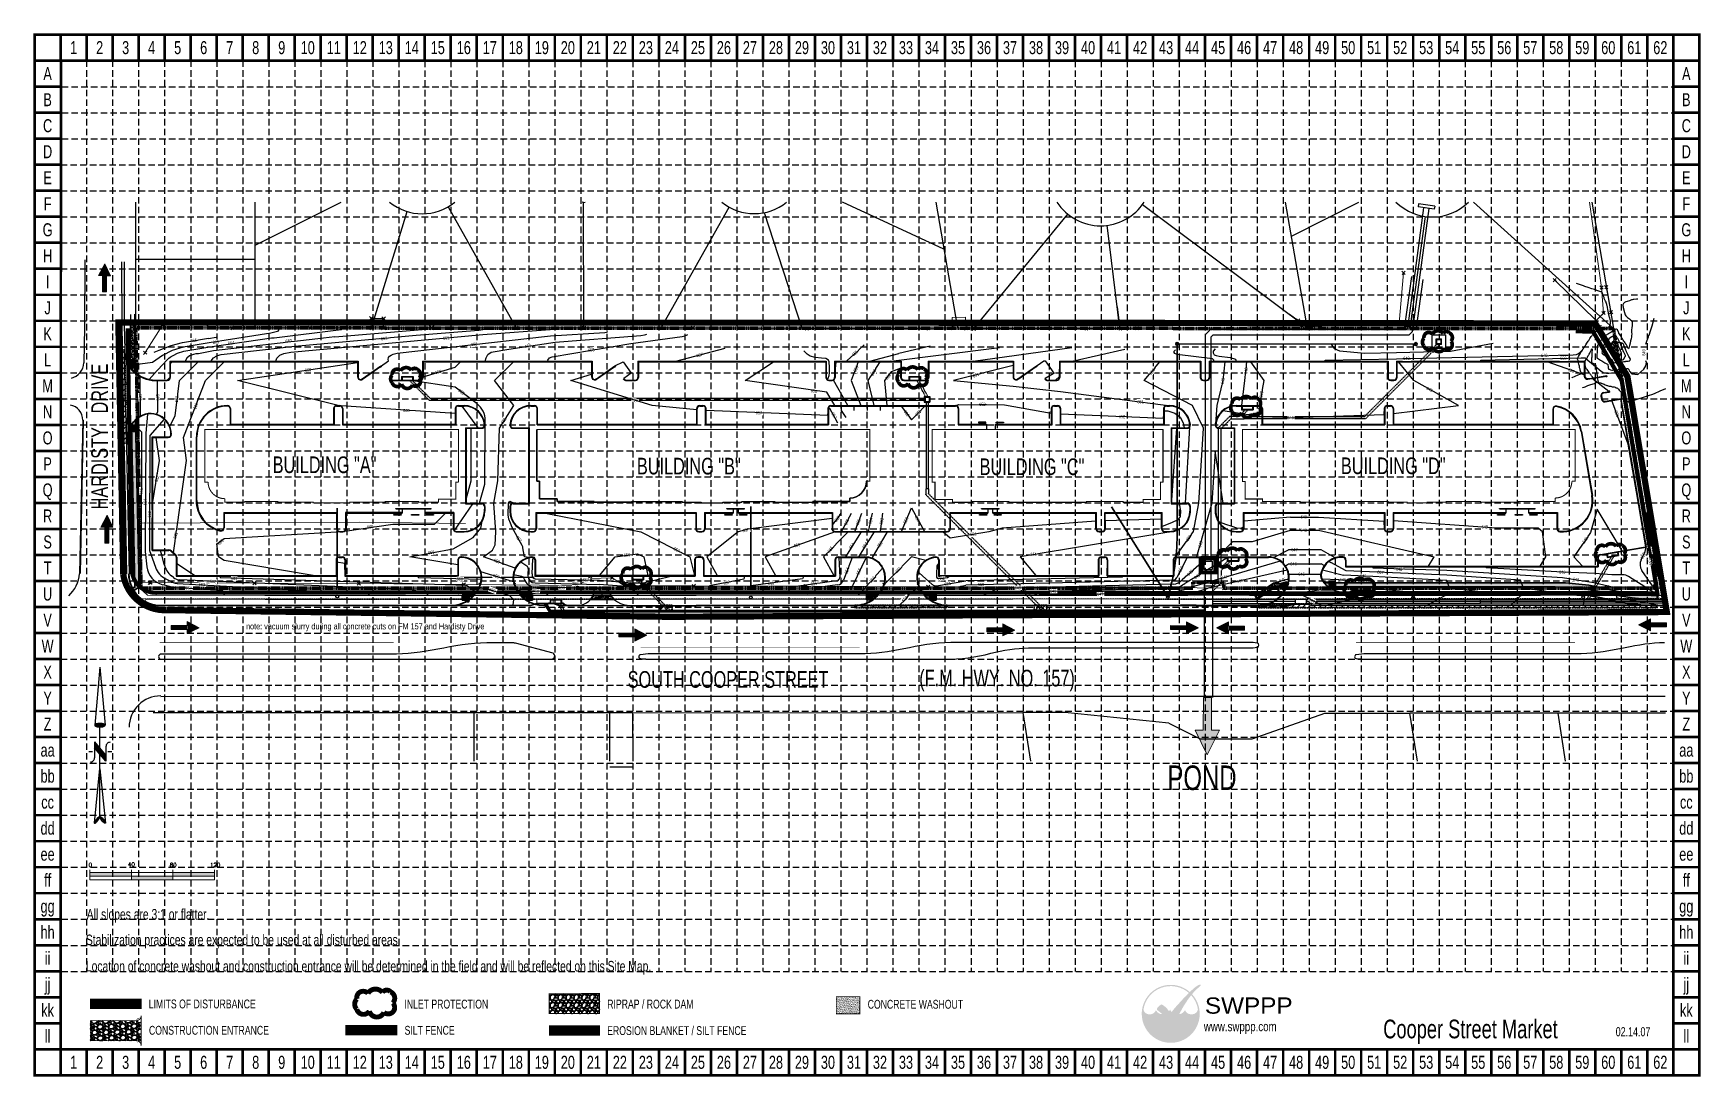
# Model space of a CAD drawing. Header units: feet. Extents: x 9897 to 20516, y 9531 to 20344.
# Drawn here: x 9897 to 11499, y 9531 to 10533 of the extents above; entities outside this region: 1.
import ezdxf
from ezdxf.enums import TextEntityAlignment as Align

# ---------------------------------------------------------------- set-up
doc = ezdxf.new("R2010")
doc.units = ezdxf.units.FT
doc.header["$MEASUREMENT"] = 0
for name, pattern in [('ACAD_ISO02W100', [15, 12, -3]), ('CENTER2', [28.575, 19.05, -3.175, 3.175, -3.175]), ('DASHED', [0.75, 0.5, -0.25]), ('DASHED2', [0.375, 0.25, -0.125]), ('HIDDEN', [0.375, 0.25, -0.125]), ('PHANTOM2', [1.25, 0.625, -0.125, 0.125, -0.125, 0.125, -0.125])]:
    doc.linetypes.add(name, pattern=pattern)
doc.layers.get('0').update_dxf_attribs({"lineweight": 18})
for name, color, linetype, lineweight in [('1-CM-DRAW', 9, 'Continuous', 25), ('BDY', 30, 'PHANTOM2', 70), ('BDY-ADJ', 6, 'Continuous', 25), ('BDY-ORIGINALTRACTS', 10, 'HIDDEN', 20), ('FENCE', 43, 'Continuous', 20), ('LIMITS OF DISTURBANCE', 1, 'Continuous', 18), ('PAVE-SAWCUT', 4, 'DASHED2', 35), ('PAVE-SAWCUT-HATCH', 7, 'Continuous', 25), ('PAVE-SIDE-EX', 8, 'Continuous', 18), ('PAVE-SIDEWALK', 6, 'Continuous', 35), ('PC', 43, 'Continuous', 25), ('TEXT-ANNOT-CONTOUR-PROP', 9, 'Continuous', 20), ('TEXT-STREET NAMES', 5, 'Continuous', 35), ('UE-SS', 81, 'CENTER2', 25), ('UE-TEL', 254, 'HIDDEN', 25), ('UP-SD', 160, 'DASHED', 25), ('UP-SD-INLET', 2, 'Continuous', 25), ('UP-SS', 52, 'Continuous', 35), ('WTL-UP-SD-INLET', 2, 'Continuous', 25)]:
    doc.layers.add(name, color=color, linetype=linetype, lineweight=lineweight)
for name, color, linetype in [('A-SITE-BLDG', 2, 'Continuous'), ('A-SITE-CURB', 4, 'Continuous'), ('A-SITE-CURB-BACK', 200, 'Continuous'), ('A-SITE-CURB-FUTR', 6, 'Continuous'), ('A-SITE-CURB-INLET', 50, 'Continuous'), ('BASE', 7, 'Continuous'), ('BDY-BC', 20, 'Continuous'), ('BDY-GUTTER', 255, 'Continuous'), ('GRID', 254, 'HIDDEN'), ('LEGEND', 7, 'Continuous'), ('LOGO', 7, 'Continuous'), ('NARROW', 7, 'Continuous'), ('PLANTEXT', 5, 'Continuous'), ('PVMT', 8, 'Continuous'), ('SILT FENCE', 200, 'Continuous'), ('UE-SD', 57, 'Continuous')]:
    doc.layers.add(name, color=color, linetype=linetype)
doc.layers.add('noplot', color=6, linetype='Continuous', plot=False)
doc.styles.add('L120', font='simplex.shx', dxfattribs={"height": 4.8})
doc.styles.add('LOGO1', font='Rockeb.TTF', dxfattribs={"height": 25})
doc.styles.get("Standard").update_dxf_attribs({"font": 'ARIAL.TTF', "width": 0.7})
pattern_1 = [(37.5, (0, 0), (-0.06299336, 1.92682377), [0, -1.52, 0, -1.7, 0, -1.625]), (7.5, (0, 0), (1.7697767, 2.82214607), [0, -0.82, 0, -1.37, 0, -0.525]), (327.5, (-1.23, 0), (3.11414186, 0.00565905), [0, -0.5, 0, -1.8, 0, -2.35]), (317.5, (-1.23, 0), (3.0061266, 0.87767556), [0, -0.25, 0, -1.18, 0, -1.35])]

msp = doc.modelspace()

# ---------------------------------------------------------------- texts
at = {"insert": (11194, 9585.5), "char_height": 17.942, "width": 169.636, "attachment_point": 1}
msp.add_mtext('Cooper Street Market', dxfattribs=at)
at = {"layer": 'BASE', "width": 0.7}
for s, p in [('1', (9935.3, 10519.5)), ('2', (9960.3, 10519.5)), ('3', (9985.3, 10519.5)), ('4', (10010.3, 10519.5)), ('5', (10035.3, 10519.5)), ('6', (10060.3, 10519.5)), ('7', (10085.3, 10519.5)), ('8', (10110.3, 10519.5)), ('9', (10135.3, 10519.5)), ('10', (10160.3, 10519.5)), ('11', (10185.3, 10519.5)), ('12', (10210.3, 10519.5)), ('13', (10235.3, 10519.5)), ('14', (10260.3, 10519.5)), ('15', (10285.3, 10519.5)), ('16', (10310.3, 10519.5)), ('17', (10335.3, 10519.5)), ('18', (10360.3, 10519.5)), ('19', (10385.3, 10519.5)), ('20', (10410.3, 10519.5)), ('21', (10435.3, 10519.5)), ('22', (10460.3, 10519.5)), ('23', (10485.3, 10519.5)), ('24', (10510.3, 10519.5)), ('25', (10535.3, 10519.5)), ('26', (10560.3, 10519.5)), ('27', (10585.3, 10519.5)), ('28', (10610.3, 10519.5)), ('29', (10635.3, 10519.5)), ('30', (10660.3, 10519.5)), ('31', (10685.3, 10519.5)), ('32', (10710.3, 10519.5)), ('33', (10735.3, 10519.5)), ('34', (10760.3, 10519.5)), ('35', (10785.3, 10519.5)), ('36', (10810.3, 10519.5)), ('37', (10835.3, 10519.5)), ('38', (10860.3, 10519.5)), ('39', (10885.3, 10519.5)), ('40', (10910.3, 10519.5)), ('41', (10935.3, 10519.5)), ('42', (10960.3, 10519.5)), ('43', (10985.3, 10519.5)), ('44', (11010.3, 10519.5)), ('45', (11035.3, 10519.5)), ('46', (11060.3, 10519.5)), ('47', (11085.3, 10519.5)), ('48', (11110.3, 10519.5)), ('49', (11135.3, 10519.5)), ('50', (11160.3, 10519.5)), ('51', (11185.3, 10519.5)), ('52', (11210.3, 10519.5)), ('53', (11235.3, 10519.5)), ('54', (11260.3, 10519.5)), ('55', (11285.3, 10519.5)), ('56', (11310.3, 10519.5)), ('57', (11335.3, 10519.5)), ('58', (11360.3, 10519.5)), ('59', (11385.3, 10519.5)), ('60', (11410.3, 10519.5)), ('61', (11435.3, 10519.5)), ('62', (11460.3, 10519.5)), ('A', (9910.3, 10494.5)), ('A', (11485.3, 10494.5)), ('B', (9910.3, 10469.5)), ('B', (11485.3, 10469.5)), ('C', (9910.3, 10444.5)), ('C', (11485.3, 10444.5)), ('D', (9910.3, 10419.5)), ('D', (11485.3, 10419.5)), ('E', (9910.3, 10394.5)), ('E', (11485.3, 10394.5)), ('F', (9910.3, 10369.5)), ('F', (11485.3, 10369.5)), ('G', (9910.3, 10344.5)), ('G', (11485.3, 10344.5)), ('H', (9910.3, 10319.5)), ('H', (11485.3, 10319.5)), ('I', (9910.3, 10294.5)), ('I', (11485.3, 10294.5)), ('J', (9910.3, 10269.5)), ('J', (11485.3, 10269.5)), ('K', (9910.3, 10244.5)), ('K', (11485.3, 10244.5)), ('L', (9910.3, 10219.5)), ('L', (11485.3, 10219.5)), ('M', (9910.3, 10194.5)), ('M', (11485.3, 10194.5)), ('N', (9910.3, 10169.5)), ('N', (11485.3, 10169.5)), ('O', (9910.3, 10144.5)), ('O', (11485.3, 10144.5)), ('P', (9910.3, 10119.5)), ('P', (11485.3, 10119.5)), ('Q', (9910.3, 10094.5)), ('Q', (11485.3, 10094.5)), ('R', (9910.3, 10069.5)), ('R', (11485.3, 10069.5)), ('S', (9910.3, 10044.5)), ('S', (11485.3, 10044.5)), ('T', (9910.3, 10019.5)), ('T', (11485.3, 10019.5)), ('U', (9910.3, 9994.5)), ('U', (11485.3, 9994.5)), ('V', (9910.3, 9969.5)), ('V', (11485.3, 9969.5)), ('W', (9910.3, 9944.5)), ('W', (11485.3, 9944.5)), ('X', (9910.3, 9919.5)), ('X', (11485.3, 9919.5)), ('Y', (9910.3, 9894.5)), ('Y', (11485.3, 9894.5)), ('Z', (9910.3, 9869.5)), ('Z', (11485.3, 9869.5)), ('aa', (9910.3, 9844.5)), ('aa', (11485.3, 9844.5)), ('bb', (9910.3, 9819.5)), ('bb', (11485.3, 9819.5)), ('cc', (9910.3, 9794.5)), ('cc', (11485.3, 9794.5)), ('dd', (9910.3, 9769.5)), ('dd', (11485.3, 9769.5)), ('ee', (9910.3, 9744.5)), ('ee', (11485.3, 9744.5)), ('ff', (9910.3, 9719.5)), ('ff', (11485.3, 9719.5)), ('gg', (9910.3, 9694.5)), ('gg', (11485.3, 9694.5)), ('hh', (9910.3, 9669.5)), ('hh', (11485.3, 9669.5)), ('ii', (9910.3, 9644.5)), ('ii', (11485.3, 9644.5)), ('jj', (9910.3, 9619.5)), ('jj', (11485.3, 9619.5)), ('kk', (9910.3, 9594.5)), ('kk', (11485.3, 9594.5)), ('ll', (9910.3, 9569.5)), ('ll', (11485.3, 9569.5)), ('2', (9960.3, 9544.5)), ('3', (9985.3, 9544.5)), ('6', (10060.3, 9544.5)), ('8', (10110.3, 9544.5)), ('9', (10135.3, 9544.5)), ('10', (10160.3, 9544.5)), ('12', (10210.3, 9544.5)), ('13', (10235.3, 9544.5)), ('16', (10310.3, 9544.5)), ('18', (10360.3, 9544.5)), ('19', (10385.3, 9544.5)), ('20', (10410.3, 9544.5)), ('21', (10435.3, 9544.5)), ('22', (10460.3, 9544.5)), ('23', (10485.3, 9544.5)), ('24', (10510.3, 9544.5)), ('25', (10535.3, 9544.5)), ('26', (10560.3, 9544.5)), ('27', (10585.3, 9544.5)), ('28', (10610.3, 9544.5)), ('29', (10635.3, 9544.5)), ('30', (10660.3, 9544.5)), ('31', (10685.3, 9544.5)), ('32', (10710.3, 9544.5)), ('33', (10735.3, 9544.5)), ('34', (10760.3, 9544.5)), ('35', (10785.3, 9544.5)), ('36', (10810.3, 9544.5)), ('37', (10835.3, 9544.5)), ('38', (10860.3, 9544.5)), ('39', (10885.3, 9544.5)), ('40', (10910.3, 9544.5)), ('42', (10960.3, 9544.5)), ('43', (10985.3, 9544.5)), ('46', (11060.3, 9544.5)), ('48', (11110.3, 9544.5)), ('49', (11135.3, 9544.5)), ('50', (11160.3, 9544.5)), ('52', (11210.3, 9544.5)), ('53', (11235.3, 9544.5)), ('56', (11310.3, 9544.5)), ('58', (11360.3, 9544.5)), ('59', (11385.3, 9544.5)), ('60', (11410.3, 9544.5)), ('61', (11435.3, 9544.5)), ('62', (11460.3, 9544.5)), ('1', (9935.3, 9544.5)), ('4', (10010.3, 9544.5)), ('5', (10035.3, 9544.5)), ('7', (10085.3, 9544.5)), ('11', (10185.3, 9544.5)), ('14', (10260.3, 9544.5)), ('15', (10285.3, 9544.5)), ('17', (10335.3, 9544.5)), ('41', (10935.3, 9544.5)), ('44', (11010.3, 9544.5)), ('45', (11035.3, 9544.5)), ('47', (11085.3, 9544.5)), ('51', (11185.3, 9544.5)), ('54', (11260.3, 9544.5)), ('55', (11285.3, 9544.5)), ('57', (11335.3, 9544.5))]:
    msp.add_text(s, height=12.5, dxfattribs=at).set_placement(p, align=Align.MIDDLE_CENTER)
at = {"layer": 'BASE', "color": 7, "width": 0.7}
for s, height, p in [('note: vacuum slurry during all concrete cuts on FM 157 and Hardisty Drive', 5.962, (10101, 9960.5)), ('All slopes are 3:1 or flatter.', 10.139, (9947.9, 9681.7)), ('Stabilization practices are expected to be used at all disturbed areas.', 10.139, (9947.1, 9657.1)), ('Location of concrete washout and construction entrance will be determined in the field and will be reflected on this Site Map.', 10.1386, (9947.1, 9631.8))]:
    msp.add_text(s, height=height, dxfattribs=at).set_placement(p)
at = {"layer": 'BASE', "width": 0.7}
msp.add_text('02.14.07', height=8.75, dxfattribs=at).set_placement((11434.1, 9569.5), align=Align.CENTER)
at = {"layer": 'LEGEND', "width": 0.7}
for s, height, p in [('LIMITS OF DISTURBANCE', 8.525, (10007.5, 9596.3)), ('INLET PROTECTION', 8.525, (10253.2, 9596.2)), ('RIPRAP / ROCK DAM', 8.525, (10448.2, 9596.2)), ('CONCRETE WASHOUT', 8.525, (10698.5, 9596)), ('CONSTRUCTION ENTRANCE', 8.525, (10007.7, 9571)), ('SILT FENCE', 8.52, (10253.4, 9571)), ('EROSION BLANKET / SILT FENCE', 8.525, (10448.1, 9570.7))]:
    msp.add_text(s, height=height, dxfattribs=at).set_placement(p)
at = {"layer": 'PC', "color": 47, "width": 0.7}
msp.add_text('649', height=3, rotation=90.1273, dxfattribs=at).set_placement((11444.4, 10226.5, 649), align=Align.MIDDLE_CENTER)
at = {"layer": 'TEXT-STREET NAMES', "color": 7, "width": 0.7}
for s, rotation, p in [('HARDISTY   DRIVE', 90, (9968.3, 10075.8)), ('BUILDING "A"', 359.9906, (10126.6, 10110.7)), ('BUILDING "B"', 359.9906, (10476.7, 10109.4)), ('BUILDING "C"', 359.9906, (10806.1, 10108.8)), ('BUILDING "D"', 359.9906, (11153.3, 10109.7)), ('SOUTH COOPER STREET', 359.9906, (10467.8, 9904.4)), ('(F.M. HWY. NO. 157)', 359.9906, (10748.1, 9905.7))]:
    msp.add_text(s, height=16, rotation=rotation, dxfattribs=at).set_placement(p)
at = {"layer": 'TEXT-STREET NAMES', "color": 5, "width": 0.7}
msp.add_text('POND', height=23.52, rotation=359.9906, dxfattribs=at).set_placement((10986.6, 9806.2))
at = {"layer": 'UE-TEL', "width": 0.7}
for p in [(11114.7, 10252.4), (10313.6, 9987.3)]:
    msp.add_text('P', height=1.57, rotation=359.695, dxfattribs=at).set_placement(p)

# ---------------------------------------------------------------- blocks, each defined once
blk = doc.blocks.new('X')
at = {"color": 0}
for p, q in [((-0.0029, -0.0029), (0.0029, 0.0029)), ((-0.0029, 0.0029), (0.0029, -0.0029))]:
    blk.add_line(p, q, dxfattribs=at)
blk.add_point((0, 0), dxfattribs=at)
blk = doc.blocks.new('XXFNC')
at = {"layer": 'FENCE'}
for p, q in [((14995.8, 9774.1), (15000, 9776.9)), ((14996.5, 9777.6), (14999.3, 9773.4))]:
    blk.add_line(p, q, dxfattribs=at)
blk = doc.blocks.new('PLUS')
at = {"color": 0, "linetype": 'ByBlock'}
blk.add_line((0, 0), (0, 0), dxfattribs=at)
blk.add_line((0, 0), (0, 0), dxfattribs=at)
blk.add_point((0, 0), dxfattribs=at)
blk = doc.blocks.new('inlet protection')
at = {"layer": 'LEGEND', "color": 170, "ltscale": 100, "const_width": 9.48}
blk.add_lwpolyline([(38, 58.5, 0.520567), (38, 58.5, 0.765195), (16.6, 47.7, 0.417879), (16.5, 28.3, 0.6649), (41, 24.6, 0.744833), (68.6, 22.2, 0.975642), (85.8, 40, 0.520567), (81.5, 61.5, 0.520567), (65.8, 60, 0.540264), (38, 58.5)], format="xyb", close=True, dxfattribs=at)
blk = doc.blocks.new('North Arrow')
at = {"layer": 'NARROW'}
for p, q in [((0, 0), (22.36, 2)), ((0, 0), (22.33, -2.02)), ((28.77, -2.09), (34.02, 2.32)), ((36.18, 2.33), (30.46, 2.33)), ((36.16, 2.32), (31.04, -2.09)), ((32.43, 3.06), (32.43, 4.63)), ((39.1, 0.01), (59.96, 2.11)), ((31.2, -0.05), (21.66, -0.05)), ((21.66, -0.05), (21.66, -0.05)), ((28.77, -2.09), (34.95, -2.09)), ((32.43, -4.26), (32.43, -2.8)), ((57.45, -0.05), (33.41, -0.05)), ((59.83, -2.14), (39.04, -0.01)), ((57.69, -0.03), (57.77, -0.01)), ((57.77, -0.05), (57.69, -0.03))]:
    blk.add_line(p, q, dxfattribs=at)
blk.add_lwpolyline([(22.36, -2.03), (22.59, -1.93, 0.091577), (22.87, -1.44, 0.048306), (23.03, -0.75), (23.07, -0.01), (23.01, 0.82, 0.048306), (22.87, 1.42, 0.091577), (22.59, 1.91), (22.36, 2.01), (22.14, 1.91, 0.091577), (21.86, 1.42, 0.048306), (21.72, 0.82), (21.66, -0.01), (21.72, -0.83, 0.048306), (21.86, -1.44, 0.091577), (22.14, -1.93)], format="xyb", close=True, dxfattribs=at)
for points in [[(57.46, -0.03), (57.44, 0.08, -0.066818), (57.67, 0.47, -0.03073), (58.01, 0.84), (58.52, 1.29), (59.07, 1.7, -0.03073), (59.5, 1.95, -0.066818), (59.93, 2.1), (60.04, 2.06)], [(60.04, 2.06), (60.05, 1.95, -0.066818), (59.82, 1.56, -0.03073), (59.43, 1.14), (58.97, 0.74), (58.42, 0.33, -0.03073), (57.99, 0.08, -0.036692), (57.76, -0.02)], [(57.46, -0.04), (57.44, -0.15, 0.066818), (57.67, -0.54, 0.03073), (58.01, -0.9), (58.52, -1.36), (59.07, -1.77, 0.03073), (59.5, -2.02, 0.066818), (59.93, -2.17), (60.04, -2.13)], [(60.04, -2.13), (60.05, -2.01, 0.066818), (59.82, -1.63, 0.03073), (59.43, -1.2), (58.97, -0.8), (58.42, -0.4, 0.03073), (57.99, -0.15, 0.036692), (57.76, -0.05)]]:
    blk.add_lwpolyline(points, format="xyb", dxfattribs=at)
for centre, start, end in [((30.46, 3.86), 178.8769, 270), ((34.95, -3.62), 358.8769, 90)]:
    blk.add_arc(centre, 1.53, start, end, dxfattribs=at)
for points in [[(23.03, -0.76), (21.67, -0.05), (23.07, -0.05), (21.72, 0.82)], [(23.07, -0.05), (21.72, 0.82), (23.02, 0.75), (21.85, 1.42)], [(23.02, 0.75), (21.85, 1.42), (22.87, 1.44), (22.14, 1.91)], [(22.87, 1.44), (22.14, 1.91), (22.59, 1.91), (22.36, 2)], [(31.05, -2.09), (36.15, 2.36), (28.75, -2.06), (34.01, 2.36)], [(57.44, 0.08), (57.7, -0.01), (57.5, 0.21), (57.77, -0.01)], [(57.45, -0.04), (57.69, -0.02), (57.44, 0.08), (57.7, -0.01)], [(57.5, 0.21), (57.77, -0.01), (57.6, 0.39), (57.94, 0.06)], [(57.6, 0.39), (57.94, 0.06), (57.68, 0.5), (58.07, 0.13)], [(57.68, 0.5), (58.07, 0.13), (57.84, 0.66), (58.29, 0.26)], [(57.84, 0.66), (58.29, 0.26), (58.03, 0.86), (58.52, 0.41)], [(58.03, 0.86), (58.52, 0.41), (58.26, 1.07), (58.73, 0.57)], [(58.26, 1.07), (58.73, 0.57), (58.52, 1.3), (59.05, 0.81)], [(58.52, 1.3), (59.05, 0.81), (58.7, 1.42), (59.26, 0.99)], [(59.26, 1), (58.69, 1.42), (59.45, 1.15), (59, 1.65)], [(59.45, 1.15), (59, 1.65), (59.62, 1.34), (59.28, 1.82)], [(59.62, 1.34), (59.28, 1.82), (59.81, 1.55), (59.49, 1.95)], [(59.81, 1.55), (59.49, 1.95), (59.93, 1.73), (59.69, 2.04)], [(59.93, 1.73), (59.69, 2.04), (60.05, 1.94), (59.93, 2.1)], [(60.05, 1.94), (59.93, 2.1), (60.04, 2.06)], [(22.87, -1.44), (21.72, -0.87), (23.03, -0.76), (21.67, -0.05)], [(22.58, -1.93), (21.86, -1.45), (22.87, -1.44), (21.72, -0.87)], [(22.36, -2.01), (22.14, -1.93), (22.58, -1.93), (21.86, -1.45)], [(57.44, -0.14), (57.69, -0.02), (57.45, -0.04), (57.69, -0.02)], [(57.46, -0.19), (57.7, -0.03), (57.44, -0.14), (57.69, -0.02)], [(57.53, -0.33), (57.76, -0.05), (57.46, -0.19), (57.7, -0.03)], [(57.63, -0.48), (57.9, -0.1), (57.53, -0.33), (57.76, -0.05)], [(57.78, -0.66), (58.09, -0.2), (57.63, -0.48), (57.9, -0.1)], [(57.97, -0.87), (58.34, -0.35), (57.78, -0.66), (58.09, -0.2)], [(58.24, -1.11), (58.61, -0.54), (57.97, -0.87), (58.34, -0.35)], [(58.61, -1.43), (58.93, -0.77), (58.24, -1.11), (58.61, -0.54)], [(58.91, -1.64), (59.2, -1), (58.61, -1.43), (58.93, -0.77)], [(59.12, -1.79), (59.57, -1.36), (58.92, -1.65), (59.2, -1.01)], [(59.35, -1.93), (59.81, -1.62), (59.12, -1.79), (59.57, -1.36)], [(59.54, -1.32), (59.41, -1.18), (59.21, -1.01)], [(59.58, -2.05), (59.93, -1.79), (59.35, -1.93), (59.81, -1.62)], [(59.78, -2.13), (60.05, -2.01), (59.58, -2.05), (59.93, -1.79)], [(59.92, -2.17), (60.04, -2.13), (59.78, -2.13), (60.05, -2.01)]]:
    blk.add_solid(points, dxfattribs=at)
blk = doc.blocks.new('new logo')
at = {"layer": 'LOGO'}
h = blk.add_hatch(color=170, dxfattribs=at)
h.paths.add_polyline_path([(67.4, 44.1), (66.8, 44.7), (66.3, 45.2), (66, 45.8), (65.5, 46.4), (65.1, 47.2), (64.7, 47.9), (64.4, 48.5), (64.2, 49), (63.9, 49.6), (63.7, 50.1), (63.3, 51), (62.9, 52), (62.6, 52.8), (62.4, 53.3), (62.2, 53.7), (62.1, 54.2), (61.9, 54.7), (61.7, 55.2), (61.5, 55.7), (61.3, 56.3), (61, 56.8), (60.8, 57.4), (60.5, 57.9), (60.2, 58.5), (60, 59.1), (59.7, 59.6), (59.3, 60.2), (59, 60.8), (58.7, 61.3), (58.3, 61.9), (58, 62.4), (57.6, 62.9), (57.3, 63.4), (56.9, 63.9), (56.6, 64.3), (56.3, 64.7), (55.9, 65.1), (55.6, 65.5), (55.2, 65.9), (54.9, 66.2), (54, 66.2), (52.9, 66.3), (52, 66.5), (51.5, 66.6), (50.9, 66.8), (50.3, 67), (49.4, 67.4), (48.3, 67.9), (47.3, 68.6), (46.5, 69.3), (45.7, 70), (45, 70.8), (44.4, 71.5), (44, 72.2), (43.6, 72.7), (43.4, 72.9), (43.2, 73.2), (43.1, 73.4), (43, 73.5), (42.8, 73.7), (42.7, 73.7), (42.7, 73.8), (42.6, 73.8), (42.5, 73.7), (42.5, 73.6), (42.4, 73.5), (42.4, 73.4), (42.3, 73.2), (42.2, 72.8), (42, 72.1), (41.7, 71.5), (41.4, 70.9), (41, 70.3), (40.5, 69.8), (40, 69.2), (39.4, 68.7), (38.8, 68.2), (38.1, 67.7), (37.3, 67.3), (36.5, 66.9), (35.7, 66.6), (34.9, 66.3), (34, 66.1), (33, 66), (31.9, 65.9), (30.8, 65.9), (29.6, 65.9), (28.6, 66), (27.6, 66.1), (26.7, 66.4), (25.8, 66.7), (25, 67.1), (24.1, 67.6), (23.2, 68.2), (22.4, 68.9), (21.8, 69.5), (21.4, 69.9), (21, 70.4), (20.6, 70.9), (20.2, 71.5), (19.9, 72.1), (19.5, 72.9), (19.2, 73.8), (18.9, 74.8, -0.595729), (106.3, 106.8), (107, 107.5), (107.5, 108), (108.1, 108.6, 37.93689), (112.3, 104.5), (112.1, 104.2), (111.6, 103.7), (111.1, 103.1), (110.6, 102.5, -0.146449), (123.6, 75), (123.3, 74.5), (123.1, 74), (122.9, 73.5), (122.8, 73.1), (122.5, 72.4), (122.2, 71.7), (121.9, 71.1), (121.5, 70.5), (121.1, 70), (120.7, 69.5), (120.2, 69), (119.6, 68.6), (119, 68.1), (118.4, 67.7), (117.8, 67.4), (117.1, 67), (116.5, 66.7), (115.8, 66.5), (115, 66.3), (114.3, 66.1), (113.5, 66), (112.7, 65.9), (111.9, 65.8), (111.1, 65.8), (110.3, 65.8), (109.4, 65.9), (108.6, 66), (107.7, 66.2), (106.8, 66.4), (105.9, 66.7), (105.1, 67.1), (104.3, 67.5), (103.5, 68), (102.8, 68.6), (102.1, 69.3), (101.4, 70), (100.8, 70.7), (100.2, 71.4), (99.8, 72), (99.5, 72.5), (99.4, 72.8), (99.3, 73), (99.1, 73.2), (99, 73.4), (98.9, 73.5), (98.8, 73.6), (98.7, 73.6), (98.6, 73.6), (98.5, 73.5), (98.4, 73.4), (98.4, 73.3), (98.3, 73.2), (98.2, 73), (98.1, 72.8), (97.8, 72.4), (97.4, 71.8), (96.9, 71.1), (96.4, 70.5), (95.9, 70.1), (95.4, 69.6), (94.8, 69.1), (94.2, 68.6), (93.5, 68.2), (92.8, 67.7), (91.9, 67.3), (91, 66.9), (90.1, 66.6), (89.4, 66.4), (88.6, 66.2), (87.8, 66.1), (87.6, 65.6), (87.4, 65.1), (87.1, 64.4), (86.9, 63.8), (86.6, 63), (86.3, 62.2), (85.9, 61.3), (85.6, 60.4), (85.3, 59.5), (84.9, 58.6), (84.6, 57.7), (84.2, 56.7), (83.9, 55.8), (83.5, 54.9), (83.2, 54), (82.9, 53.2), (82.6, 52.4), (82.3, 51.6), (82.1, 51), (81.9, 50.3), (81.6, 49.8), (81.3, 48.9), (80.9, 48.1), (80.5, 47.3), (80.1, 46.6), (79.6, 45.9), (79.1, 45.4), (78.6, 44.8), (78.1, 44.3), (77.6, 43.9), (77, 43.5), (76.5, 43.1), (75.9, 42.8), (75.3, 42.6), (74.6, 42.3), (73.7, 42.1), (73, 41.9), (72.2, 41.9), (71.6, 42), (70.9, 42.2), (70.1, 42.5), (69.4, 42.8), (68.7, 43.1), (68, 43.5)])
h.paths.add_polyline_path([(71.8, 72), (70.7, 73.9), (70.1, 75.2), (69.7, 74.3), (68.7, 72.6), (67.9, 71.7), (67.9, 71.5), (68.1, 71.2), (68.3, 71), (68.4, 70.8), (68.5, 70.6), (68.7, 70.4), (68.8, 70.2), (68.9, 70.1), (69, 70), (69.1, 69.8), (69.3, 69.7), (69.4, 69.7), (69.5, 69.6), (69.6, 69.5), (69.7, 69.5), (69.8, 69.4), (69.9, 69.4), (70.1, 69.3), (70.2, 69.3), (70.3, 69.2), (70.4, 69.2), (70.5, 69.2), (70.6, 69.2), (70.8, 69.2), (70.9, 69.2), (71, 69.2), (71.1, 69.2), (71.2, 69.2), (71.3, 69.2), (71.4, 69.2), (71.5, 69.2), (71.6, 69.2), (71.7, 69.3), (71.8, 69.3), (71.9, 69.3), (72, 69.4), (72.1, 69.5), (72.2, 69.5), (72.3, 69.6), (72.5, 69.6), (72.6, 69.7), (72.7, 69.8), (72.8, 69.9), (72.9, 70), (73, 70.1), (73.1, 70.2), (73.2, 70.3), (73.3, 70.4), (72.5, 71.1)], flags=17)
blk.add_hatch(color=240, dxfattribs=at).paths.add_polyline_path([(117.7, 117.3), (118.9, 118.2), (119.8, 118.9), (120.6, 119.5), (121.3, 119.9), (121.9, 120.3), (122.4, 120.6), (122.8, 120.9), (123.1, 121.1), (123.4, 121.3), (123.7, 121.4), (124, 121.6), (124.2, 121.7), (124.4, 121.8), (124.6, 121.9), (124.8, 121.9), (125, 122), (125.2, 122.1), (125.4, 122.2), (125.6, 122.2), (125.8, 122.3), (125.9, 122.4), (126.1, 122.4), (126.3, 122.5), (126.4, 122.5), (126.6, 122.6), (126.7, 122.6), (126.8, 122.7), (126.9, 122.7), (127.1, 122.7), (127.2, 122.8), (127.3, 122.8), (127.4, 122.8), (127.5, 122.8), (127.6, 122.8), (127.7, 122.8), (127.8, 122.8), (127.9, 122.8), (128, 122.8), (128.1, 122.8), (128.1, 122.8), (128.2, 122.8), (128.3, 122.8), (128.4, 122.8), (128.4, 122.7), (128.5, 122.7), (128.5, 122.7), (128.6, 122.7), (128.6, 122.6), (128.7, 122.6), (128.7, 122.6), (128.7, 122.5), (128.7, 122.5), (128.8, 122.4), (128.8, 122.4), (128.8, 122.3), (128.8, 122.3), (128.8, 122.2), (128.8, 122.1), (128.8, 122.1), (128.8, 122), (128.8, 121.9), (128.8, 121.8), (128.8, 121.8), (128.8, 121.7), (128.8, 121.6), (128.7, 121.5), (128.7, 121.4), (128.7, 121.3), (128.6, 121.3), (128.6, 121.2), (128.5, 121.1), (128.4, 121), (128.4, 120.8), (128.3, 120.7), (128.2, 120.6), (128.1, 120.4), (128, 120.3), (127.8, 120.1), (127.7, 120), (127.6, 119.8), (127.4, 119.6), (127.3, 119.4), (127.1, 119.2), (126.8, 119), (126.6, 118.8), (126.3, 118.5), (125.9, 118.2), (125.5, 117.9), (125.1, 117.5), (124.6, 117), (124, 116.6), (123.5, 116.1), (122.9, 115.6), (122.3, 115.1), (121.7, 114.5), (121.1, 114), (120.6, 113.5), (120, 113), (119.5, 112.5), (119, 112), (118.5, 111.5), (118, 111), (117.5, 110.5), (117, 109.9), (116.5, 109.4), (116, 108.8), (115.5, 108.3), (115, 107.7), (114.5, 107.1), (114, 106.6), (113.5, 106), (113, 105.4), (112.5, 104.8), (112.1, 104.2), (111.6, 103.7), (111.1, 103.1), (110.6, 102.4), (110.1, 101.8), (109.6, 101.1), (109, 100.4), (108.5, 99.7), (107.9, 98.9), (107.3, 98.1), (106.7, 97.3), (106, 96.4), (105.4, 95.6), (104.8, 94.7), (104.2, 93.9), (103.6, 93.1), (103.1, 92.3), (102.5, 91.5), (102, 90.6), (101.4, 89.8), (100.9, 89), (100.3, 88.2), (99.8, 87.3), (99.2, 86.5), (98.6, 85.6), (98.1, 84.7), (97.5, 83.8), (96.9, 82.9), (96.4, 82), (95.9, 81.1), (95.4, 80.3), (94.9, 79.5), (94.5, 78.7), (94, 78), (93.6, 77.2), (93.2, 76.5), (92.8, 75.8), (92.4, 75), (92, 74.3), (91.6, 73.5), (91.2, 72.8), (90.8, 72), (90.4, 71.3), (90, 70.6), (89.6, 69.9), (89.3, 69.3), (89, 68.7), (88.8, 68.2), (88.5, 67.7), (88.3, 67.3), (88.1, 66.9), (88, 66.5), (87.8, 66.1), (87.6, 65.6), (87.4, 65.1), (87.1, 64.4), (86.9, 63.8), (86.6, 63), (86.3, 62.2), (85.9, 61.3), (85.6, 60.4), (85.3, 59.5), (84.9, 58.6), (84.6, 57.7), (84.2, 56.7), (83.9, 55.8), (83.5, 54.9), (83.2, 54), (82.9, 53.2), (82.6, 52.4), (82.3, 51.6), (82.1, 51), (81.9, 50.3), (81.6, 49.8), (81.4, 49.2), (81.2, 48.7), (81, 48.3), (80.8, 47.9), (80.6, 47.5), (80.4, 47.1), (80.2, 46.7), (80, 46.4), (79.7, 46.1), (79.5, 45.8), (79.2, 45.5), (79, 45.2), (78.7, 44.9), (78.5, 44.7), (78.2, 44.4), (78, 44.2), (77.7, 44), (77.4, 43.8), (77.2, 43.6), (76.9, 43.4), (76.6, 43.2), (76.3, 43), (76, 42.9), (75.7, 42.7), (75.5, 42.6), (75.2, 42.5), (74.9, 42.4), (74.6, 42.3), (74.3, 42.2), (74, 42.1), (73.8, 42.1), (73.5, 42), (73.2, 42), (73, 41.9), (72.7, 41.9), (72.5, 41.9), (72.2, 41.9), (72, 42), (71.8, 42), (71.5, 42.1), (71.3, 42.1), (71.1, 42.2), (70.8, 42.2), (70.6, 42.3), (70.4, 42.4), (70.1, 42.5), (69.9, 42.6), (69.6, 42.7), (69.4, 42.8), (69.2, 42.9), (68.9, 43), (68.7, 43.1), (68.5, 43.2), (68.2, 43.4), (68, 43.6), (67.8, 43.7), (67.6, 43.9), (67.4, 44.1), (67.2, 44.3), (67, 44.5), (66.8, 44.7), (66.6, 44.9), (66.5, 45.1), (66.3, 45.4), (66.1, 45.6), (65.9, 45.9), (65.7, 46.2), (65.4, 46.6), (65.2, 47), (65, 47.4), (64.7, 47.9), (64.4, 48.5), (64.2, 49), (63.9, 49.6), (63.7, 50.1), (63.4, 50.7), (63.2, 51.3), (63, 51.8), (62.8, 52.3), (62.6, 52.8), (62.4, 53.3), (62.2, 53.7), (62.1, 54.2), (61.9, 54.7), (61.7, 55.2), (61.5, 55.7), (61.3, 56.3), (61, 56.8), (60.8, 57.4), (60.5, 57.9), (60.2, 58.5), (60, 59.1), (59.7, 59.6), (59.3, 60.2), (59, 60.8), (58.7, 61.3), (58.3, 61.9), (58, 62.4), (57.6, 62.9), (57.3, 63.4), (56.9, 63.9), (56.6, 64.3), (56.3, 64.7), (55.9, 65.1), (55.6, 65.5), (55.2, 65.9), (54.9, 66.3), (54.5, 66.6), (54.1, 67), (53.7, 67.4), (53.3, 67.8), (52.8, 68.1), (52.4, 68.5), (51.9, 68.9), (51.4, 69.3), (50.9, 69.7), (50.5, 70), (50, 70.4), (49.5, 70.8), (49.1, 71.1), (48.7, 71.5), (48.2, 71.8), (47.8, 72.1), (47.5, 72.4), (47.1, 72.7), (46.8, 72.9), (46.6, 73.1), (46.3, 73.3), (46.1, 73.5), (45.9, 73.6), (45.7, 73.8), (45.6, 73.9), (45.5, 74), (45.3, 74.2), (45.2, 74.3), (45.1, 74.4), (45, 74.6), (45, 74.7), (44.9, 74.8), (44.8, 75), (44.8, 75.1), (44.8, 75.2), (44.7, 75.4), (44.7, 75.5), (44.7, 75.7), (44.7, 75.8), (44.7, 76), (44.7, 76.1), (44.7, 76.3), (44.8, 76.4), (44.8, 76.6), (44.9, 76.7), (44.9, 76.9), (45, 77.1), (45.1, 77.2), (45.2, 77.4), (45.3, 77.6), (45.4, 77.8), (45.6, 78), (45.7, 78.2), (45.9, 78.5), (46.1, 78.7), (46.3, 79), (46.6, 79.3), (46.8, 79.5), (47.1, 79.8), (47.3, 80.1), (47.6, 80.4), (47.9, 80.7), (48.2, 81), (48.5, 81.3), (48.8, 81.6), (49.2, 81.9), (49.5, 82.2), (49.8, 82.5), (50.1, 82.7), (50.4, 83), (50.7, 83.2), (51, 83.4), (51.2, 83.6), (51.5, 83.8), (51.7, 83.9), (51.9, 84.1), (52.1, 84.2), (52.2, 84.3), (52.4, 84.4), (52.5, 84.5), (52.7, 84.5), (52.8, 84.6), (53, 84.6), (53.1, 84.6), (53.2, 84.7), (53.3, 84.7), (53.5, 84.7), (53.6, 84.7), (53.7, 84.7), (53.8, 84.7), (54, 84.7), (54.1, 84.6), (54.2, 84.6), (54.3, 84.5), (54.5, 84.5), (54.6, 84.4), (54.7, 84.4), (54.9, 84.3), (55, 84.2), (55.2, 84.1), (55.3, 84.1), (55.5, 84), (55.7, 83.9), (55.9, 83.7), (56.1, 83.6), (56.4, 83.4), (56.7, 83.2), (57, 83), (57.3, 82.8), (57.7, 82.5), (58, 82.3), (58.4, 82), (58.8, 81.7), (59.2, 81.4), (59.6, 81.1), (60, 80.8), (60.4, 80.5), (60.8, 80.2), (61.2, 79.9), (61.5, 79.6), (61.9, 79.3), (62.3, 78.9), (62.6, 78.6), (63, 78.3), (63.3, 77.9), (63.7, 77.5), (64, 77.2), (64.3, 76.8), (64.6, 76.4), (64.9, 76), (65.2, 75.6), (65.5, 75.2), (65.8, 74.8), (66.1, 74.4), (66.4, 74), (66.7, 73.6), (66.9, 73.2), (67.2, 72.8), (67.4, 72.5), (67.6, 72.1), (67.8, 71.8), (67.9, 71.5), (68.1, 71.2), (68.3, 71), (68.4, 70.8), (68.5, 70.6), (68.7, 70.4), (68.8, 70.2), (68.9, 70.1), (69, 70), (69.1, 69.8), (69.3, 69.7), (69.4, 69.7), (69.5, 69.6), (69.6, 69.5), (69.7, 69.5), (69.8, 69.4), (69.9, 69.4), (70.1, 69.3), (70.2, 69.3), (70.3, 69.2), (70.4, 69.2), (70.5, 69.2), (70.6, 69.2), (70.8, 69.2), (70.9, 69.2), (71, 69.2), (71.1, 69.2), (71.2, 69.2), (71.3, 69.2), (71.4, 69.2), (71.5, 69.2), (71.6, 69.2), (71.7, 69.3), (71.8, 69.3), (71.9, 69.3), (72, 69.4), (72.1, 69.5), (72.2, 69.5), (72.3, 69.6), (72.5, 69.6), (72.6, 69.7), (72.7, 69.8), (72.8, 69.9), (72.9, 70), (73, 70.1), (73.1, 70.2), (73.2, 70.3), (73.3, 70.5), (73.5, 70.6), (73.6, 70.8), (73.7, 70.9), (73.9, 71.1), (74, 71.3), (74.2, 71.5), (74.3, 71.8), (74.5, 72), (74.7, 72.3), (74.9, 72.6), (75.1, 72.8), (75.3, 73.1), (75.6, 73.5), (75.8, 73.8), (76.1, 74.1), (76.4, 74.5), (76.7, 74.9), (77, 75.3), (77.3, 75.7), (77.7, 76.1), (78, 76.5), (78.4, 77), (78.8, 77.4), (79.2, 77.9), (79.6, 78.4), (80, 78.9), (80.5, 79.5), (81, 80), (81.5, 80.6), (82, 81.1), (82.5, 81.7), (83, 82.3), (83.6, 82.9), (84.1, 83.5), (84.7, 84.1), (85.2, 84.7), (85.7, 85.3), (86.2, 85.8), (86.7, 86.4), (87.2, 86.9), (87.7, 87.4), (88.1, 87.9), (88.6, 88.5), (89.1, 89), (89.5, 89.5), (90, 90.1), (90.5, 90.6), (91, 91.2), (91.5, 91.7), (92.1, 92.3), (92.6, 92.9), (93.2, 93.5), (93.8, 94.1), (94.4, 94.8), (95, 95.4), (95.6, 96), (96.3, 96.7), (96.9, 97.3), (97.6, 98), (98.2, 98.6), (98.8, 99.2), (99.4, 99.8), (100, 100.3), (100.5, 100.9), (101.1, 101.4), (101.6, 102), (102.1, 102.5), (102.7, 103.1), (103.2, 103.6), (103.7, 104.1), (104.2, 104.7), (104.8, 105.2), (105.3, 105.8), (105.9, 106.3), (106.4, 106.9), (107, 107.5), (107.5, 108), (108.1, 108.6), (108.7, 109.2), (109.3, 109.8), (109.9, 110.3), (110.4, 110.9), (111, 111.5), (111.6, 112), (112.2, 112.6), (112.8, 113.1), (113.4, 113.6), (114, 114.2), (114.6, 114.7), (115.3, 115.3), (116, 115.9), (116.8, 116.6)])
at = {"layer": 'LOGO', "style": 'LOGO1'}
for s, height, width, p in [('SWPPP', 31.32, 1.115, (137, 67)), ('www.swppp.com', 18.112, 0.77, (135, 33.4))]:
    blk.add_text(s, height=height, dxfattribs=dict(at, width=width)).set_placement(p)
blk = doc.blocks.new('scale')
h = blk.add_hatch(color=7)
h.paths.add_polyline_path([(1.6, -6.7), (1.6, -3.1), (-38.4, -3.1), (-38.4, -6.7)])
h.paths.add_polyline_path([(1.6, -6.7), (1.6, -10.3), (41.6, -10.3), (41.6, -6.7)])
h.paths.add_polyline_path([(41.6, -3.1), (41.6, -6.7), (81.6, -6.7), (81.6, -3.1)])
at = {"color": 7}
for p, q in [((-38.4, -3.1), (-38.4, -0.7)), ((-38.4, -3.1), (1.6, -3.1)), ((-38.4, -3.1), (-38.4, -10.3)), ((-38.4, -6.7), (81.6, -6.7)), ((-38.4, -10.3), (1.6, -10.3)), ((1.6, -3.1), (1.6, -0.7)), ((1.6, -3.1), (81.6, -3.1)), ((1.6, -3.1), (1.6, -10.3)), ((1.6, -10.3), (81.6, -10.3)), ((41.6, -3.1), (41.6, -0.7)), ((41.6, -3.1), (41.6, -10.3)), ((81.6, -3.1), (81.6, -0.7)), ((81.6, -3.1), (81.6, -10.3))]:
    blk.add_line(p, q, dxfattribs=at)
at = {"color": 7, "style": 'L120'}
for s, p in [('0', (-39.5, 2.2)), ('40', (-1.6, 2.8)), ('80', (38.5, 2.2)), ('120', (77.2, 2.2))]:
    blk.add_text(s, height=3.84, dxfattribs=at).set_placement(p)

# ---------------------------------------------------------------- hatches: boundary and pattern name
at = {"layer": 'BASE'}
h = msp.add_hatch(dxfattribs=at)
h.set_pattern_fill('AR-SAND', color=30, scale=0.65936, style=0)
h.set_pattern_definition([(37.5, (11226.3122, 9541.6619), (-0.0415353, 1.2704704), [0, -1.002227, 0, -1.1209119, 0, -1.0714599]), (7.5, (11226.3122, 9541.6619), (1.16692, 1.86081), [0, -0.5406751, 0, -0.9033231, 0, -0.346164]), (327.5, (11225.5012, 9541.6619), (2.0533403, 0.0037314), [0, -0.32968, 0, -1.1868479, 0, -1.5494958]), (317.5, (11225.5012, 9541.662), (1.9821194, 0.578704), [0, -0.16484, 0, -0.7780447, 0, -0.8901359])])
h.paths.add_polyline_path([(10690.9, 9591.1), (10690.9, 9607.6), (10668.4, 9607.6), (10668.4, 9591.1)])
at = {"layer": 'LEGEND', "linetype": 'ACAD_ISO02W100'}
h = msp.add_hatch(dxfattribs=at)
h.set_pattern_fill('GRAVEL', color=240, scale=7.61805, style=0)
h.set_pattern_definition([(228.0128, (9850.30796, 9206.7922), (-60.94438653, -68.5624602), [1.0249, -101.46548]), (184.9697, (9849.62233, 9206.0304), (91.41660801, 7.61798378), [1.758764, -174.11758]), (132.5104, (9847.8702, 9205.87803), (76.1804293, -83.79861608), [1.24013, -122.77274]), (267.2737, (9844.89914, 9203.9735), (7.61801966, 152.36100225), [1.601604, -158.558726]), (292.8337, (9844.82296, 9202.37372), (-38.09032546, 91.41657266), [1.5705, -155.479624]), (357.2737, (9845.4324, 9200.9263), (-152.36100225, 7.61801966), [1.601604, -158.558726]), (37.6942, (9847.0322, 9200.85011), (-99.03470596, -76.18042691), [2.11804, -209.685676]), (72.2553, (9848.70817, 9202.14518), (53.32643199, 167.59707129), [1.999647, -197.96509]), (121.4296, (9849.3176, 9204.0497), (-60.94446273, 99.03461219), [1.60703, -159.09591]), (175.2364, (9848.4796, 9205.42094), (83.7985572, -7.6179855), [1.83467, -89.8988]), (222.3974, (9846.6513, 9205.5733), (-91.416656, -83.79848968), [2.372626, -234.89019]), (138.8141, (9852.441, 9203.8973), (-53.32637245, 45.7082795), [0.809806, -80.17117]), (171.4692, (9851.83157, 9204.4306), (99.03463693, -15.23616026), [1.54065, -152.52487]), (225, (9850.308, 9204.659), (-8e-16, -7.618052), [1.07735, -9.69619]), (203.1986, (9849.7747, 9205.5733), (38.090248, 15.2361101), [0.580175, -57.437164]), (291.8014, (9849.2414, 9205.3448), (-7.6180493, 22.854152), [0.82049, -40.20397]), (30.9638, (9849.5462, 9204.583), (22.854135, 15.236119), [1.33262, -43.087866]), (161.5651, (9850.6889, 9205.2686), (15.236103, -7.618038), [0.963615, -23.12678]), (16.3895, (9844.82296, 9205.34476), (76.18051675, 22.85409446), [1.34992, -133.64227]), (70.3462, (9846.11803, 9205.72567), (-30.4721638, -83.79856627), [1.13251, -112.11795]), (293.1986, (9850.6889, 9206.7922), (-15.2361101, 38.090248), [1.16034, -56.856996]), (343.6105, (9851.14594, 9205.72567), (-76.18051675, 22.85409446), [1.34992, -133.64227]), (339.444, (9844.823, 9200.6216), (-38.090264, 15.2360695), [1.30177, -63.78688]), (294.7751, (9846.04185, 9200.1645), (-38.0901905, 83.79857607), [1.09074, -107.98314]), (66.8014, (9850.765, 9199.1741), (15.2361101, 38.090248), [1.16034, -56.856996]), (17.354, (9851.2221, 9200.24067), (-99.03466538, -30.47215812), [1.27702, -126.42477]), (69.444, (9847.0322, 9199.1741), (-15.2360695, -38.090264), [0.650886, -64.43776]), (101.3099, (9850.308, 9199.1741), (-7.618032, 30.4722057), [0.388444, -38.45614]), (165.9638, (9850.2318, 9199.555), (22.854154, -7.618035), [1.5705, -29.83952]), (186.009, (9848.70817, 9199.93595), (76.1804981, 7.6180448), [1.45543, -144.08721]), (303.6901, (9849.5462, 9203.8973), (-7.61806, 15.2360966), [1.09869, -26.36858]), (353.1572, (9850.1556, 9202.98317), (129.50684517, -15.23616093), [1.91818, -189.89942]), (60.9454, (9852.0601, 9202.7546), (-30.4722002, -53.3263529), [0.784324, -77.6483]), (90, (9852.441, 9203.44), (-7.61805, 7.61805), [0.45708, -7.16097]), (120.2564, (9848.5558, 9200.1645), (30.47216105, -53.3263687), [1.05833, -104.775]), (48.0128, (9848.02254, 9201.07866), (60.94438653, 68.5624602), [2.049804, -100.440576]), (0, (9849.394, 9202.602), (7.61805, 7.61805), [1.98069, -5.63736]), (325.3048, (9851.3745, 9202.60227), (-76.18045626, 53.3264156), [1.20452, -119.247424]), (254.0546, (9852.3648, 9201.9166), (-7.6180492, -30.472201), [1.1092, -54.35104]), (207.646, (9852.0601, 9200.8501), (-144.74291806, -76.18055876), [1.80597, -178.791626]), (175.4261, (9850.46032, 9200.01213), (-99.03465425, 7.6180104), [1.9106, -189.14913])])
h.paths.add_polyline_path([(10392.4, 9591.5), (10440.8, 9591.4), (10440.8, 9610.5), (10392.4, 9610.4)])
at = {"layer": 'LEGEND'}
h = msp.add_hatch(dxfattribs=at)
h.set_pattern_fill('GRAVEL', color=4, scale=7.701448, angle=-43.9343, style=0)
h.set_pattern_definition([(184.078545, (-813.5052, 4906.61003), (-92.460372276, -7.16673621), [1.036122, -102.5762583]), (141.0354448, (-814.5387, 4906.53634), (71.896589022, -58.57613633), [1.778018, -176.0237087]), (88.576145, (-815.92116, 4907.65443), (-3.31782944, -114.442166795), [1.2537033, -124.116776]), (223.339445, (-819.42002, 4908.35187), (112.416364771, 105.578366669), [1.619137, -160.2945263]), (248.899445, (-820.5976, 4907.24063), (36.391636714, 93.270721143), [1.587692, -157.1817167]), (313.339445, (-821.1692, 4905.7594), (-105.578366669, 112.416364771), [1.619137, -160.2945263]), (353.7599448, (-820.05795, 4904.5818), (-125.534343592, 14.004853315), [2.141226, -211.9811823]), (28.3210448, (-817.92942, 4904.34905), (156.380011581, 84.60936347), [2.0215376, -200.1322895]), (77.495345, (-816.14985, 4905.3081), (25.096874497, 114.847341358), [1.6246204, -160.837594]), (131.302145, (-815.7981, 4906.8942), (55.66355798, -64.324711814), [1.854755, -90.882958]), (178.4631448, (-817.02228, 4908.28754), (-125.331774282, 3.115236507), [2.3986005, -237.461622]), (94.879845, (-813.9828, 4903.0063), (-6.76159342, 70.681160684), [0.8186716, -81.048833]), (127.534945, (-814.05246, 4903.82204), (61.412126926, -80.557910577), [1.5575177, -154.194618]), (181.065745, (-815.0014, 4905.057), (-5.3435163, -5.5460946), [1.0891464, -9.802341]), (159.264345, (-814.7484, 4906.0967), (38.41749942, -15.62537846), [0.586527, -58.06595]), (247.867145, (-815.2969, 4906.3044), (10.48445289, 21.98179441), [0.829469, -40.644097]), (347.029545, (-815.6094, 4905.536), (27.3253103, -4.93833368), [1.3472065, -43.559565]), (117.630845, (-814.2966, 4905.2336), (5.74868216, -16.2331156), [0.974164, -23.3799545]), (332.455245, (-818.51365, 4909.4036), (71.491446278, -36.796919605), [1.3646965, -135.1053015]), (26.411945, (-817.30364, 4908.7725), (-80.963017527, -39.633000872), [1.144905, -113.3453465]), (249.264345, (-813.2279, 4906.3429), (15.62537846, 38.41749942), [1.173046, -57.4794307]), (299.676245, (-813.6432, 4905.2458), (-39.43043648, 70.073396252), [1.3646965, -135.1053015]), (295.509745, (-821.8266, 4905.965), (-17.04346698, 37.80974658), [1.3160234, -64.4851757]), (250.840845, (-821.25986, 4904.7773), (31.04825781, 87.724572436), [1.102678, -109.1652703]), (22.867145, (-818.5159, 4900.7433), (37.80976484, 17.04342678), [1.173046, -57.4794307]), (333.419745, (-817.4351, 4901.19917), (-93.473248235, 47.281359641), [1.2910014, -127.8087883]), (25.509745, (-821.2335, 4903.36165), (-37.80974658, -17.04346698), [0.6580117, -65.1431874]), (57.375645, (-818.8487, 4901.064), (15.8279827, 27.52787781), [0.392697, -38.877131]), (122.029545, (-818.637, 4901.3947), (11.29477755, -21.57662892), [1.587692, -30.166185]), (142.074745, (-819.47904, 4902.7407), (60.804438775, -47.889055717), [1.4713616, -145.664587]), (259.755845, (-816.0903, 4905.0369), (5.14092655, 16.43570513), [1.110718, -26.657244]), (309.2229448, (-816.28787, 4903.94386), (83.596504124, -101.9319753116), [1.9391783, -191.97832]), (17.011145, (-815.06165, 4902.4416), (-59.588976207, -17.448593945), [0.79291, -78.4983447]), (46.065745, (-814.3034, 4902.6736), (-0.2025783, 10.8896075), [0.462087, -7.2393607]), (76.322145, (-819.42965, 4903.01394), (-15.220272134, -60.1966952), [1.069916, -105.9220136]), (4.078545, (-819.17666, 4904.0535), (92.460372276, 7.16673621), [2.072244, -101.5401364]), (316.065745, (-817.11, 4904.201), (10.8896075, 0.2025783), [2.0023764, -5.699071]), (281.370545, (-815.66767, 4902.8116), (-18.056249014, 92.257813684), [1.2177067, -120.5528695]), (210.120345, (-815.4276, 4901.6178), (-26.92015145, -16.84085835), [1.121346, -54.9460395]), (163.7117448, (-816.39753, 4901.05507), (-158.810929596, 46.065783376), [1.8257437, -180.748924]), (131.4918448, (-818.15, 4901.56714), (-66.7557242, 75.011757104), [1.9315154, -191.2198124])])
edge = h.paths.add_edge_path()
edge.add_line((10000.2, 9560.5), (10000.2, 9589.4))
edge.add_arc((9995.4, 9589.4), 4.81, -89.9609, 0, ccw=False)
edge.add_line((9995.4, 9584.5), (9951.3, 9584.5))
edge.add_line((9951.3, 9584.5), (9951.3, 9565.3))
edge.add_line((9951.3, 9565.3), (9995.4, 9565.3))
edge.add_arc((9995.4, 9560.5), 4.81, 0, 90.0391, ccw=False)
at = {"layer": 'PAVE-SAWCUT-HATCH'}
h = msp.add_hatch(dxfattribs=at)
h.set_pattern_fill('ANSI31', color=256, scale=30, style=0)
h.paths.add_polyline_path([(9981.9, 10229.1), (9983.6, 10139.5), (9986.1, 10139.6), (9984.4, 10229.1)])
h = msp.add_hatch(dxfattribs=at)
h.set_pattern_fill('ANSI31', color=256, scale=30, style=0)
h.paths.add_polyline_path([(10499.1, 9983.7), (10510.7, 9983.7), (10510.7, 9978.8), (10499.1, 9978.7)])
h = msp.add_hatch(dxfattribs=at)
h.set_pattern_fill('ANSI31', color=256, scale=30, style=0)
h.paths.add_polyline_path([(10775, 9983.9), (10775, 9981.4), (10686.1, 9981.3), (10686.1, 9983.8)])
h = msp.add_hatch(dxfattribs=at)
h.set_pattern_fill('ANSI31', color=256, scale=30, style=0)
h.paths.add_polyline_path([(10858.5, 9983.8), (10870.8, 9983.8), (10870.8, 9979), (10858.5, 9979)])
h = msp.add_hatch(dxfattribs=at)
h.set_pattern_fill('ANSI31', color=256, scale=30, style=0)
h.paths.add_polyline_path([(11457.4, 9983.9), (11291.7, 9983.8), (11126.1, 9983.8), (11120.3, 9985.1), (11109.7, 9985.1), (11103.3, 9983.7), (11074, 9983.7), (11074, 9981.2), (11103.3, 9981.2), (11457.4, 9981.3)])
at = {"layer": 'PAVE-SIDEWALK'}
h = msp.add_hatch(dxfattribs=at)
h.set_pattern_fill('AR-SAND', style=0)
h.set_pattern_definition(pattern_1)
edge = h.paths.add_edge_path()
edge.add_arc((10013.9, 10229.6), 30, 217.6586, 228.8272)
edge.add_line((9994.1, 10207), (9994.1, 10253.5))
edge.add_line((9994.1, 10253.5), (9990.1, 10253.2))
edge.add_line((9990.1, 10253.2), (9990.1, 10211.3))
h = msp.add_hatch(dxfattribs=at)
h.set_pattern_fill('AR-SAND', style=0)
h.set_pattern_definition(pattern_1)
edge = h.paths.add_edge_path()
edge.add_line((9998.1, 10001), (9992.8, 9997.7))
edge.add_arc((10018.7, 10014), 30.7, 205.4248, 212.1462, ccw=False)
edge.add_line((9991, 10000.8), (9994.2, 10000.9))
edge.add_line((9994.2, 10000.9), (9991, 10157.5))
edge.add_arc((10015.6, 10140.2), 30, 133.4499, 144.8913, ccw=False)
edge.add_line((9994.9, 10162), (9998.2, 10001))
edge.add_line((9998.2, 10001), (9998.1, 10001))
h = msp.add_hatch(dxfattribs=at)
h.set_pattern_fill('AR-SAND', style=0)
h.set_pattern_definition(pattern_1)
edge = h.paths.add_edge_path()
edge.add_arc((11078.9, 10011.4), 24.8, 334.8337, 344.7041)
edge.add_line((11102.8, 10004.9), (11089.8, 10004.9))
edge.add_line((11089.8, 10004.9), (11088.6, 10004.9))
edge.add_line((11088.6, 10004.9), (11070.8, 9992.9))
edge.add_line((11070.8, 9992.9), (11072.4, 9989.2))
edge.add_line((11072.4, 9989.2), (11089.8, 10000.9))
edge.add_line((11089.8, 10000.9), (11101.4, 10000.9))
h = msp.add_hatch(dxfattribs=at)
h.set_pattern_fill('AR-SAND', scale=1.25, style=0)
h.set_pattern_definition([(37.5, (0, 0), (-0.0787417, 2.4085297), [0, -1.9, 0, -2.125, 0, -2.03125]), (7.5, (0, 0), (2.2122209, 3.5276826), [0, -1.025, 0, -1.7125, 0, -0.65625]), (327.5, (-1.5375, 0), (3.89267733, 0.00707382), [0, -0.625, 0, -2.25, 0, -2.9375]), (317.5, (-1.5375, 0), (3.75765826, 1.09709446), [0, -0.3125, 0, -1.475, 0, -1.6875])])
edge = h.paths.add_edge_path()
edge.add_line((11359.4, 10005.3), (11136.8, 10005.3))
edge.add_arc((11159.2, 10025.3), 30, 221.8293, 233.1491)
edge.add_line((11141.2, 10001.3), (11359.4, 10001.3))
edge.add_arc((11359.5, 9795.3), 206, 75.9486, 90.019, ccw=False)
edge.add_arc((11459.2, 10197.5), 208.4, 256.1948, 269.4687)
edge.add_line((11457.3, 9989.2), (11457.3, 9992.9))
edge.add_arc((11462.8, 10216.8), 224, 256.4865, 268.5912, ccw=False)
edge.add_arc((11359.5, 9795.3), 210, 75.9522, 90.019)
h = msp.add_hatch(dxfattribs=at)
h.set_pattern_fill('AR-SAND', style=0)
h.set_pattern_definition(pattern_1)
edge = h.paths.add_edge_path()
edge.add_arc((10298.1, 10013.3), 30, 305.7772, 317.5106)
edge.add_line((10320.2, 9993), (10308.7, 9993))
edge.add_line((10308.7, 9993), (10308.7, 9989))
edge.add_line((10308.7, 9989), (10315.6, 9989))
h = msp.add_hatch(dxfattribs=at)
h.set_pattern_fill('AR-SAND', style=0)
h.set_pattern_definition(pattern_1)
edge = h.paths.add_edge_path()
edge.add_arc((10387.1, 10013.3), 30, 222.3848, 233.7733, ccw=False)
edge.add_line((10364.9, 9993.1), (10376.2, 9993.1))
edge.add_line((10376.2, 9993.1), (10376.2, 9989.1))
edge.add_line((10376.2, 9989.1), (10369.4, 9989.1))
h = msp.add_hatch(dxfattribs=at)
h.set_pattern_fill('AR-SAND', style=0)
h.set_pattern_definition(pattern_1)
h.paths.add_polyline_path([(10454.9, 9989.2), (10432.2, 9989.2), (10434.5, 9993.1), (10451.6, 9993.2)])
h = msp.add_hatch(dxfattribs=at)
h.set_pattern_fill('AR-SAND', style=0)
h.set_pattern_definition(pattern_1)
edge = h.paths.add_edge_path()
edge.add_line((10697.2, 9989.3), (10704, 9989.3))
edge.add_arc((10686.1, 10013.3), 30, 306.7958, 317.9987)
edge.add_line((10708.4, 9993.3), (10697.2, 9993.3))
edge.add_line((10697.2, 9993.3), (10697.2, 9989.3))
edge.add_line((10697.2, 9989.3), (10697.2, 9989.3))
h = msp.add_hatch(dxfattribs=at)
h.set_pattern_fill('AR-SAND', style=0)
h.set_pattern_definition(pattern_1)
edge = h.paths.add_edge_path()
edge.add_arc((10775.1, 10013.4), 30, 222.1728, 233.9878)
edge.add_line((10757.4, 9989.1), (10764.3, 9989.1))
edge.add_line((10764.3, 9989.1), (10764.3, 9993.2))
edge.add_line((10764.3, 9993.2), (10752.8, 9993.2))

# ---------------------------------------------------------------- linework, layer by layer
for points in [[(9959.3, 10300.4), (9963.2, 10300.3), (9963.1, 10285), (9966.9, 10284.9), (9967, 10300.3), (9970.9, 10300.3), (9965.2, 10311.8), (9959.3, 10300.4)], [(9961.5, 10058.7), (9965.4, 10058.6), (9965.2, 10043.3), (9969.1, 10043.2), (9969.2, 10058.6), (9973, 10058.6), (9967.4, 10070.1), (9961.5, 10058.7)], [(10044.5, 9968), (10044.4, 9964.1), (10029.1, 9964.3), (10029, 9960.4), (10044.4, 9960.3), (10044.4, 9956.5), (10055.9, 9962.1), (10044.5, 9968)], [(11004.8, 9967.8), (11004.8, 9964), (10989.5, 9964.1), (10989.4, 9960.3), (11004.8, 9960.2), (11004.8, 9956.3), (11016.3, 9962), (11004.8, 9967.8)], [(11045.2, 9956.1), (11045.3, 9959.9), (11060.6, 9959.8), (11060.7, 9963.6), (11045.3, 9963.8), (11045.3, 9967.6), (11033.8, 9961.9), (11045.2, 9956.1)], [(11450.8, 9959.1), (11450.8, 9962.9), (11466.2, 9962.8), (11466.2, 9966.7), (11450.8, 9966.8), (11450.9, 9970.6), (11439.3, 9965), (11450.8, 9959.1)], [(10474.8, 9960.9), (10474.7, 9957), (10459.4, 9957.1), (10459.4, 9953.3), (10474.7, 9953.2), (10474.7, 9949.3), (10486.3, 9955), (10474.8, 9960.9)], [(10828.5, 9965.8), (10828.5, 9961.9), (10813.1, 9962), (10813.1, 9958.2), (10828.4, 9958.1), (10828.4, 9954.2), (10840, 9959.9), (10828.5, 9965.8)]]:
    msp.add_lwpolyline(points, close=True)
at = {"color": 5}
msp.add_lwpolyline([(11036.7, 9863.5), (11028.8, 9863.5), (11029.1, 9894.9), (11021.2, 9895), (11021, 9863.6), (11013.1, 9863.6), (11024.7, 9840), (11036.7, 9863.5)], close=True, dxfattribs=at)
at = {"color": 0}
for p in [(11115.3, 10253.2, 648.8), (11403.4, 10252.5, 1945.1), (10305.4, 9994.6, 833.4)]:
    msp.add_point(p, dxfattribs=at)
at = {"color": 211}
msp.add_point((10521.8, 9999.2), dxfattribs=at)
at = {"color": 254}
for points in [[(9970.9, 10300.3), (9959.3, 10300.4), (9965.2, 10311.8), (9959.3, 10300.4)], [(9963.1, 10285), (9966.9, 10284.9), (9963.2, 10300.3), (9967, 10300.3)], [(9973, 10058.6), (9961.5, 10058.7), (9967.4, 10070.1), (9961.5, 10058.7)], [(9965.2, 10043.3), (9969.1, 10043.2), (9965.4, 10058.6), (9969.2, 10058.6)], [(10044.4, 9956.5), (10044.5, 9968), (10055.9, 9962.1), (10044.5, 9968)], [(11004.8, 9956.3), (11004.8, 9967.8), (11016.3, 9962), (11004.8, 9967.8)], [(11045.3, 9967.6), (11045.2, 9956.1), (11033.8, 9961.9), (11045.2, 9956.1)], [(11450.9, 9970.6), (11450.8, 9959.1), (11439.3, 9965), (11450.8, 9959.1)], [(10029.1, 9964.3), (10029, 9960.4), (10044.4, 9964.1), (10044.4, 9960.3)], [(10459.4, 9957.1), (10459.4, 9953.3), (10474.7, 9957), (10474.7, 9953.2)], [(10474.7, 9949.3), (10474.8, 9960.9), (10486.3, 9955), (10474.8, 9960.9)], [(10813.1, 9962), (10813.1, 9958.2), (10828.5, 9961.9), (10828.4, 9958.1)], [(10828.4, 9954.2), (10828.5, 9965.8), (10840, 9959.9), (10828.5, 9965.8)], [(10989.5, 9964.1), (10989.4, 9960.3), (11004.8, 9964), (11004.8, 9960.2)], [(11060.6, 9959.8), (11060.7, 9963.6), (11045.3, 9959.9), (11045.3, 9963.8)], [(11466.2, 9962.8), (11466.2, 9966.7), (11450.8, 9962.9), (11450.8, 9966.8)]]:
    msp.add_solid(points, dxfattribs=at)
at = {"color": 5}
for points in [[(11029.1, 9894.9), (11021.2, 9895), (11028.8, 9863.5), (11021, 9863.6)], [(11013.1, 9863.6), (11036.7, 9863.5), (11024.7, 9840), (11036.7, 9863.5)]]:
    msp.add_solid(points, dxfattribs=at)
at = {"layer": '1-CM-DRAW'}
for p, q in [((9984.4, 10229.1), (9983.9, 10229.1)), ((10667.2, 10217.6), (10667.2, 10202.6)), ((10882.7, 10218.1), (10882.7, 10202.6)), ((9996, 10164.3), (9997.3, 10162.7)), ((10312.6, 10153.7), (10327.6, 10153.7)), ((11032.6, 10078.7), (11032.6, 10074.2)), ((10378, 10010.2), (10307.1, 10010.2)), ((10327.1, 10003.8), (10324.7, 10004.5)), ((10360, 10004.6), (10357.6, 10003.8)), ((10695.6, 10010.2), (10695.6, 10010.2)), ((10715.5, 10003.7), (10713.2, 10004.5)), ((10748, 10004.4), (10745.6, 10003.6)), ((10297.6, 9983.8), (10297.6, 9983.3)), ((11359.4, 9996.3), (11359.4, 9994.8)), ((11408.4, 9990.6), (11407.9, 9988.7))]:
    msp.add_line(p, q, dxfattribs=at)
at = {"layer": '1-CM-DRAW', "color": 1}
msp.add_line((10661.2, 10200.1), (10664.2, 10200.1), dxfattribs=at)
at = {"layer": 'A-SITE-BLDG', "color": 7}
for p, q in [((10982.6, 10102), (10982.6, 10152.6)), ((10844.1, 10083.1), (10844.1, 10082.1))]:
    msp.add_line(p, q, dxfattribs=at)
at = {"layer": 'A-SITE-BLDG', "color": 7, "const_width": 1}
for points in [[(10305.3, 10102.1), (10302.6, 10102.1), (10302.6, 10085.5), (10285.9, 10085.5), (10285.9, 10082.8), (10266.8, 10082.8), (10266.8, 10083.5), (10234.9, 10083.5), (10234.9, 10082.8), (10200.9, 10082.8), (10200.9, 10082.1), (10165.6, 10082.1), (10165.6, 10082.8), (10131.6, 10082.8), (10131.6, 10083.5), (10099.8, 10083.5), (10099.8, 10082.8), (10080.6, 10082.8), (10080.6, 10086.1, -0.410992), (10064.5, 10102.1), (10061.3, 10102.1), (10061.3, 10152.6), (10305.3, 10152.6), (10305.3, 10102.1)], [(11375.3, 10102.8), (11378.6, 10102.8), (11378.6, 10152.6), (11058.6, 10152.6), (11058.6, 10102.5), (11061.2, 10102.5), (11061.2, 10085.8), (11077.9, 10085.8), (11077.9, 10083.5), (11114.2, 10083.5), (11114.2, 10082.8), (11149.6, 10082.8), (11149.6, 10083.5), (11198.7, 10083.5), (11198.7, 10082.8), (11216.9, 10082.8), (11216.9, 10082.1), (11236.4, 10082.1), (11236.4, 10082.8), (11254.6, 10082.8), (11254.6, 10083.5), (11287.6, 10083.5), (11287.6, 10082.8), (11323.6, 10082.8), (11323.6, 10083.5), (11359.2, 10083.5), (11359.2, 10086.7, 0.410963), (11375.3, 10102.8)]]:
    msp.add_lwpolyline(points, format="xyb", dxfattribs=at)
for points in [[(10380.6, 10152.6), (10700.6, 10152.6), (10700.6, 10102.8), (10697.3, 10102.8)], [(10760.6, 10152.6), (10982.6, 10152.6), (10760.6, 10152.6), (10760.6, 10102), (10763.2, 10102), (10763.2, 10085.3), (10779.9, 10085.3), (10779.9, 10082.6), (10799.1, 10082.6), (10799.1, 10083.3), (10834.2, 10083.3), (10834.2, 10082.6), (10908.9, 10082.6), (10908.9, 10083.3), (10944.1, 10083.3), (10944.1, 10082.6), (10963.2, 10082.6), (10963.2, 10085.3), (10979.9, 10085.3), (10979.9, 10102), (10982.6, 10102)]]:
    msp.add_lwpolyline(points, dxfattribs=at)
at = {"layer": 'A-SITE-BLDG', "color": 7}
msp.add_lwpolyline([(10471.4, 10082.8), (10435.6, 10082.8), (10435.6, 10083.5), (10399.9, 10083.5), (10399.9, 10086.1), (10383.2, 10086.1), (10383.2, 10102.8), (10380.6, 10102.8), (10380.6, 10152.6), (10380.6, 10102.8), (10383.2, 10102.8), (10383.2, 10086.1), (10399.9, 10086.1), (10399.9, 10083.5), (10435.6, 10083.5), (10435.6, 10082.8), (10471.4, 10082.8), (10471.4, 10083.5), (10520.2, 10083.5), (10520.2, 10082.8), (10538.4, 10082.8), (10538.4, 10082.1), (10559.2, 10082.1), (10559.2, 10082.8), (10577.4, 10082.8), (10577.4, 10083.5), (10609.4, 10083.5), (10609.4, 10082.8), (10645.7, 10082.8), (10645.7, 10083.5), (10681.2, 10083.5), (10681.2, 10086.7, 0.410992), (10697.3, 10102.8, -0.410992), (10681.2, 10086.7), (10681.2, 10083.5), (10645.7, 10083.5)], format="xyb", dxfattribs=at)
at = {"layer": 'A-SITE-CURB', "color": 7}
for p, q in [((10028.2, 10217.6), (10208.2, 10217.6)), ((10028.2, 10217.6), (10028.2, 10202.6)), ((10208.2, 10217.6), (10208.2, 10203.2)), ((10230.9, 10212.3), (10230.4, 10213)), ((10271.2, 10217.6), (10433.2, 10217.6)), ((10271.2, 10217.6), (10271.2, 10202.6)), ((10455.9, 10212.3), (10455.4, 10213)), ((10860.9, 10212.3), (10860.4, 10213)), ((10883.2, 10217.6), (11018.2, 10217.6)), ((11018.2, 10217.6), (11018.2, 10202.6)), ((11027.2, 10217.6), (11027.2, 10202.6)), ((11027.2, 10217.6), (11198.2, 10217.6)), ((11198.2, 10217.6), (11198.2, 10202.6)), ((11207.2, 10217.6), (11207.2, 10202.6)), ((11207.2, 10217.6), (11387.2, 10217.6)), ((11387.2, 10217.6), (11387.2, 10203.8)), ((10013.9, 10199.6), (10025.2, 10199.6)), ((10238.9, 10200.9), (10238.6, 10201.4)), ((10241.4, 10199.6), (10268.2, 10199.6)), ((10463.9, 10200.9), (10463.6, 10201.4)), ((10733.2, 10199.6), (10754.2, 10199.6)), ((10868.9, 10200.9), (10868.6, 10201.4)), ((11021.2, 10199.6), (11024.2, 10199.6)), ((11201.2, 10199.6), (11204.2, 10199.6)), ((11408.6, 10203), (11408.5, 10203.8)), ((11410.8, 10189.9), (11411, 10189)), ((10086.1, 10172.6), (10086.1, 10157.6)), ((10185.1, 10172.6), (10185.1, 10157.6)), ((10188.1, 10175.6), (10191.1, 10175.6)), ((10194.1, 10172.6), (10194.1, 10157.6)), ((10305.1, 10175.6), (10310.6, 10175.6)), ((10305.1, 10175.6), (10310.6, 10175.6)), ((10011.3, 10036.9), (10011.3, 10144.9)), ((10011.3, 10144.9), (10026.3, 10144.9)), ((10053.3, 10084.2), (10053.3, 10145.6)), ((10086.1, 10157.6), (10185.1, 10157.6)), ((10194.1, 10157.6), (10302.1, 10157.6)), ((10312.1, 10153.7), (10327.5, 10153.7)), ((10312.6, 10153.7), (10312.6, 10081.7)), ((10804.9, 10159.6), (10804.9, 10159)), ((10811.9, 10159.6), (10804.9, 10159.6)), ((10804.9, 10159), (10811.9, 10159)), ((10811.9, 10159), (10811.9, 10159.6)), ((10821.9, 10159.6), (10828.9, 10159.6)), ((10821.9, 10159), (10821.9, 10159.6)), ((10828.9, 10159), (10821.9, 10159)), ((10828.9, 10159.6), (10828.9, 10159)), ((10312.6, 10081.7), (10327.6, 10081.7)), ((11035.6, 10081.7), (11050.6, 10081.7)), ((10080.1, 10072.2), (10188.1, 10072.2)), ((10080.1, 10072.2), (10080.1, 10058)), ((10188.1, 10072.2), (10188.1, 10057.2)), ((10197.1, 10072.2), (10251.1, 10072.2)), ((10197.1, 10072.2), (10197.1, 10057.2)), ((10300.1, 10072.2), (10300.1, 10057.2)), ((10330.6, 10078.7), (10330.6, 10074.2)), ((11032.6, 10078.7), (11032.6, 10074.2)), ((11059.9, 10072.2), (11194.9, 10072.2)), ((11059.9, 10072.2), (11059.9, 10057.2)), ((11194.9, 10072.2), (11194.9, 10057.2)), ((11203.9, 10072.2), (11203.9, 10057.2)), ((11203.9, 10072.2), (11311.9, 10072.2)), ((11333.9, 10072.2), (11360.9, 10072.2)), ((11360.9, 10072.2), (11360.9, 10057.3)), ((10191.1, 10054.2), (10194.1, 10054.2)), ((11052.6, 10054.2), (11056.9, 10054.2)), ((11197.9, 10054.2), (11200.9, 10054.2)), ((10028.9, 10036.2), (10033.5, 10032)), ((10532.1, 10027.2), (10532.1, 10012.2)), ((10538.1, 10030.2), (10535.1, 10030.2)), ((10541.1, 10027.2), (10541.1, 10012.2)), ((10670.1, 10030.2), (10695.6, 10030.2)), ((10767.1, 10027.2), (10767.1, 10012.2)), ((10920.1, 10027.2), (10920.1, 10012.2)), ((10923.1, 10030.2), (10926.1, 10030.2)), ((10929.1, 10027.2), (10929.1, 10012.2)), ((10992.1, 10027.2), (10992.1, 10012.2)), ((10995.1, 10030.2), (11083.6, 10030.2)), ((11158.2, 10027.1), (11158.2, 10021.2)), ((11158.2, 10021.2), (11400.2, 10021.2)), ((10541.1, 10012.2), (10667.1, 10012.2)), ((10715.6, 10010.2), (10715.6, 10010.2)), ((10767.1, 10012.2), (10920.1, 10012.2)), ((10929.1, 10012.2), (10992.1, 10012.2)), ((10422.9, 9983.8), (10422.9, 9983.3)), ((10467.3, 9983.6), (10467.3, 9983.1)), ((11181.2, 9997.3), (11165.2, 9997.3)), ((11359.4, 9995.3), (11187.2, 9995.3)), ((10422.9, 9983.3), (10467.3, 9983.1))]:
    msp.add_line(p, q, dxfattribs=at)
at = {"layer": 'A-SITE-CURB', "color": 7, "ltscale": 0.45}
for p, q in [((10213, 10200.8), (10230.4, 10213)), ((10433.2, 10217.6), (10433.2, 10203.2)), ((10438, 10200.8), (10455.4, 10213)), ((10478.2, 10217.6), (10658.2, 10217.6)), ((10478.2, 10217.6), (10478.2, 10202.6)), ((10658.2, 10217.6), (10658.2, 10202.6)), ((10667.2, 10217.6), (10667.2, 10202.6)), ((10667.2, 10217.6), (10730.2, 10217.6)), ((10667.2, 10217.6), (10667.2, 10202.6)), ((10730.2, 10217.6), (10730.2, 10202.6)), ((10757.2, 10217.6), (10757.2, 10202.6)), ((10757.2, 10217.6), (10838.2, 10217.6)), ((10838.2, 10217.6), (10838.2, 10203.2)), ((10843, 10200.8), (10860.4, 10213)), ((10883.2, 10217.6), (10883.2, 10202.6)), ((10466.4, 10199.6), (10475.2, 10199.6)), ((10661.2, 10199.6), (10664.2, 10199.6)), ((10871.4, 10199.6), (10880.2, 10199.6)), ((11390.7, 10200.8), (11408.5, 10203.8)), ((11403.3, 10184.7), (11403.8, 10181.7)), ((11405.8, 10188.2), (11411, 10189)), ((11407.3, 10179.3), (11422.1, 10181.8)), ((11422.1, 10181.8), (11446, 10039.8)), ((10302.1, 10172.6), (10302.1, 10157.6)), ((10374.6, 10175.6), (10378.2, 10175.6)), ((10381.2, 10157.6), (10381.2, 10172.6)), ((10534.2, 10157.6), (10534.2, 10172.6)), ((10537.2, 10175.6), (10540.2, 10175.6)), ((10543.2, 10157.6), (10543.2, 10172.6)), ((10660.2, 10172.6), (10660.2, 10157.6)), ((10660.2, 10172.6), (10660.2, 10157.6)), ((10663.2, 10175.6), (10782.9, 10175.6)), ((10663.2, 10175.6), (10782.9, 10175.6)), ((10785.9, 10172.6), (10785.9, 10157.6)), ((10785.9, 10172.6), (10785.9, 10157.6)), ((10874.9, 10172.6), (10874.9, 10157.6)), ((10877.9, 10175.6), (10880.9, 10175.6)), ((10883.9, 10172.6), (10883.9, 10157.6)), ((10982.9, 10172.6), (10982.9, 10157.6)), ((10985.9, 10175.6), (10988.6, 10175.6)), ((11052.6, 10175.6), (11074.9, 10175.6)), ((11077.9, 10172.6), (11077.9, 10157.6)), ((11194.9, 10172.6), (11194.9, 10157.6)), ((11197.9, 10175.6), (11200.9, 10175.6)), ((11203.9, 10172.6), (11203.9, 10157.6)), ((11356.9, 10172.2), (11356.9, 10157.6)), ((10357.6, 10153.7), (10372.6, 10153.7)), ((10372.6, 10153.7), (10372.6, 10081.7)), ((10381.2, 10157.6), (10534.2, 10157.6)), ((10543.2, 10157.6), (10660.2, 10157.6)), ((10543.2, 10157.6), (10660.2, 10157.6)), ((10785.9, 10157.6), (10794.9, 10157.6)), ((10785.9, 10157.6), (10794.9, 10157.6)), ((10794.9, 10157.6), (10812.9, 10157.6)), ((10802.9, 10157.6), (10812.9, 10157.6)), ((10812.9, 10152.6), (10812.9, 10157.6)), ((10820.9, 10157.6), (10820.9, 10152.6)), ((10820.9, 10157.6), (10874.9, 10157.6)), ((10820.9, 10157.6), (10874.9, 10157.6)), ((10883.9, 10157.6), (10982.9, 10157.6)), ((10990.6, 10153.7), (10990.6, 10081.7)), ((10990.6, 10153.7), (11005.5, 10153.7)), ((11035.6, 10153.7), (11050.6, 10153.7)), ((11050.6, 10153.7), (11050.6, 10081.7)), ((11077.9, 10157.6), (11194.9, 10157.6)), ((11203.9, 10157.6), (11356.9, 10157.6)), ((11384.7, 10150.6), (11395.1, 10089.2)), ((10357.6, 10081.7), (10372.6, 10081.7)), ((10990.6, 10081.7), (11005.6, 10081.7)), ((10245.1, 10076.2), (10279.1, 10076.2)), ((10251.1, 10076.2), (10251.1, 10072.2)), ((10273.1, 10072.2), (10273.1, 10076.2)), ((10273.1, 10072.2), (10300.1, 10072.2)), ((10354.6, 10078.7), (10354.6, 10074.2)), ((10380.2, 10072.2), (10533.2, 10072.2)), ((10380.2, 10072.2), (10380.2, 10057.2)), ((10533.2, 10072.2), (10533.2, 10057.2)), ((10542.2, 10072.2), (10542.2, 10057.2)), ((10542.2, 10072.2), (10569.2, 10072.2)), ((10563.2, 10076.2), (10580.2, 10076.2)), ((10569.2, 10076.2), (10569.2, 10072.2)), ((10574.2, 10072.2), (10574.2, 10076.2)), ((10574.2, 10072.2), (10664.2, 10072.2)), ((10574.2, 10072.2), (10664.2, 10072.2)), ((10664.2, 10072.2), (10664.2, 10057.2)), ((10664.2, 10072.2), (10664.2, 10057.2)), ((10664.2, 10072.2), (10664.2, 10057.2)), ((10664.2, 10072.2), (10664.2, 10057.2)), ((10777.9, 10072.2), (10813.9, 10072.2)), ((10777.9, 10072.2), (10777.9, 10057.2)), ((10777.9, 10072.2), (10813.9, 10072.2)), ((10807.9, 10076.2), (10824.9, 10076.2)), ((10807.9, 10076.2), (10824.9, 10076.2)), ((10813.9, 10076.2), (10813.9, 10072.2)), ((10813.9, 10076.2), (10813.9, 10072.2)), ((10818.9, 10072.2), (10818.9, 10076.2)), ((10818.9, 10072.2), (10818.9, 10076.2)), ((10818.9, 10072.2), (10917.9, 10072.2)), ((10917.9, 10057.2), (10917.9, 10072.2)), ((10926.9, 10072.2), (10980.9, 10072.2)), ((10926.9, 10057.2), (10926.9, 10072.2)), ((10980.9, 10057.2), (10980.9, 10072.2)), ((11008.6, 10078.7), (11008.6, 10074.2)), ((11305.9, 10076.2), (11339.9, 10076.2)), ((11311.9, 10076.2), (11311.9, 10072.2)), ((11333.9, 10072.2), (11333.9, 10076.2)), ((10303.1, 10054.2), (10310.6, 10054.2)), ((10374.6, 10054.2), (10377.2, 10054.2)), ((10536.2, 10054.2), (10539.2, 10054.2)), ((10667.2, 10054.2), (10774.9, 10054.2)), ((10667.2, 10054.2), (10774.9, 10054.2)), ((10920.9, 10054.2), (10923.9, 10054.2)), ((10983.9, 10054.2), (10988.6, 10054.2)), ((10011.3, 10036.9), (10026.9, 10036.9)), ((11402.7, 10032.5), (11446, 10039.8)), ((10034.5, 10029.8), (10034.5, 10012.2)), ((10187.5, 10027.2), (10187.5, 10012.2)), ((10190.5, 10030.2), (10193.5, 10030.2)), ((10196.5, 10027.2), (10196.5, 10012.2)), ((10304.5, 10027.2), (10304.5, 10012.2)), ((10307.5, 10030.2), (10307.6, 10030.2)), ((10308.1, 10030.2), (10307.6, 10030.2)), ((10379.1, 10027.2), (10379.1, 10012.2)), ((10667.1, 10027.2), (10667.1, 10012.2)), ((11400.2, 10029.5), (11400.2, 10021.2)), ((10034.5, 10012.2), (10187.5, 10012.2)), ((10196.5, 10012.2), (10304.5, 10012.2)), ((10532.1, 10012.2), (10379.1, 10012.2)), ((10393.2, 9985.3), (10404.2, 9985.3))]:
    msp.add_line(p, q, dxfattribs=at)
for points in [[(10250.1, 10070.2), (10243.1, 10070.2), (10243.1, 10070.9), (10250.1, 10070.9)], [(10267.1, 10070.2), (10260.1, 10070.2), (10260.1, 10070.9), (10267.1, 10070.9)], [(10281.1, 10070.2), (10274.1, 10070.2), (10274.1, 10070.9), (10281.1, 10070.9)], [(10568.2, 10070.2), (10561.2, 10070.2), (10561.2, 10070.9), (10568.2, 10070.9)], [(10582.2, 10070.2), (10575.2, 10070.2), (10575.2, 10070.9), (10582.2, 10070.9)], [(10812.9, 10070.2), (10805.9, 10070.2), (10805.9, 10070.9), (10812.9, 10070.9)], [(10826.9, 10070.2), (10819.9, 10070.2), (10819.9, 10070.9), (10826.9, 10070.9)], [(11310.9, 10070.2), (11303.9, 10070.2), (11303.9, 10070.9), (11310.9, 10070.9)], [(11327.9, 10070.2), (11320.9, 10070.2), (11320.9, 10070.9), (11327.9, 10070.9)], [(11341.9, 10070.2), (11334.9, 10070.2), (11334.9, 10070.9), (11341.9, 10070.9)]]:
    msp.add_lwpolyline(points, close=True, dxfattribs=at)
at = {"layer": 'A-SITE-CURB', "color": 7}
for centre, radius, start, end in [((10013.9, 10229.6), 30, 180.9679, 270), ((10025.2, 10202.6), 3, 270, 0), ((10211.2, 10203.2), 3, 180, 305), ((10241.4, 10202.6), 3, 215, 270), ((10268.2, 10202.6), 3, 270, 0), ((10466.4, 10202.6), 3, 215, 270), ((10733.2, 10202.6), 3, 180, 270), ((11021.2, 10202.6), 3, 180, 270), ((11024.2, 10202.6), 3, 270, 0), ((11201.2, 10202.6), 3, 180, 270), ((11204.2, 10202.6), 3, 270, 0), ((11390.2, 10203.8), 3, 180, 279.5821), ((10015.6, 10140.2), 30, 129.1036, 181.2993), ((10009.3, 10148), 20, 359.783, 129.1036), ((10083.3, 10145.6), 30, 90.4264, 180), ((10083.1, 10172.6), 3, 0, 90.4264), ((10188.1, 10172.6), 3, 90, 180), ((10191.1, 10172.6), 3, 0, 90), ((10305.1, 10172.6), 3, 90, 180), ((10310.6, 10155.6), 20, 3.6617, 90), ((11359.9, 10172.2), 3, 79.8355, 180), ((10026.3, 10147.9), 3, 270, 359.783), ((10327.5, 10156.7), 3, 270, 3.6617), ((10083.3, 10084.2), 30, 180, 256.7227), ((10327.6, 10078.7), 3, 0, 90), ((11035.6, 10078.7), 3, 90, 180), ((11365.5, 10084.2), 30, 266.6018, 9.5821), ((11052.6, 10074.2), 20, 180, 270), ((10077.1, 10058), 3, 256.7227, 0), ((10191.1, 10057.2), 3, 180, 270), ((10194.1, 10057.2), 3, 270, 0), ((11056.9, 10057.2), 3, 270, 0), ((11197.9, 10057.2), 3, 180, 270), ((11200.9, 10057.2), 3, 270, 360), ((11363.9, 10057.3), 3, 180, 266.6018), ((10535.1, 10027.2), 3, 90, 180), ((10538.1, 10027.2), 3, 0, 90), ((10695.6, 10010.2), 20, 360, 90), ((10765.6, 10010.2), 20, 95.0622, 198.297), ((10764.1, 10027.2), 3, 0, 95.0622), ((10923.1, 10027.2), 3, 90, 180), ((10926.1, 10027.2), 3, 0, 90), ((10995.1, 10027.2), 3, 90, 180), ((11083.6, 10010.2), 20, 342.4479, 90), ((11153.6, 10010.2), 20, 84.5313, 167.0657), ((11155.2, 10027.1), 3, 0, 84.5313), ((10686.1, 10013.3), 30, 270.048, 341.9192), ((10695.6, 10010.2), 20, 341.9192, 360), ((10775.1, 10013.4), 30, 198.297, 269.9315), ((11074, 10013.2), 30, 270.0033, 342.4479), ((11143.8, 10012.5), 10, 167.0657, 219.7993), ((11159.2, 10025.3), 30, 219.7993, 270.019), ((11159.2, 10000.8), 5.5, 270.019, 306.8889), ((11165.2, 9992.8), 4.5, 90.019, 126.8889), ((11181.2, 9992.8), 4.5, 53.1491, 90.019), ((11187.2, 10000.8), 5.5, 233.1491, 270.019), ((11359.5, 9795.3), 200, 75.9486, 90.019), ((11456.6, 10183.4), 200, 255.9486, 270.2138)]:
    msp.add_arc(centre, radius, start, end, dxfattribs=at)
at = {"layer": 'A-SITE-CURB', "color": 7, "ltscale": 0.45}
for centre, radius, start, end in [((10436.2, 10203.2), 3, 180, 305), ((10475.2, 10202.6), 3, 270, 0), ((10661.2, 10202.6), 3, 180, 270), ((10664.2, 10202.6), 3, 270, 0), ((10754.2, 10202.6), 3, 270, 0), ((10841.2, 10203.2), 3, 180, 305), ((10871.4, 10202.6), 3, 215, 270), ((10880.2, 10202.6), 3, 270, 0), ((11406.3, 10185.2), 3, 99.5821, 189.5821), ((11406.8, 10182.2), 3, 189.5821, 279.5821), ((10374.6, 10155.6), 20, 90, 176.3383), ((10378.2, 10172.6), 3, 0, 90), ((10537.2, 10172.6), 3, 90, 180), ((10540.2, 10172.6), 3, 0, 90), ((10663.2, 10172.6), 3, 90, 180), ((10663.2, 10172.6), 3, 90, 180), ((10782.9, 10172.6), 3, 0, 90), ((10782.9, 10172.6), 3, 0, 90), ((10877.9, 10172.6), 3, 90, 180), ((10880.9, 10172.6), 3, 0, 90), ((10985.9, 10172.6), 3, 90, 180), ((10988.6, 10155.6), 20, 3.7822, 90), ((11052.6, 10155.6), 20, 90, 176.2178), ((11074.9, 10172.6), 3, 0, 90), ((11197.9, 10172.6), 3, 90, 180), ((11200.9, 10172.6), 3, 0, 90), ((11355.1, 10145.6), 30, 9.5821, 79.8355), ((10357.6, 10156.7), 3, 176.3383, 270), ((11005.5, 10156.7), 3, 270, 3.7822), ((11035.6, 10156.7), 3, 176.2178, 270), ((10357.6, 10078.7), 3, 90, 180), ((11005.6, 10078.7), 3, 0, 90), ((10310.6, 10074.2), 20, 270, 360), ((10374.6, 10074.2), 20, 180, 270), ((10988.6, 10074.2), 20, 270, 360), ((10303.1, 10057.2), 3, 180, 270), ((10377.2, 10057.2), 3, 270, 0), ((10536.2, 10057.2), 3, 180, 270), ((10539.2, 10057.2), 3, 270, 0), ((10667.2, 10057.2), 3, 180, 270), ((10667.2, 10057.2), 3, 180, 270), ((10774.9, 10057.2), 3, 270, 0), ((10774.9, 10057.2), 3, 270, 0), ((10920.9, 10057.2), 3, 180, 270), ((10923.9, 10057.2), 3, 270, 0), ((10983.9, 10057.2), 3, 180, 270), ((10026.9, 10033.9), 3, 47.8634, 90), ((10031.5, 10029.8), 3, 0, 47.8634), ((11403.2, 10029.5), 3, 99.5821, 180), ((10190.5, 10027.2), 3, 90, 180), ((10193.5, 10027.2), 3, 0, 90), ((10307.5, 10027.2), 3, 88.5291, 180), ((10307.6, 10010.2), 20, 342.1161, 88.5291), ((10377.6, 10010.2), 20, 95.0641, 197.8088), ((10376.1, 10027.2), 3, 0, 95.0641), ((10670.1, 10027.2), 3, 90, 180), ((10298.1, 10013.3), 30, 270.0236, 342.1161), ((10387.1, 10013.3), 30, 197.8088, 270.1381), ((10387.2, 9988.8), 5.5, 269.9554, 306.8253), ((10393.2, 9980.8), 4.5, 89.9554, 126.8253), ((10404.2, 9980.8), 4.5, 53.0855, 89.9554), ((10410.2, 9988.8), 5.5, 233.0855, 269.9554)]:
    msp.add_arc(centre, radius, start, end, dxfattribs=at)
at = {"layer": 'A-SITE-CURB-BACK', "color": 7, "ltscale": 0.45}
for p, q in [((10027.7, 10218.1), (10208.7, 10218.1)), ((10027.7, 10218.1), (10027.7, 10202.6)), ((10208.7, 10218.1), (10208.7, 10203.2)), ((10212.7, 10201.2), (10230.6, 10213.7)), ((10270.7, 10218.1), (10433.7, 10218.1)), ((10270.7, 10218.1), (10270.7, 10202.6)), ((10433.7, 10218.1), (10433.7, 10203.2)), ((10437.7, 10201.2), (10455.6, 10213.7)), ((10477.7, 10218.1), (10658.7, 10218.1)), ((10477.7, 10218.1), (10477.7, 10202.6)), ((10658.7, 10218.1), (10658.7, 10202.6)), ((10666.7, 10218.1), (10666.7, 10202.6)), ((10666.7, 10218.1), (10730.7, 10218.1)), ((10730.7, 10218.1), (10730.7, 10202.6)), ((10756.7, 10218.1), (10756.7, 10202.6)), ((10756.7, 10218.1), (10838.7, 10218.1)), ((10838.7, 10218.1), (10838.7, 10203.2)), ((10842.7, 10201.2), (10860.6, 10213.7)), ((10882.7, 10218.1), (11018.7, 10218.1)), ((10882.7, 10217.6), (10882.7, 10202.6)), ((11018.7, 10218.1), (11018.7, 10202.6)), ((11026.7, 10218.1), (11026.7, 10202.6)), ((11026.7, 10218.1), (11198.7, 10218.1)), ((11198.7, 10218.1), (11198.7, 10202.6)), ((11206.7, 10218.1), (11206.7, 10202.6)), ((11206.7, 10218.1), (11387.7, 10218.1)), ((11387.7, 10218.1), (11387.7, 10203.8)), ((10013.9, 10200.1), (10025.2, 10200.1)), ((10241.4, 10200.1), (10268.2, 10200.1)), ((10466.4, 10200.1), (10475.2, 10200.1)), ((10871.4, 10200.1), (10880.2, 10200.1)), ((10873.8, 10200.1), (10880.2, 10200.1)), ((11021.2, 10200.1), (11024.2, 10200.1)), ((11201.2, 10200.1), (11204.2, 10200.1)), ((11390.7, 10201.3), (11408.9, 10204.4)), ((11403.8, 10184.8), (11404.3, 10181.8)), ((11405.8, 10187.7), (11411.5, 10188.6)), ((11407.2, 10179.8), (11422.5, 10182.4)), ((11422.5, 10182.4), (11446.6, 10039.4)), ((10185.6, 10172.6), (10185.6, 10157.1)), ((10188.1, 10175.1), (10191.1, 10175.1)), ((10193.6, 10172.6), (10193.6, 10157.1)), ((11052.6, 10175.1), (11074.9, 10175.1)), ((11077.4, 10172.6), (11077.4, 10157.1)), ((11195.4, 10172.6), (11195.4, 10157.1)), ((11197.9, 10175.1), (11200.9, 10175.1)), ((11203.4, 10172.6), (11203.4, 10157.1)), ((11357.4, 10172.2), (11357.4, 10157.1)), ((10010.8, 10036.4), (10010.8, 10145.4)), ((10010.8, 10145.4), (10026.3, 10145.4)), ((10373.1, 10154.2), (10373.1, 10081.2)), ((11035.6, 10154.2), (11051.1, 10154.2)), ((11051.1, 10154.2), (11051.1, 10081.2)), ((11077.4, 10157.1), (11195.4, 10157.1)), ((11203.4, 10157.1), (11357.4, 10157.1)), ((11384.2, 10150.5), (11394.6, 10089.1)), ((10312.1, 10081.2), (10327.6, 10081.2)), ((10357.6, 10081.2), (10373.1, 10081.2)), ((11035.6, 10081.2), (11051.1, 10081.2)), ((10188.6, 10072.7), (10188.6, 10057.2)), ((10251.1, 10072.7), (10196.6, 10072.7)), ((10196.6, 10072.7), (10196.6, 10057.2)), ((10245.1, 10076.7), (10279.1, 10076.7)), ((10300.6, 10072.7), (10273.1, 10072.7)), ((10330.1, 10078.7), (10330.1, 10074.2)), ((10355.1, 10078.7), (10355.1, 10074.2)), ((10379.7, 10072.7), (10533.7, 10072.7)), ((10379.7, 10072.7), (10379.7, 10057.2)), ((10533.7, 10072.7), (10533.7, 10057.2)), ((10541.7, 10072.7), (10569.2, 10072.7)), ((10541.7, 10072.7), (10541.7, 10057.2)), ((10563.2, 10076.7), (10580.2, 10076.7)), ((10574.2, 10072.7), (10664.7, 10072.7)), ((10574.2, 10072.7), (10664.7, 10072.7)), ((10664.7, 10072.7), (10664.7, 10057.2)), ((10664.7, 10072.7), (10664.7, 10057.2)), ((10664.7, 10072.2), (10664.7, 10057.2)), ((10664.7, 10072.2), (10664.7, 10057.2)), ((10807.9, 10076.7), (10824.9, 10076.7)), ((10807.9, 10076.7), (10824.9, 10076.7)), ((11033.1, 10078.7), (11033.1, 10074.2)), ((11059.4, 10072.7), (11195.4, 10072.7)), ((11059.4, 10072.7), (11059.4, 10057.2)), ((11195.4, 10072.7), (11195.4, 10057.2)), ((11203.4, 10072.7), (11203.4, 10057.2)), ((11203.4, 10072.7), (11311.9, 10072.7)), ((11305.9, 10076.7), (11339.9, 10076.7)), ((11333.9, 10072.7), (11361.4, 10072.7)), ((11361.4, 10072.7), (11361.4, 10057.3)), ((10191.1, 10054.7), (10194.1, 10054.7)), ((10303.1, 10054.7), (10310.6, 10054.7)), ((10374.6, 10054.7), (10377.2, 10054.7)), ((10536.2, 10054.7), (10539.2, 10054.7)), ((10667.2, 10054.7), (10774.9, 10054.7)), ((10667.2, 10054.7), (10774.9, 10054.7)), ((11052.6, 10054.7), (11056.9, 10054.7)), ((11197.9, 10054.7), (11200.9, 10054.7)), ((10010.8, 10036.4), (10026.9, 10036.4)), ((10028.6, 10035.8), (10033.2, 10031.6)), ((11402.8, 10032), (11446.6, 10039.4)), ((10034, 10029.8), (10034, 10011.7)), ((10188, 10027.2), (10188, 10011.7)), ((10190.5, 10029.7), (10193.5, 10029.7)), ((10196, 10027.2), (10196, 10011.7)), ((10305, 10027.2), (10305, 10011.7)), ((10308.1, 10029.7), (10307.5, 10029.7)), ((10378.6, 10027.2), (10378.6, 10011.7)), ((10667.6, 10027.2), (10667.6, 10011.7)), ((11157.7, 10027.1), (11157.7, 10020.7)), ((11157.7, 10020.7), (11400.7, 10020.7)), ((11400.7, 10029.5), (11400.7, 10020.7)), ((10034, 10011.7), (10188, 10011.7)), ((10196, 10011.7), (10305, 10011.7)), ((10378.6, 10011.7), (10532.6, 10011.7)), ((10378.6, 10011.7), (10532.6, 10011.7)), ((11165.2, 10001.3), (11165.2, 9997.8)), ((11181.2, 10001.3), (11165.2, 10001.3)), ((11181.2, 10001.3), (11181.2, 9997.8)), ((10393.7, 9985.8), (10403.7, 9985.8)), ((11180.7, 9997.8), (11165.7, 9997.8)), ((11359.4, 9995.8), (11187.2, 9995.8))]:
    msp.add_line(p, q, dxfattribs=at)
at = {"layer": 'A-SITE-CURB-BACK', "color": 7}
for p, q in [((10231.3, 10212.6), (10230.6, 10213.7)), ((10456.3, 10212.6), (10455.6, 10213.7)), ((10861.3, 10212.6), (10860.6, 10213.7)), ((10239.3, 10201.2), (10239, 10201.7)), ((10464.3, 10201.2), (10464, 10201.7)), ((10733.2, 10200.1), (10754.2, 10200.1)), ((10869.3, 10201.2), (10869, 10201.7)), ((11409.1, 10203.1), (11408.9, 10204.4)), ((11411.3, 10189.9), (11411.5, 10188.6)), ((10085.6, 10172.6), (10085.6, 10157.1)), ((10302.6, 10172.6), (10302.6, 10157.1)), ((10305.1, 10175.1), (10310.6, 10175.1)), ((10374.6, 10175.1), (10378.2, 10175.1)), ((10380.7, 10157.1), (10380.7, 10172.6)), ((10534.7, 10157.1), (10534.7, 10172.6)), ((10537.2, 10175.1), (10540.2, 10175.1)), ((10542.7, 10157.1), (10542.7, 10172.6)), ((10660.7, 10172.6), (10660.7, 10157.1)), ((10660.7, 10172.6), (10660.7, 10157.1)), ((10663.2, 10175.1), (10782.9, 10175.1)), ((10663.2, 10175.1), (10782.9, 10175.1)), ((10785.4, 10172.6), (10785.4, 10157.1)), ((10785.4, 10172.6), (10785.4, 10157.1)), ((10875.4, 10172.6), (10875.4, 10157.1)), ((10877.9, 10175.1), (10880.9, 10175.1)), ((10883.4, 10172.6), (10883.4, 10157.1)), ((10983.4, 10172.6), (10983.4, 10157.1)), ((10985.9, 10175.1), (10988.6, 10175.1)), ((10053.8, 10084.2), (10053.8, 10145.6)), ((10085.6, 10157.1), (10185.6, 10157.1)), ((10193.6, 10157.1), (10302.6, 10157.1)), ((10312.1, 10154.2), (10312.1, 10081.2)), ((10312.1, 10154.2), (10327.6, 10154.2)), ((10357.6, 10154.2), (10373.1, 10154.2)), ((10380.7, 10157.1), (10534.7, 10157.1)), ((10542.7, 10157.1), (10660.7, 10157.1)), ((10542.7, 10157.1), (10660.7, 10157.1)), ((10785.4, 10157.1), (10794.9, 10157.1)), ((10785.4, 10157.1), (10794.9, 10157.1)), ((10794.9, 10157.1), (10812.9, 10157.1)), ((10802.9, 10157.1), (10812.9, 10157.1)), ((10820.9, 10157.1), (10875.4, 10157.1)), ((10820.9, 10157.1), (10875.4, 10157.1)), ((10883.4, 10157.1), (10983.4, 10157.1)), ((10990.1, 10154.2), (10990.1, 10081.2)), ((10990.1, 10154.2), (11005.5, 10154.2)), ((10990.1, 10081.2), (11005.6, 10081.2)), ((10079.6, 10072.7), (10188.6, 10072.7)), ((10079.6, 10072.7), (10079.6, 10058)), ((10245.1, 10076.2), (10245.1, 10076.7)), ((10279.1, 10076.2), (10279.1, 10076.7)), ((10300.6, 10072.7), (10300.6, 10057.2)), ((10563.2, 10076.2), (10563.2, 10076.7)), ((10580.2, 10076.2), (10580.2, 10076.7)), ((10777.4, 10072.7), (10813.9, 10072.7)), ((10777.4, 10072.7), (10777.4, 10057.2)), ((10777.4, 10072.7), (10813.9, 10072.7)), ((10807.9, 10076.2), (10807.9, 10076.7)), ((10807.9, 10076.2), (10807.9, 10076.7)), ((10818.9, 10072.7), (10918.4, 10072.7)), ((10824.9, 10076.2), (10824.9, 10076.7)), ((10824.9, 10076.2), (10824.9, 10076.7)), ((10918.4, 10057.2), (10918.4, 10072.7)), ((10926.4, 10072.7), (10981.4, 10072.7)), ((10926.4, 10057.2), (10926.4, 10072.7)), ((10981.4, 10057.2), (10981.4, 10072.7)), ((11008.1, 10078.7), (11008.1, 10074.2)), ((11305.9, 10076.2), (11305.9, 10076.7)), ((11339.9, 10076.2), (11339.9, 10076.7)), ((10920.9, 10054.7), (10923.9, 10054.7)), ((10983.9, 10054.7), (10988.6, 10054.7)), ((10532.6, 10027.2), (10532.6, 10011.7)), ((10538.1, 10029.7), (10535.1, 10029.7)), ((10540.6, 10027.2), (10540.6, 10011.7)), ((10670.1, 10029.7), (10695.6, 10029.7)), ((10766.6, 10027.2), (10766.6, 10011.7)), ((10920.6, 10027.2), (10920.6, 10011.7)), ((10923.1, 10029.7), (10926.1, 10029.7)), ((10928.6, 10027.2), (10928.6, 10011.7)), ((10992.6, 10027.2), (10992.6, 10011.7)), ((10995.1, 10029.7), (11083.6, 10029.7)), ((10540.6, 10011.7), (10667.6, 10011.7)), ((10766.6, 10011.7), (10920.6, 10011.7)), ((10928.6, 10011.7), (10992.6, 10011.7)), ((10422.9, 9983.8), (10467.3, 9983.6))]:
    msp.add_line(p, q, dxfattribs=at)
at = {"layer": 'A-SITE-CURB-BACK', "color": 7, "ltscale": 0.45}
for centre, radius, start, end in [((10013.9, 10229.6), 29.5, 180.9679, 216.3817), ((10013.9, 10229.6), 29.5, 227.9722, 270), ((10025.2, 10202.6), 2.5, 270, 0), ((10211.2, 10203.2), 2.5, 180, 305), ((10268.2, 10202.6), 2.5, 270, 0), ((10436.2, 10203.2), 2.5, 180, 305), ((10475.2, 10202.6), 2.5, 270, 0), ((10661.2, 10202.6), 2.5, 180, 270), ((10664.2, 10202.6), 2.5, 270, 0), ((10754.2, 10202.6), 2.5, 270, 0), ((10841.2, 10203.2), 2.5, 180, 305), ((10871.4, 10202.6), 2.5, 215, 270), ((10880.2, 10202.6), 2.5, 270, 0), ((10880.2, 10202.6), 2.5, 270, 0), ((11021.2, 10202.6), 2.5, 180, 270), ((11024.2, 10202.6), 2.5, 270, 0), ((11201.2, 10202.6), 2.5, 180, 270), ((11204.2, 10202.6), 2.5, 270, 0), ((11390.2, 10203.8), 2.5, 180, 279.5821), ((11406.3, 10185.2), 2.5, 99.5821, 189.5821), ((11406.8, 10182.2), 2.5, 189.5821, 279.5821), ((10015.6, 10140.2), 29.5, 129.1036, 134.34), ((10009.3, 10148), 19.5, 359.783, 129.1036), ((10188.1, 10172.6), 2.5, 90, 180), ((10191.1, 10172.6), 2.5, 0, 90), ((11052.6, 10155.6), 19.5, 90, 176.2178), ((11074.9, 10172.6), 2.5, 360, 90), ((11197.9, 10172.6), 2.5, 90, 180), ((11200.9, 10172.6), 2.5, 0, 90), ((11355.1, 10145.6), 29.5, 9.5821, 79.8355), ((10015.6, 10140.2), 29.5, 146.2372, 181.2993), ((10026.3, 10147.9), 2.5, 270, 359.783), ((11035.6, 10156.7), 2.5, 176.2178, 270), ((10327.6, 10078.7), 2.5, 0, 90), ((10357.6, 10078.7), 2.5, 90, 180), ((11035.6, 10078.7), 2.5, 90, 180), ((11365.5, 10084.2), 29.5, 266.6018, 9.5821), ((10310.6, 10074.2), 19.5, 270, 360), ((10374.6, 10074.2), 19.5, 180, 270), ((11052.6, 10074.2), 19.5, 180, 270), ((10191.1, 10057.2), 2.5, 180, 270), ((10194.1, 10057.2), 2.5, 270, 0), ((10303.1, 10057.2), 2.5, 180, 270), ((10377.2, 10057.2), 2.5, 270, 0), ((10536.2, 10057.2), 2.5, 180, 270), ((10539.2, 10057.2), 2.5, 270, 0), ((10667.2, 10057.2), 2.5, 180, 270), ((10667.2, 10057.2), 2.5, 180, 270), ((10774.9, 10057.2), 2.5, 270, 0), ((10774.9, 10057.2), 2.5, 270, 0), ((11056.9, 10057.2), 2.5, 270, 0), ((11197.9, 10057.2), 2.5, 180, 270), ((11200.9, 10057.2), 2.5, 270, 360), ((11363.9, 10057.3), 2.5, 180, 266.6018), ((10026.9, 10033.9), 2.5, 47.8634, 90), ((11403.2, 10029.5), 2.5, 99.5821, 180), ((10031.5, 10029.8), 2.5, 0, 47.8634), ((10190.5, 10027.2), 2.5, 90, 180), ((10193.5, 10027.2), 2.5, 0, 90), ((10307.5, 10027.2), 2.5, 88.5291, 180), ((10307.6, 10010.2), 19.5, 342.1161, 88.5291), ((10377.6, 10010.2), 19.5, 95.0641, 197.8088), ((10376.1, 10027.2), 2.5, 0, 95.0641), ((10670.1, 10027.2), 2.5, 90, 180), ((11153.6, 10010.2), 19.5, 84.5313, 167.0657), ((11155.2, 10027.1), 2.5, 0, 84.5313), ((10298.1, 10013.3), 29.5, 316.6136, 342.1161), ((10387.1, 10013.3), 29.5, 197.8088, 223.2763), ((11143.8, 10012.5), 9.5, 167.0657, 219.7993), ((11159.2, 10025.3), 29.5, 219.7993, 222.7039), ((11159.2, 10025.3), 29.5, 234.5099, 270.019), ((10298.1, 10013.3), 29.5, 270.0236, 304.4065), ((10387.1, 10013.3), 29.5, 235.1182, 270.1381), ((10387.2, 9988.8), 5, 269.9554, 306.8253), ((10393.2, 9980.8), 5, 89.9554, 126.8253), ((10404.2, 9980.8), 5, 53.0855, 89.9554), ((10410.2, 9988.8), 5, 233.0855, 269.9554), ((11159.2, 10000.8), 5, 270.019, 306.8889), ((11165.2, 9992.8), 5, 90.019, 126.8889), ((11181.2, 9992.8), 5, 53.1491, 90.019), ((11187.2, 10000.8), 5, 233.1491, 270.019)]:
    msp.add_arc(centre, radius, start, end, dxfattribs=at)
at = {"layer": 'A-SITE-CURB-BACK', "color": 7}
for centre, radius, start, end in [((10241.4, 10202.6), 2.5, 215, 270), ((10466.4, 10202.6), 2.5, 215, 270), ((10733.2, 10202.6), 2.5, 180, 270), ((10083.3, 10145.6), 29.5, 90.4264, 180), ((10083.1, 10172.6), 2.5, 0, 90.4264), ((10305.1, 10172.6), 2.5, 90, 180), ((10310.6, 10155.6), 19.5, 3.6617, 90), ((10374.6, 10155.6), 19.5, 90, 176.3383), ((10378.2, 10172.6), 2.5, 0, 90), ((10537.2, 10172.6), 2.5, 90, 180), ((10540.2, 10172.6), 2.5, 0, 90), ((10663.2, 10172.6), 2.5, 90, 180), ((10663.2, 10172.6), 2.5, 90, 180), ((10782.9, 10172.6), 2.5, 0, 90), ((10782.9, 10172.6), 2.5, 0, 90), ((10877.9, 10172.6), 2.5, 90, 180), ((10880.9, 10172.6), 2.5, 0, 90), ((10985.9, 10172.6), 2.5, 90, 180), ((10988.6, 10155.6), 19.5, 3.7822, 90), ((11359.9, 10172.2), 2.5, 79.8355, 180), ((10327.5, 10156.7), 2.5, 270, 3.6617), ((10357.6, 10156.7), 2.5, 176.3383, 270), ((11005.5, 10156.7), 2.5, 270, 3.7822), ((10083.3, 10084.2), 29.5, 180, 256.7226), ((11005.6, 10078.7), 2.5, 360, 90), ((10988.6, 10074.2), 19.5, 270, 360), ((10077.1, 10058), 2.5, 256.7226, 0), ((10920.9, 10057.2), 2.5, 180, 270), ((10923.9, 10057.2), 2.5, 270, 0), ((10983.9, 10057.2), 2.5, 180, 270), ((10535.1, 10027.2), 2.5, 90, 180), ((10538.1, 10027.2), 2.5, 0, 90), ((10695.6, 10010.2), 19.5, 360, 90), ((10765.6, 10010.2), 19.5, 95.0622, 198.297), ((10764.1, 10027.2), 2.5, 0, 95.0622), ((10923.1, 10027.2), 2.5, 90, 180), ((10926.1, 10027.2), 2.5, 0, 90), ((10995.1, 10027.2), 2.5, 90, 180), ((11083.6, 10010.2), 19.5, 344.0497, 90), ((10686.1, 10013.3), 29.5, 317.1194, 341.9192), ((10695.6, 10010.2), 19.5, 341.9192, 360), ((10775.1, 10013.4), 29.5, 198.297, 223.0599), ((11074, 10013.2), 29.5, 270.0033, 335.1988), ((10686.1, 10013.3), 29.5, 270.048, 305.4885), ((10775.1, 10013.4), 29.5, 235.3464, 269.9315), ((11359.5, 9795.3), 200.5, 75.9486, 90.019), ((11456.6, 10183.4), 199.5, 255.9486, 270.2138)]:
    msp.add_arc(centre, radius, start, end, dxfattribs=at)
at = {"layer": 'A-SITE-CURB-FUTR', "color": 7}
for points in [[(10019, 9931.9), (10394.7, 9931.9, 0.767327), (10396.2, 9937.5), (10360, 9947.2, 0.045777), (10356.5, 9947.7), (10338.4, 9947.7, 0.054254), (10291.1, 9942.6, -0.045012), (10245.5, 9936.8), (10019.4, 9936.8, 0.921569)], [(10490, 9931.8), (10772.7, 9931.8, 0.063349), (10817, 9937.5, -0.055002), (10853.2, 9942.7), (11065.2, 9942.7, 0.051122), (11073, 9943.5, 0.814038), (11073, 9947.3, 0.064835), (11065, 9947.9), (10784, 9947.9, 0.054396), (10738.6, 9942.9, -0.0391), (10696.2, 9936.9), (10490, 9936.9, 0.039916), (10480.1, 9936.2, 0.89837), (10480.3, 9932.4, -0.001182)]]:
    msp.add_lwpolyline(points, format="xyb", close=True, dxfattribs=at)
at = {"layer": 'A-SITE-CURB-FUTR', "color": 7, "const_width": 0.5}
for points in [[(10018, 9947.7), (10243, 9947.7)], [(10480.3, 9942.8), (10690.8, 9942.8)], [(11167.8, 9947.7), (11378.3, 9947.7)], [(10861.7, 9931.5), (11072.2, 9931.5)]]:
    msp.add_lwpolyline(points, dxfattribs=at)
at = {"layer": 'A-SITE-CURB-FUTR', "color": 7}
msp.add_lwpolyline([(11464.2, 9947.7, 0.045032), (11426.6, 9942.9, -0.0391), (11384.2, 9936.9), (11178, 9936.9, 0.039916), (11168.1, 9936.2, 0.89837), (11168.3, 9932.4, -0.001182), (11178, 9931.8), (11460.7, 9931.8, 0.005264), (11464.4, 9931.9)], format="xyb", dxfattribs=at)
at = {"layer": 'A-SITE-CURB-INLET', "color": 5}
for p, q in [((11165.7, 10000.8), (11165.7, 9997.8)), ((11180.7, 10000.8), (11165.7, 10000.8)), ((11180.7, 10000.8), (11180.7, 9997.8)), ((11165.7, 9997.8), (11180.7, 9997.8))]:
    msp.add_line(p, q, dxfattribs=at)
at = {"layer": 'BASE', "color": 9}
msp.add_line((11472.8, 10507), (11472.8, 9557), dxfattribs=at)
at = {"layer": 'BASE', "const_width": 2.5}
for points in [[(9922.8, 10507), (9922.8, 10532)], [(9947.8, 10507), (9947.8, 10532)], [(9972.8, 10507), (9972.8, 10532)], [(9997.8, 10507), (9997.8, 10532)], [(10022.8, 10507), (10022.8, 10532)], [(10047.8, 10507), (10047.8, 10532)], [(10072.8, 10507), (10072.8, 10532)], [(10097.8, 10507), (10097.8, 10532)], [(10122.8, 10507), (10122.8, 10532)], [(10147.8, 10507), (10147.8, 10532)], [(10172.8, 10507), (10172.8, 10532)], [(10197.8, 10507), (10197.8, 10532)], [(10222.8, 10507), (10222.8, 10532)], [(10247.8, 10507), (10247.8, 10532)], [(10272.8, 10507), (10272.8, 10532)], [(10297.8, 10507), (10297.8, 10532)], [(10322.8, 10507), (10322.8, 10532)], [(10347.8, 10507), (10347.8, 10532)], [(10372.8, 10507), (10372.8, 10532)], [(10397.8, 10507), (10397.8, 10532)], [(10422.8, 10507), (10422.8, 10532)], [(10447.8, 10507), (10447.8, 10532)], [(10472.8, 10507), (10472.8, 10532)], [(10497.8, 10507), (10497.8, 10532)], [(10522.8, 10507), (10522.8, 10532)], [(10547.8, 10507), (10547.8, 10532)], [(10572.8, 10507), (10572.8, 10532)], [(10597.8, 10507), (10597.8, 10532)], [(10622.8, 10507), (10622.8, 10532)], [(10647.8, 10507), (10647.8, 10532)], [(10672.8, 10507), (10672.8, 10532)], [(10697.8, 10507), (10697.8, 10532)], [(10722.8, 10507), (10722.8, 10532)], [(10747.8, 10507), (10747.8, 10532)], [(10772.8, 10507), (10772.8, 10532)], [(10797.8, 10507), (10797.8, 10532)], [(10822.8, 10507), (10822.8, 10532)], [(10847.8, 10507), (10847.8, 10532)], [(10872.8, 10507), (10872.8, 10532)], [(10897.8, 10507), (10897.8, 10532)], [(10922.8, 10507), (10922.8, 10532)], [(10947.8, 10507), (10947.8, 10532)], [(10972.8, 10507), (10972.8, 10532)], [(10997.8, 10507), (10997.8, 10532)], [(11022.8, 10507), (11022.8, 10532)], [(11047.8, 10507), (11047.8, 10532)], [(11072.8, 10507), (11072.8, 10532)], [(11097.8, 10507), (11097.8, 10532)], [(11122.8, 10507), (11122.8, 10532)], [(11147.8, 10507), (11147.8, 10532)], [(11172.8, 10507), (11172.8, 10532)], [(11197.8, 10507), (11197.8, 10532)], [(11222.8, 10507), (11222.8, 10532)], [(11247.8, 10507), (11247.8, 10532)], [(11272.8, 10507), (11272.8, 10532)], [(11297.8, 10507), (11297.8, 10532)], [(11322.8, 10507), (11322.8, 10532)], [(11347.8, 10507), (11347.8, 10532)], [(11372.8, 10507), (11372.8, 10532)], [(11397.8, 10507), (11397.8, 10532)], [(11422.8, 10507), (11422.8, 10532)], [(11447.8, 10507), (11447.8, 10532)], [(11472.8, 10507), (11472.8, 10532)], [(11497.8, 10507), (11497.8, 10532)], [(9922.8, 10507), (9897.8, 10507)], [(11497.8, 10507), (11472.8, 10507)], [(9922.8, 10482), (9897.8, 10482)], [(11497.8, 10482), (11472.8, 10482)], [(9922.8, 10457), (9897.8, 10457)], [(11497.8, 10457), (11472.8, 10457)], [(9922.8, 10432), (9897.8, 10432)], [(11497.8, 10432), (11472.8, 10432)], [(9922.8, 10407), (9897.8, 10407)], [(11497.8, 10407), (11472.8, 10407)], [(9922.8, 10382), (9897.8, 10382)], [(11497.8, 10382), (11472.8, 10382)], [(9922.8, 10357), (9897.8, 10357)], [(11497.8, 10357), (11472.8, 10357)], [(9922.8, 10332), (9897.8, 10332)], [(11497.8, 10332), (11472.8, 10332)], [(9922.8, 10307), (9897.8, 10307)], [(11497.8, 10307), (11472.8, 10307)], [(9922.8, 10282), (9897.8, 10282)], [(9922.8, 10257), (9922.8, 10282)], [(11497.8, 10282), (11472.8, 10282)], [(9922.8, 10257), (9897.8, 10257)], [(11497.8, 10257), (11472.8, 10257)], [(9922.8, 10232), (9897.8, 10232)], [(11497.8, 10232), (11472.8, 10232)], [(9922.8, 10207), (9897.8, 10207)], [(11497.8, 10207), (11472.8, 10207)], [(9922.8, 10182), (9897.8, 10182)], [(11497.8, 10182), (11472.8, 10182)], [(9922.8, 10157), (9897.8, 10157)], [(11497.8, 10157), (11472.8, 10157)], [(9922.8, 10132), (9897.8, 10132)], [(11497.8, 10132), (11472.8, 10132)], [(9922.8, 10107), (9897.8, 10107)], [(11497.8, 10107), (11472.8, 10107)], [(9922.8, 10082), (9897.8, 10082)], [(11497.8, 10082), (11472.8, 10082)], [(9922.8, 10057), (9897.8, 10057)], [(11497.8, 10057), (11472.8, 10057)], [(9922.8, 10032), (9897.8, 10032)], [(11497.8, 10032), (11472.8, 10032)], [(9922.8, 10007), (9897.8, 10007)], [(11497.8, 10007), (11472.8, 10007)], [(9922.8, 9982), (9897.8, 9982)], [(11497.8, 9982), (11472.8, 9982)], [(9922.8, 9957), (9897.8, 9957)], [(11497.8, 9957), (11472.8, 9957)], [(9922.8, 9932), (9897.8, 9932)], [(11497.8, 9932), (11472.8, 9932)], [(9922.8, 9907), (9897.8, 9907)], [(11497.8, 9907), (11472.8, 9907)], [(9922.8, 9882), (9897.8, 9882)], [(11497.8, 9882), (11472.8, 9882)], [(9922.8, 9857), (9897.8, 9857)], [(11497.8, 9857), (11472.8, 9857)], [(9922.8, 9832), (9897.8, 9832)], [(11497.8, 9832), (11472.8, 9832)], [(9922.8, 9807), (9897.8, 9807)], [(11497.8, 9807), (11472.8, 9807)], [(9922.8, 9782), (9897.8, 9782)], [(11497.8, 9782), (11472.8, 9782)], [(9922.8, 9757), (9897.8, 9757)], [(11497.8, 9757), (11472.8, 9757)], [(9922.8, 9732), (9897.8, 9732)], [(11497.8, 9732), (11472.8, 9732)], [(9922.8, 9707), (9897.8, 9707)], [(11497.8, 9707), (11472.8, 9707)], [(9922.8, 9682), (9897.8, 9682)], [(11497.8, 9682), (11472.8, 9682)], [(9922.8, 9657), (9897.8, 9657)], [(11497.8, 9657), (11472.8, 9657)], [(9922.8, 9632), (9897.8, 9632)], [(11497.8, 9632), (11472.8, 9632)], [(9922.8, 9607), (9897.8, 9607)], [(11497.8, 9607), (11472.8, 9607)], [(9922.8, 9582), (9897.8, 9582)], [(11497.8, 9582), (11472.8, 9582)], [(9922.8, 9557), (9897.8, 9557)], [(9922.8, 9532), (9922.8, 9557)], [(9947.8, 9532), (9947.8, 9557)], [(9972.8, 9532), (9972.8, 9557)], [(9997.8, 9532), (9997.8, 9557)], [(10022.8, 9532), (10022.8, 9557)], [(10047.8, 9532), (10047.8, 9557)], [(10072.8, 9532), (10072.8, 9557)], [(10097.8, 9532), (10097.8, 9557)], [(10122.8, 9532), (10122.8, 9557)], [(10147.8, 9532), (10147.8, 9557)], [(10172.8, 9532), (10172.8, 9557)], [(10197.8, 9532), (10197.8, 9557)], [(10222.8, 9532), (10222.8, 9557)], [(10247.8, 9532), (10247.8, 9557)], [(10272.8, 9532), (10272.8, 9557)], [(10297.8, 9532), (10297.8, 9557)], [(10322.8, 9532), (10322.8, 9557)], [(10347.8, 9532), (10347.8, 9557)], [(10372.8, 9532), (10372.8, 9557)], [(10397.8, 9532), (10397.8, 9557)], [(10422.8, 9532), (10422.8, 9557)], [(10447.8, 9532), (10447.8, 9557)], [(10472.8, 9532), (10472.8, 9557)], [(10497.8, 9532), (10497.8, 9557)], [(10522.8, 9532), (10522.8, 9557)], [(10547.8, 9532), (10547.8, 9557)], [(10572.8, 9532), (10572.8, 9557)], [(10597.8, 9532), (10597.8, 9557)], [(10622.8, 9532), (10622.8, 9557)], [(10647.8, 9532), (10647.8, 9557)], [(10672.8, 9532), (10672.8, 9557)], [(10697.8, 9532), (10697.8, 9557)], [(10722.8, 9532), (10722.8, 9557)], [(10747.8, 9532), (10747.8, 9557)], [(10772.8, 9532), (10772.8, 9557)], [(10797.8, 9532), (10797.8, 9557)], [(10822.8, 9532), (10822.8, 9557)], [(10847.8, 9532), (10847.8, 9557)], [(10872.8, 9532), (10872.8, 9557)], [(10897.8, 9532), (10897.8, 9557)], [(10922.8, 9532), (10922.8, 9557)], [(10947.8, 9532), (10947.8, 9557)], [(10972.8, 9532), (10972.8, 9557)], [(10997.8, 9532), (10997.8, 9557)], [(11022.8, 9532), (11022.8, 9557)], [(11047.8, 9532), (11047.8, 9557)], [(11072.8, 9532), (11072.8, 9557)], [(11097.8, 9532), (11097.8, 9557)], [(11122.8, 9532), (11122.8, 9557)], [(11147.8, 9532), (11147.8, 9557)], [(11172.8, 9532), (11172.8, 9557)], [(11197.8, 9532), (11197.8, 9557)], [(11222.8, 9532), (11222.8, 9557)], [(11247.8, 9532), (11247.8, 9557)], [(11272.8, 9532), (11272.8, 9557)], [(11297.8, 9532), (11297.8, 9557)], [(11322.8, 9532), (11322.8, 9557)], [(11347.8, 9532), (11347.8, 9557)], [(11372.8, 9532), (11372.8, 9557)], [(11397.8, 9532), (11397.8, 9557)], [(11422.8, 9532), (11422.8, 9557)], [(11447.8, 9532), (11447.8, 9557)], [(11497.8, 9557), (11472.8, 9557)], [(11472.8, 9532), (11472.8, 9557)]]:
    msp.add_lwpolyline(points, dxfattribs=at)
at = {"layer": 'BASE', "color": 30, "const_width": 0.824}
msp.add_lwpolyline([(10668.4, 9591.1), (10690.9, 9591.1), (10690.9, 9607.6), (10668.4, 9607.6)], close=True, dxfattribs=at)
at = {"layer": 'BDY', "color": 7}
for p, q in [((10000, 10000), (9995, 10250.2)), ((9995, 10250.2), (11415.2, 10249.6)), ((11415.2, 10249.6), (11457.3, 10000)), ((11010.9, 10000), (10000, 10000)), ((11040.9, 10006), (11010.9, 10006)), ((11010.9, 10006), (11010.9, 10000)), ((11040.9, 10000), (11040.9, 10006)), ((11457.3, 10000), (11040.9, 10000))]:
    msp.add_line(p, q, dxfattribs=at)
at = {"layer": 'BDY-ADJ', "color": 253}
for p, q in [((9995, 10250.2), (9995, 10371)), ((10109.9, 10250), (10109.9, 10371)), ((10109.9, 10329.7), (10192.4, 10371)), ((10425.5, 10370.7), (10424.1, 10371)), ((10425.5, 10370.7), (10426.8, 10371)), ((10425.6, 10250.2), (10425.5, 10370.7)), ((10771.8, 10326), (10674.3, 10371)), ((10785.1, 10249.9), (10764.2, 10371)), ((11121.1, 10250), (10962.5, 10368.6)), ((11121.2, 10249.7), (11100, 10371)), ((11105.7, 10338.3), (11170.5, 10371)), ((11280.7, 10371), (11415.4, 10249.6)), ((11394.5, 10371), (11415.4, 10249.6)), ((10221.7, 10250.1), (10255.9, 10362.1)), ((10295.2, 10366.5), (10360.7, 10250.1)), ((10500.1, 10250.1), (10565.3, 10366.3)), ((10599, 10361), (10635.3, 10250)), ((10800.9, 10249.9), (10890.8, 10359.5)), ((11220, 10249.7), (11234.5, 10357.2)), ((10941, 10249.5), (10928.8, 10348.8)), ((9994.8, 10316.3), (10109.9, 10316.3)), ((10319.9, 9880.3), (10011.7, 9880.2)), ((10450.7, 9880.2), (10319.9, 9880.3)), ((10319.9, 9880.3), (10320.1, 9833.9)), ((10450.8, 9833.9), (10450.7, 9880.2)), ((10472.5, 9880.2), (10450.7, 9880.2)), ((10472.5, 9880.2), (10847.7, 9880.7)), ((10472.5, 9880.2), (10472.9, 9833.9)), ((10847.7, 9880.7), (10854.9, 9833.9)), ((10887.9, 9880.6), (10847.7, 9880.7)), ((10987.9, 9870.4), (10887.9, 9880.6)), ((11067.9, 9855.2), (11137.9, 9880.1)), ((11137.9, 9880.1), (11219.7, 9879.9)), ((11465.4, 9880), (11219.7, 9879.9)), ((11226.9, 9833.9), (11219.7, 9879.9)), ((11369.3, 9833.9), (11362.1, 9880)), ((10987.9, 9870.4), (11017.9, 9855.4)), ((11017.9, 9855.4), (11067.9, 9855.2)), ((10472.9, 9828.2), (10450.8, 9828.2))]:
    msp.add_line(p, q, dxfattribs=at)
at = {"layer": 'BDY-ADJ', "color": 254}
msp.add_line((11463.2, 10000), (11457.3, 10000), dxfattribs=at)
at = {"layer": 'BDY-ADJ', "color": 253}
for centre, start, end in [((10270.4, 10409.9), 231.1681, 308.8319), ((10589.4, 10410), 231.3615, 308.6385), ((10922.3, 10398.3), 213.1502, 326.8498), ((11241.1, 10406.8), 225.7494, 314.2506)]:
    msp.add_arc(centre, 50, start, end, dxfattribs=at)
at = {"layer": 'BDY-BC', "color": 7}
for p, q in [((9946, 10315.6), (9945.8, 10250.5)), ((9981.3, 10313.6), (9981.5, 10252.8)), ((9983.8, 10313.6), (9984, 10252.8)), ((9945.8, 10250.5), (9945.2, 10216.5)), ((9981.5, 10252.8), (9982.9, 10170.5)), ((9984, 10252.8), (9984.4, 10229.1)), ((9944, 10161.6), (9941, 10014.1)), ((9982.9, 10170.5), (9984.4, 10102.3)), ((9985.4, 10170.6), (9986.9, 10102.3)), ((9984.4, 10102.3), (9986.1, 10013.7)), ((9986.9, 10102.3), (9988.6, 10013.7)), ((10448.7, 10000.1), (10435.6, 10000)), ((10019, 9983.8), (10118.9, 9983.9)), ((10118.9, 9983.9), (10210.4, 9983.8)), ((10210.4, 9983.8), (10311.1, 9983.8)), ((10311.1, 9983.8), (10374.6, 9983.8)), ((10374.6, 9983.8), (10380.4, 9985.8)), ((10380.4, 9985.8), (10396.2, 9985.8)), ((10396.2, 9985.8), (10401.8, 9983.8)), ((10401.8, 9983.8), (10422.9, 9983.8)), ((10467.3, 9983.6), (10471, 9983.6)), ((10471, 9983.6), (10533.6, 9983.7)), ((10533.6, 9983.7), (10645.4, 9983.8)), ((10645.4, 9983.8), (10755.9, 9983.9)), ((10755.9, 9983.9), (10918.4, 9983.7)), ((10918.4, 9983.7), (10999.3, 9983.9)), ((11014.3, 9983.7), (10999.3, 9983.9)), ((11014.3, 9983.7), (11103.3, 9983.7)), ((11103.3, 9983.7), (11109.7, 9985.1)), ((11120.3, 9985.1), (11126.1, 9983.8)), ((11457.4, 9983.9), (11126.1, 9983.8)), ((11457.4, 9983.9), (11463.5, 9983.9)), ((10019.1, 9896.1), (10471.2, 9896.4)), ((10471.2, 9896.4), (11465.1, 9896.3))]:
    msp.add_line(p, q, dxfattribs=at)
at = {"layer": 'BDY-BC', "color": 5}
msp.add_line((11109.7, 9985.1), (11120.3, 9985.1), dxfattribs=at)
at = {"layer": 'BDY-BC', "color": 7}
for centre, radius, start, end in [((9928.2, 10218.1), 17.1, 287.1728, 354.769), ((9929.7, 10162), 14.3, 358.436, 80.0894), ((9908.1, 10016.9), 33, 313.0008, 355.0184), ((10018.7, 10014), 30.2, 180.5102, 270.5572), ((10420.2, 9999), 15.4, 280.2697, 3.8698), ((10469.2, 10004.5), 20.9, 192.0215, 264.6408), ((10018.8, 9866.3), 30.2, 89.5233, 179.5703)]:
    msp.add_arc(centre, radius, start, end, dxfattribs=at)
at = {"layer": 'BDY-GUTTER'}
for p, q in [((9983.9, 10229.1), (9984.9, 10170.6)), ((9944.5, 10161.6), (9941.5, 10014.1)), ((9996, 9993.7), (9999, 9990.5)), ((10374.7, 9983.3), (10380.5, 9985.3)), ((10380.5, 9985.3), (10396.1, 9985.3)), ((10396.1, 9985.3), (10401.7, 9983.3)), ((11103.4, 9983.3), (11109.8, 9984.7)), ((11109.7, 9984.6), (11120.3, 9984.6)), ((11120.2, 9984.6), (11126, 9983.3)), ((10019, 9983.3), (10118.9, 9983.4)), ((10118.9, 9983.4), (10210.4, 9983.3)), ((10210.4, 9983.3), (10311.1, 9983.3)), ((10311.1, 9983.3), (10374.6, 9983.3)), ((10401.7, 9983.3), (10422.9, 9983.3)), ((10422.9, 9983.3), (10471, 9983.1)), ((10471, 9983.1), (10533.6, 9983.2)), ((10533.6, 9983.2), (10645.4, 9983.3)), ((10645.4, 9983.3), (10755.9, 9983.4)), ((10755.9, 9983.4), (10918.4, 9983.2)), ((10918.4, 9983.2), (10999.3, 9983.4)), ((10999.3, 9983.4), (11014.3, 9983.2)), ((11014.3, 9983.2), (11103.3, 9983.2)), ((11457.4, 9983.4), (11126.1, 9983.3)), ((11457.4, 9983.4), (11463.5, 9983.4))]:
    msp.add_line(p, q, dxfattribs=at)
msp.add_arc((10018.7, 10014), 30.7, 180.5102, 270.5572, dxfattribs=at)
at = {"layer": 'BDY-ORIGINALTRACTS', "color": 7}
for p, q in [((11457.3, 10000), (11459, 9990.1)), ((11459, 9990.1), (9999.2, 9989.7)), ((11459, 9990.1), (11463.4, 9990.1))]:
    msp.add_line(p, q, dxfattribs=at)
at = {"layer": 'FENCE'}
for p, q in [((11403.9, 10289), (11392.1, 10371)), ((11209.3, 10254.8), (11213.6, 10303.1)), ((11398.6, 10257.3), (11358.8, 10296.2)), ((11403.9, 10289), (11405.8, 10264.5)), ((11408.4, 10289.3), (11413, 10265.2)), ((10425.8, 10250.2), (10425.8, 10280.8)), ((10064, 10250.1), (10063.9, 10257.9)), ((10233.2, 10259.1), (10221.4, 10259.3)), ((10221.4, 10259.3), (10221.8, 10250.2)), ((10233.2, 10250.1), (10233.2, 10259.1)), ((10360.6, 10250.2), (10349.5, 10269.9)), ((10779.8, 10260.1), (10792.6, 10260.4)), ((10780.1, 10250.1), (10779.8, 10260.1)), ((10792.6, 10260.4), (10793.2, 10249.8)), ((10941.3, 10249.5), (10938.6, 10270.4)), ((11120.6, 10251.2, 1960.5), (11103.9, 10263.4)), ((11405.8, 10264.5), (11398.6, 10257.3)), ((10004.1, 10226.4), (10020.7, 10252.9)), ((10221.8, 10250.2), (10064, 10250.1)), ((10279.6, 10250.4), (10233.2, 10250.1)), ((10279.6, 10250.4), (10360.6, 10250.2)), ((10425.8, 10250.2), (10360.6, 10250.2)), ((10530.5, 10250.2), (10425.8, 10250.2)), ((10640, 10249.6), (10530.5, 10250.2)), ((10756.7, 10249.7), (10640, 10249.6)), ((10780, 10250.1), (10756.7, 10249.7)), ((10800.4, 10250.3), (10793.2, 10249.8)), ((10800.5, 10249.3), (10800.4, 10250.3)), ((10908.6, 10249.6), (10800.5, 10249.3)), ((10908.6, 10249.6), (10941.3, 10249.5)), ((10957.3, 10249.9), (10941.3, 10249.5)), ((11179, 10253.8), (11120.6, 10251.2)), ((11209.3, 10254.8), (11179, 10253.8)), ((9996.3, 10172.1), (9995.9, 10213)), ((9997.9, 10088.2), (9996.3, 10172.1)), ((9998.7, 10062.5), (9997.9, 10088.2)), ((9998.7, 10062.5), (10115.1, 10063.2)), ((9999.6, 10005.3), (9998.7, 10062.5)), ((10115.1, 10063.2), (10209.6, 10063.5)), ((10209.6, 10063.5), (10312, 10062.2)), ((10008.5, 10005.4), (9999.6, 10005.3)), ((10109, 10004.9), (10009.2, 10005.4)), ((10209.4, 10004.6), (10109, 10004.9)), ((10310.3, 10003.7), (10209.4, 10004.6)), ((10419.5, 10002.6), (10310.3, 10003.7)), ((10431.8, 10009.4), (10419.5, 10002.6)), ((10452.8, 10009.9), (10431.8, 10009.4)), ((10464.9, 10002.2), (10452.8, 10009.9)), ((10531.5, 10002.2), (10464.9, 10002.2)), ((10639.2, 10002.1), (10531.5, 10002.2)), ((10756.6, 10001.4), (10639.2, 10002.1)), ((10911.6, 10000.7), (10756.6, 10001.4)), ((10989.3, 10000.6), (10911.6, 10000.7)), ((11041, 10000.1), (10989.3, 10000.6)), ((11096.9, 10000.9), (11041, 10000.1)), ((11271.8, 10000.4), (11096.9, 10000.9)), ((11408.9, 10001), (11271.8, 10000.4)), ((11454.8, 10001.2), (11408.9, 10001)), ((11455.3, 10004.7, 1955), (11454.8, 10001.2, 1951.9))]:
    msp.add_line(p, q, dxfattribs=at)
at = {"layer": 'GRID', "color": 8, "linetype": 'HIDDEN', "ltscale": 25}
for p, q in [((9947.8, 10507.2), (9947.8, 9631.9)), ((9972.8, 10507.2), (9972.8, 9631.9)), ((9997.8, 10507.2), (9997.8, 9631.9)), ((10022.8, 10507.2), (10022.8, 9631.9)), ((10047.8, 10507.2), (10047.8, 9631.9)), ((10072.8, 10507.2), (10072.8, 9631.9)), ((10097.8, 10507.2), (10097.8, 9631.9)), ((10122.8, 10507.2), (10122.8, 9631.9)), ((10147.8, 10507.2), (10147.8, 9631.9)), ((10172.8, 10507.2), (10172.8, 9631.9)), ((10197.8, 10507.2), (10197.8, 9631.9)), ((10222.8, 10507.2), (10222.8, 9631.9)), ((10247.8, 10507), (10247.8, 9631.9)), ((10272.8, 10507), (10272.8, 9631.9)), ((10297.8, 10507), (10297.8, 9631.9)), ((10322.8, 10507), (10322.8, 9631.9)), ((10347.8, 10507), (10347.8, 9631.9)), ((10372.8, 10507), (10372.8, 9631.9)), ((10397.8, 10507), (10397.8, 9631.9)), ((10422.8, 10507), (10422.8, 9631.9)), ((10447.8, 10507), (10447.8, 9631.9)), ((10472.8, 10507), (10472.8, 9631.9)), ((10497.8, 10507), (10497.8, 9631.9)), ((10522.8, 10507), (10522.8, 9631.9)), ((10547.8, 10507), (10547.8, 9631.9)), ((10572.8, 10507), (10572.8, 9631.9)), ((10597.8, 10507), (10597.8, 9631.9)), ((10622.8, 10507), (10622.8, 9631.9)), ((10647.8, 10507), (10647.8, 9631.9)), ((10672.8, 10507), (10672.8, 9631.9)), ((10697.8, 10507), (10697.8, 9631.9)), ((10722.8, 10507), (10722.8, 9631.9)), ((10747.8, 10507), (10747.8, 9631.9)), ((10772.8, 10507), (10772.8, 9631.9)), ((10797.8, 10507), (10797.8, 9631.9)), ((10822.8, 10507), (10822.8, 9631.9)), ((10847.8, 10507), (10847.8, 9631.9)), ((10872.8, 10507), (10872.8, 9631.9)), ((10897.8, 10507), (10897.8, 9631.9)), ((10922.8, 10507), (10922.8, 9631.9)), ((10947.8, 10507), (10947.8, 9631.9)), ((10972.8, 10507), (10972.8, 9631.9)), ((10997.8, 10507), (10997.8, 9631.9)), ((11022.8, 10507), (11022.8, 9631.9)), ((11047.8, 10507), (11047.8, 9631.9)), ((11072.8, 10507), (11072.8, 9631.9)), ((11097.8, 10507), (11097.8, 9631.9)), ((11122.8, 10507), (11122.8, 9631.9)), ((11147.8, 10507), (11147.8, 9631.9)), ((11172.8, 10507), (11172.8, 9631.9)), ((11197.8, 10507), (11197.8, 9631.9)), ((11222.8, 10507), (11222.8, 9631.9)), ((11247.8, 10507), (11247.8, 9631.9)), ((11272.8, 10507), (11272.8, 9631.9)), ((11297.8, 10507), (11297.8, 9631.9)), ((11322.8, 10507), (11322.8, 9631.9)), ((11347.8, 10507), (11347.8, 9631.9)), ((11372.8, 10507), (11372.8, 9631.9)), ((11397.8, 10507), (11397.8, 9631.9)), ((11422.8, 10507.4), (11422.8, 9631.9)), ((11447.8, 10507.4), (11447.8, 9631.9)), ((9923.8, 10481.9), (11473.8, 10481.9)), ((9923.8, 10456.9), (11473.8, 10456.9)), ((9923.8, 10431.9), (11473.8, 10431.9)), ((9922.8, 10407), (11472.8, 10407)), ((9922.8, 10382), (11472.8, 10382)), ((9922.8, 10357), (11472.8, 10357)), ((9922.8, 10332), (11472.8, 10332)), ((9922.8, 10307), (11472.8, 10307)), ((9922.8, 10282), (11472.8, 10282)), ((9922.8, 10257), (11472.8, 10257)), ((9922.8, 10232), (11472.8, 10232)), ((9922.8, 10207), (11472.8, 10207)), ((9922.8, 10182), (11472.8, 10182)), ((9922.8, 10157), (11472.8, 10157)), ((9922.8, 10132), (11472.8, 10132)), ((9922.8, 10107), (11472.8, 10107)), ((9922.8, 10082), (11472.8, 10082)), ((9922.8, 10057), (11472.8, 10057)), ((9922.8, 10032), (11472.8, 10032)), ((9922.8, 10007), (11472.8, 10007)), ((9922.8, 9982), (11472.8, 9982)), ((9922.8, 9957), (11472.8, 9957)), ((9922.8, 9932), (11472.8, 9932)), ((9922.8, 9907), (11472.8, 9907)), ((9922.8, 9882), (11472.8, 9882)), ((9922.8, 9857), (11472.8, 9857)), ((9922.8, 9832), (11472.8, 9832)), ((9922.8, 9807), (11472.8, 9807)), ((9922.8, 9782), (11472.8, 9782)), ((9922.8, 9757), (11472.8, 9757)), ((9923.4, 9731.9), (11473.4, 9731.9)), ((9923.4, 9706.9), (11473.4, 9706.9)), ((9923.4, 9681.9), (11473.4, 9681.9)), ((9923.4, 9656.9), (11473.4, 9656.9)), ((9923.4, 9631.9), (11473.4, 9631.9))]:
    msp.add_line(p, q, dxfattribs=at)
at = {"layer": 'LEGEND', "color": 170, "ltscale": 100, "const_width": 4.74}
msp.add_lwpolyline([(10218.2, 9610.7, 0.520567), (10218.2, 9610.7, 0.765195), (10207.5, 9605.3, 0.417879), (10207.4, 9595.6, 0.6649), (10219.6, 9593.8, 0.744833), (10233.5, 9592.6, 0.975642), (10242.1, 9601.5, 0.520567), (10239.9, 9612.2, 0.520567), (10232.1, 9611.5, 0.540264), (10218.2, 9610.7)], format="xyb", close=True, dxfattribs=at)
at = {"layer": 'LEGEND', "color": 1, "linetype": 'HIDDEN', "ltscale": 50, "const_width": 9.9}
msp.add_lwpolyline([(9950.9, 9600.7), (10000.6, 9600.7)], dxfattribs=at)
at = {"layer": 'LEGEND', "color": 240, "const_width": 0.952}
msp.add_lwpolyline([(10392.4, 9591.5), (10440.8, 9591.4), (10440.8, 9610.5), (10392.4, 9610.4)], close=True, dxfattribs=at)
at = {"layer": 'LEGEND', "color": 4, "const_width": 0.77}
msp.add_lwpolyline([(10000.2, 9560.5), (10000.2, 9589.4, -0.414014), (9995.4, 9584.5), (9951.3, 9584.5), (9951.3, 9565.3), (9995.4, 9565.3, -0.414413)], format="xyb", close=True, dxfattribs=at)
at = {"layer": 'LEGEND', "color": 200, "const_width": 9.9}
msp.add_lwpolyline([(10196.6, 9575.4), (10246.3, 9575.4)], dxfattribs=at)
at = {"layer": 'LEGEND', "color": 84, "const_width": 9.9}
msp.add_lwpolyline([(10392.1, 9575), (10441.3, 9575)], dxfattribs=at)
at = {"layer": 'noplot'}
msp.add_lwpolyline([(10059.7, 10065.6, -0.168964), (10053.3, 10084.2)], format="xyb", dxfattribs=at)
msp.add_arc((10083.3, 10084.2), 30, 218.3613, 256.7227, dxfattribs=at)
at = {"layer": 'PAVE-SAWCUT'}
for points in [[(9981.9, 10229.1), (9983.6, 10139.5), (9986.1, 10139.6), (9984.4, 10229.1)], [(10499.1, 9983.7), (10510.7, 9983.7), (10510.7, 9978.8), (10499.1, 9978.7)], [(10775, 9983.9), (10775, 9981.4), (10686.1, 9981.3), (10686.1, 9983.8)], [(10858.5, 9983.8), (10870.8, 9983.8), (10870.8, 9979), (10858.5, 9979)], [(11457.4, 9983.9), (11291.7, 9983.8), (11126.1, 9983.8), (11120.3, 9985.1), (11109.7, 9985.1), (11103.3, 9983.7), (11074, 9983.7), (11074, 9981.2), (11103.3, 9981.2), (11457.4, 9981.3), (11457.4, 9983.9)]]:
    msp.add_lwpolyline(points, close=True, dxfattribs=at)
at = {"layer": 'PAVE-SIDE-EX', "color": 7}
for p, q in [((9993.2, 9997.9), (9998.1, 10001)), ((9998.1, 10001), (10006.2, 9993.4)), ((10004.9, 9989.4), (10004.1, 9987.7)), ((10119.3, 9989.2), (10004.9, 9989.4)), ((10006.2, 9993.4), (10119, 9993.1)), ((10119, 9993.1), (10210.1, 9993)), ((10209.9, 9989.3), (10119.3, 9989.2)), ((10311.5, 9989), (10209.9, 9989.3)), ((10210.1, 9993), (10311.5, 9993)), ((10311.5, 9993), (10434.6, 9993.1)), ((10432.2, 9989.2), (10311.5, 9989)), ((10380.4, 9985.8), (10380.4, 9989.1)), ((10396.2, 9985.8), (10396.2, 9989.1)), ((10451.6, 9993.2), (10471.3, 9993.2)), ((10471.6, 9989.2), (10454.9, 9989.2)), ((10471.3, 9993.2), (10533.5, 9993.2)), ((10533.6, 9989.6), (10471.6, 9989.2)), ((10533.5, 9993.2), (10640.9, 9993.3)), ((10641.5, 9989.6), (10533.6, 9989.6)), ((10640.9, 9993.3), (10756, 9993.2)), ((10756.4, 9989.1), (10641.5, 9989.6)), ((10756, 9993.2), (10923.3, 9993.1)), ((10919.8, 9989.7), (10756.4, 9989.1)), ((10998.3, 9989), (10919.8, 9989.7)), ((10923.3, 9993.1), (10996.2, 9993.2)), ((10996.2, 9993.2), (11012.6, 9992.8)), ((11013.7, 9989.3), (10998.3, 9989)), ((11012.6, 9992.8), (11149.9, 9992.9)), ((11148.6, 9989.1), (11013.7, 9989.3)), ((11273.3, 9989), (11148.6, 9989.1)), ((11149.9, 9992.9), (11273.8, 9992.6)), ((11407.8, 9989.2), (11273.3, 9989)), ((11273.8, 9992.6), (11408.3, 9993.1)), ((11463.4, 9989.1), (11407.8, 9989.2)), ((11408.3, 9993.1), (11463.4, 9992.9))]:
    msp.add_line(p, q, dxfattribs=at)
at = {"layer": 'PAVE-SIDEWALK', "color": 7}
for p, q in [((9989.6, 10218.1), (9989.6, 10212.8)), ((9990.1, 10218.1), (9989.6, 10218.1)), ((9990.1, 10218.1), (9994.1, 10218.1)), ((9990.1, 10217.4), (9994.1, 10217.4)), ((9990.1, 10216.6), (9994.1, 10216.6)), ((9990.1, 10215.9), (9994.1, 10215.9)), ((9990.1, 10215.1), (9994.1, 10215.1)), ((9990.1, 10214.4), (9994.1, 10214.4)), ((9990.1, 10213.6), (9994.1, 10213.6)), ((9990.1, 10212.9), (9994.1, 10212.9)), ((9990.1, 10212.1), (9994.1, 10212.1)), ((9994.1, 10218.1), (9994.6, 10218.1)), ((9994.6, 10218.1), (9994.6, 10207.3)), ((9995.7, 10150.7), (9995.4, 10161.8)), ((9990.7, 10150.6), (9990.6, 10155.9)), ((9991.2, 10150.6), (9990.7, 10150.6)), ((9991, 10156.6), (9995, 10156.7)), ((9991.1, 10155.9), (9995.1, 10156)), ((9991.1, 10155.1), (9995.1, 10155.2)), ((9991.1, 10154.4), (9995.1, 10154.5)), ((9991.1, 10153.6), (9995.1, 10153.7)), ((9991.1, 10152.9), (9995.1, 10153)), ((9991.1, 10152.1), (9995.1, 10152.2)), ((9991.2, 10151.4), (9995.2, 10151.5)), ((9991.2, 10150.6), (9995.2, 10150.7)), ((9995.2, 10150.7), (9995.7, 10150.7)), ((11094.8, 10004.9), (11094.8, 10005.4)), ((11094.8, 10000.9), (11094.8, 10004.9)), ((11094.8, 10000.9), (11094.8, 10000.4)), ((11095.6, 10000.9), (11095.6, 10004.9)), ((11096.3, 10000.9), (11096.3, 10004.9)), ((11097.1, 10000.9), (11097.1, 10004.9)), ((11097.8, 10000.9), (11097.8, 10004.9)), ((11098.6, 10000.9), (11098.6, 10004.9)), ((11099.3, 10000.9), (11099.3, 10004.9)), ((11100.1, 10000.9), (11100.1, 10004.9)), ((11100.8, 10000.9), (11100.8, 10004.9)), ((11142.1, 10001.3), (11142.1, 10005.3)), ((11142.8, 10001.3), (11142.8, 10005.3)), ((11143.6, 10001.3), (11143.6, 10005.3)), ((11144.3, 10001.3), (11144.3, 10005.3)), ((11145.1, 10001.3), (11145.1, 10005.3)), ((11145.8, 10001.3), (11145.8, 10005.3)), ((11146.6, 10001.3), (11146.6, 10005.3)), ((11147.3, 10001.3), (11147.3, 10005.3)), ((11148.1, 10005.3), (11148.1, 10005.8)), ((11148.1, 10001.3), (11148.1, 10005.3)), ((11148.1, 10001.3), (11148.1, 10000.8)), ((10308.7, 9993.5), (10320, 9993.5)), ((10308.7, 9993), (10308.7, 9993.5)), ((10308.7, 9989), (10315.6, 9989)), ((10308.7, 9989), (10308.7, 9988.5)), ((10308.7, 9988.5), (10314, 9988.5)), ((10309.5, 9989), (10309.5, 9993)), ((10310.2, 9989), (10310.2, 9993)), ((10311, 9989), (10311, 9993)), ((10311.7, 9989), (10311.7, 9993)), ((10312.5, 9989), (10312.5, 9993)), ((10313.2, 9989), (10313.2, 9993)), ((10314, 9989), (10314, 9993)), ((10314.7, 9989), (10314.7, 9993)), ((10376.2, 9993.6), (10365.2, 9993.6)), ((10370.2, 9989.1), (10370.2, 9993.1)), ((10371, 9989.1), (10371, 9993.1)), ((10376.2, 9988.6), (10371, 9988.6)), ((10371.7, 9989.1), (10371.7, 9993.1)), ((10372.5, 9989.1), (10372.5, 9993.1)), ((10373.2, 9989.1), (10373.2, 9993.1)), ((10374, 9989.1), (10374, 9993.1)), ((10374.7, 9989.1), (10374.7, 9993.1)), ((10375.5, 9989.1), (10375.5, 9993.1)), ((10376.2, 9993.1), (10376.2, 9993.6)), ((10376.2, 9989.1), (10376.2, 9988.6)), ((10697.2, 9993.8), (10708.1, 9993.8)), ((10697.2, 9993.3), (10697.2, 9993.8)), ((10697.2, 9989.3), (10697.2, 9988.8)), ((10697.2, 9988.8), (10702.5, 9988.8)), ((10697.9, 9989.3), (10697.9, 9993.3)), ((10698.7, 9989.3), (10698.7, 9993.3)), ((10699.4, 9989.3), (10699.4, 9993.3)), ((10700.2, 9989.3), (10700.2, 9993.3)), ((10700.9, 9989.3), (10700.9, 9993.3)), ((10701.7, 9989.3), (10701.7, 9993.3)), ((10702.4, 9989.3), (10702.4, 9993.3)), ((10703.2, 9989.3), (10703.2, 9993.3)), ((10764.3, 9993.7), (10753, 9993.7)), ((10758.3, 9989.1), (10758.3, 9993.2)), ((10759, 9989.1), (10759, 9993.2)), ((10764.3, 9988.6), (10759, 9988.6)), ((10759.8, 9989.1), (10759.8, 9993.2)), ((10760.5, 9989.1), (10760.5, 9993.2)), ((10761.3, 9989.1), (10761.3, 9993.2)), ((10762, 9989.1), (10762, 9993.2)), ((10762.8, 9989.1), (10762.8, 9993.2)), ((10763.5, 9989.1), (10763.5, 9993.2)), ((10764.3, 9993.2), (10764.3, 9993.7)), ((10764.3, 9989.1), (10764.3, 9988.6))]:
    msp.add_line(p, q, dxfattribs=at)
at = {"layer": 'PAVE-SIDEWALK', "color": 7, "ltscale": 0.45}
for p, q in [((11102.4, 10005.4), (11094.8, 10005.4)), ((11100.6, 10000.4), (11094.8, 10000.4)), ((11137, 10005.8), (11148.1, 10005.8)), ((11142.8, 10000.8), (11148.1, 10000.8))]:
    msp.add_line(p, q, dxfattribs=at)
at = {"layer": 'PAVE-SIDEWALK', "color": 7}
for points in [[(9990.1, 10211.3, 0.048771), (9994.1, 10207), (9994.1, 10253.5), (9990.1, 10253.2)], [(9998.1, 10001), (9992.8, 9997.7, -0.029336), (9991, 10000.8), (9994.2, 10000.9), (9991, 10157.5, -0.049964), (9994.9, 10162), (9998.2, 10001)], [(11101.4, 10000.9, 0.043095), (11102.8, 10004.9), (11089.8, 10004.9), (11088.6, 10004.9), (11070.8, 9992.9), (11072.4, 9989.2), (11089.8, 10000.9)], [(10315.6, 9989, 0.051242), (10320.2, 9993), (10308.7, 9993), (10308.7, 9989)], [(10369.4, 9989.1, -0.049733), (10364.9, 9993.1), (10376.2, 9993.1), (10376.2, 9989.1)], [(10697.2, 9989.3), (10704, 9989.3, 0.048921), (10708.4, 9993.3), (10697.2, 9993.3), (10697.2, 9989.3)], [(10752.8, 9993.2, 0.051599), (10757.4, 9989.1), (10764.3, 9989.1), (10764.3, 9993.2)]]:
    msp.add_lwpolyline(points, format="xyb", close=True, dxfattribs=at)
at = {"layer": 'PAVE-SIDEWALK', "color": 7, "ltscale": 0.45}
msp.add_lwpolyline([(11359.4, 10005.3), (11136.8, 10005.3, 0.049432), (11141.2, 10001.3), (11359.4, 10001.3, -0.061471), (11409.5, 9995.2, 0.057983), (11457.3, 9989.2), (11457.3, 9992.9, -0.052866), (11410.5, 9999, 0.061455)], format="xyb", close=True, dxfattribs=at)
at = {"layer": 'PAVE-SIDEWALK', "color": 7}
msp.add_lwpolyline([(10454.9, 9989.2), (10432.2, 9989.2), (10434.5, 9993.1), (10451.6, 9993.2)], close=True, dxfattribs=at)
msp.add_lwpolyline([(10704, 9989.3), (10704, 9989.3)], dxfattribs=at)
at = {"layer": 'PC', "color": 47, "linetype": 'Continuous'}
for p, q in [((11386.4, 10290.5, 649), (11379.6, 10292.9, 649)), ((11387.7, 10290.1, 649), (11386.4, 10290.5, 649)), ((11391.1, 10289, 649), (11387.7, 10290.1, 649)), ((11394.5, 10287.8, 649), (11391.1, 10289, 649)), ((11396.9, 10287, 649), (11394.5, 10287.8, 649)), ((11399.3, 10286.2, 649), (11396.9, 10287, 649)), ((11401.3, 10285.5, 649), (11399.3, 10286.2, 649)), ((11403.2, 10284.8, 649), (11401.3, 10285.5, 649)), ((11403.8, 10284.7, 649), (11403.2, 10284.8, 649)), ((11404.3, 10284.4, 649), (11403.8, 10284.7, 649)), ((11404.3, 10284.3, 649), (11404.3, 10284.4, 649)), ((11404.4, 10284.2, 649), (11404.3, 10284.3, 649)), ((11404.3, 10284.3, 649), (11404.3, 10284.3, 649)), ((11404.4, 10284.1, 649), (11404.4, 10284.2, 649)), ((11404.7, 10283.4, 649), (11404.4, 10284.1, 649)), ((11405, 10282.6, 649), (11404.7, 10283.4, 649)), ((11405.2, 10282.2, 649), (11405, 10282.6, 649)), ((11405.4, 10281.7, 649), (11405.2, 10282.2, 649)), ((11405.6, 10281.2, 649), (11405.4, 10281.7, 649)), ((11405.7, 10280.8, 649), (11405.6, 10281.2, 649)), ((11406, 10280, 649), (11405.7, 10280.8, 649)), ((11406.2, 10279.3, 649), (11406, 10280, 649)), ((11406.3, 10279, 649), (11406.2, 10279.3, 649)), ((11406.4, 10278.7, 649), (11406.3, 10279, 649)), ((11406.5, 10278.6, 649), (11406.4, 10278.7, 649)), ((11406.5, 10278.5, 649), (11406.5, 10278.6, 649)), ((11406.8, 10277.9, 649), (11406.5, 10278.5, 649)), ((11407.1, 10277.3, 649), (11406.8, 10277.9, 649)), ((11407.7, 10276, 649), (11407.1, 10277.3, 649)), ((11408.2, 10274.8, 649), (11407.7, 10276, 649)), ((11408.2, 10274.7, 649), (11408.2, 10274.8, 649)), ((11408.3, 10274.7, 649), (11408.2, 10274.7, 649)), ((11408.3, 10274.6, 649), (11408.3, 10274.7, 649)), ((11408.3, 10274.5, 649), (11408.3, 10274.6, 649)), ((11408.8, 10272.8, 649), (11408.3, 10274.5, 649)), ((11409.3, 10271.1, 649), (11408.8, 10272.8, 649)), ((11424.3, 10272.5, 649), (11424.2, 10272.3, 649)), ((11424.2, 10272.3, 649), (11424.2, 10272.1, 649)), ((11424.2, 10272.1, 649), (11424.6, 10269.9, 649)), ((11425, 10273.8, 649), (11424.3, 10272.5, 649)), ((11425.9, 10274.7, 649), (11425, 10273.8, 649)), ((11427.3, 10275.1, 649), (11425.9, 10274.7, 649)), ((11428.6, 10275.5, 649), (11427.3, 10275.1, 649)), ((11430.6, 10276.3, 649), (11428.6, 10275.5, 649)), ((11432.5, 10277.1, 649), (11430.6, 10276.3, 649)), ((11433, 10277.2, 649), (11432.5, 10277.1, 649)), ((11433.4, 10277.3, 649), (11433, 10277.2, 649)), ((11434.2, 10277.5, 649), (11433.4, 10277.3, 649)), ((11435, 10277.6, 649), (11434.2, 10277.5, 649)), ((11437.3, 10277.7, 649), (11435, 10277.6, 649)), ((11438.6, 10277.7, 649), (11437.3, 10277.7, 649)), ((11409.5, 10270.4, 649), (11409.3, 10271.1, 649)), ((11409.7, 10269.8, 649), (11409.5, 10270.4, 649)), ((11410, 10268, 649), (11409.7, 10269.8, 649)), ((11410.2, 10266.2, 649), (11410, 10268, 649)), ((11410.3, 10265.6, 649), (11410.2, 10266.2, 649)), ((11410.4, 10264.9, 649), (11410.3, 10265.6, 649)), ((11410.5, 10264.4, 649), (11410.4, 10264.9, 649)), ((11410.6, 10263.9, 649), (11410.5, 10264.4, 649)), ((11410.7, 10263.1, 649), (11410.6, 10263.9, 649)), ((11410.9, 10262.3, 649), (11410.7, 10263.1, 649)), ((11411.1, 10261.7, 649), (11410.9, 10262.3, 649)), ((11411.3, 10261.1, 649), (11411.1, 10261.7, 649)), ((11411.6, 10260.4, 649), (11411.3, 10261.1, 649)), ((11411.8, 10259.6, 649), (11411.6, 10260.4, 649)), ((11412.2, 10258.4, 649), (11411.8, 10259.6, 649)), ((11412.4, 10257.1, 649), (11412.2, 10258.4, 649)), ((11412.4, 10257, 649), (11412.4, 10257.1, 649)), ((11412.5, 10257, 649), (11412.4, 10257, 649)), ((11412.4, 10255.6, 649), (11412.5, 10256.9, 649)), ((11412.5, 10256.9, 649), (11412.5, 10257, 649)), ((11412.5, 10256.9, 649), (11412.5, 10256.9, 649)), ((11424.6, 10269.9, 649), (11425.1, 10267.7, 649)), ((11425.1, 10267.7, 649), (11425.2, 10267.4, 649)), ((11425.2, 10267.4, 649), (11425.2, 10267.2, 649)), ((11425.2, 10267.2, 649), (11425.8, 10264.9, 649)), ((11425.8, 10264.9, 649), (11426.6, 10262.7, 649)), ((11426.6, 10262.7, 649), (11427.3, 10261.8, 649)), ((11427.3, 10261.8, 649), (11428.2, 10260.9, 649)), ((11428.2, 10260.9, 649), (11428.5, 10260.5, 649)), ((11428.5, 10260.5, 649), (11428.9, 10260.1, 649)), ((11428.9, 10260.1, 649), (11429.8, 10259.5, 649)), ((11429.8, 10259.5, 649), (11430.8, 10258.9, 649)), ((11430.8, 10258.9, 649), (11431.8, 10258.1, 649)), ((11431.8, 10258.1, 649), (11432.7, 10257.2, 649)), ((11432.7, 10257.2, 649), (11433, 10257, 649)), ((11433, 10257, 649), (11433.3, 10256.8, 649)), ((11433.3, 10256.2, 649), (11433.2, 10255.7, 649)), ((11433.3, 10256.8, 649), (11433.3, 10256.2, 649)), ((11452.5, 10252.1, 649), (11454.3, 10259.7, 649)), ((11391.5, 10238.1, 649), (11392.7, 10240.1, 649)), ((11392.7, 10240.1, 649), (11394, 10242, 649)), ((11394, 10242, 649), (11394.2, 10242.3, 649)), ((11394.2, 10242.3, 649), (11394.5, 10242.6, 649)), ((11394.5, 10242.6, 649), (11394.9, 10243.2, 649)), ((11394.9, 10243.2, 649), (11395.4, 10243.8, 649)), ((11395.4, 10243.8, 649), (11395.7, 10244.1, 649)), ((11395.7, 10244.1, 649), (11395.9, 10244.5, 649)), ((11395.9, 10244.5, 649), (11396.4, 10245, 649)), ((11396.4, 10245, 649), (11396.8, 10245.6, 649)), ((11396.8, 10245.6, 649), (11397.1, 10245.9, 649)), ((11397.1, 10245.9, 649), (11397.4, 10246.3, 649)), ((11397.4, 10246.3, 649), (11397.9, 10246.6, 649)), ((11397.9, 10246.6, 649), (11398.6, 10246.8, 649)), ((11398.6, 10246.8, 649), (11399, 10246.9, 649)), ((11399, 10246.9, 649), (11399.4, 10247.1, 649)), ((11399.4, 10247.1, 649), (11400.1, 10247.4, 649)), ((11400.1, 10247.4, 649), (11400.8, 10247.6, 649)), ((11400.8, 10247.6, 649), (11401.1, 10247.7, 649)), ((11401.1, 10247.7, 649), (11401.5, 10247.9, 649)), ((11401.5, 10247.9, 649), (11402.2, 10248.2, 649)), ((11402.2, 10248.2, 649), (11403, 10248.4, 649)), ((11403, 10248.4, 649), (11403.6, 10248.6, 649)), ((11403.6, 10248.6, 649), (11404.2, 10248.8, 649)), ((11404.2, 10248.8, 649), (11404.5, 10248.8, 649)), ((11404.5, 10248.8, 649), (11404.8, 10248.9, 649)), ((11404.8, 10240.1, 649), (11404.6, 10239.8, 649)), ((11404.8, 10248.9, 649), (11405, 10249, 649)), ((11405, 10240.3, 649), (11404.8, 10240.1, 649)), ((11405, 10249, 649), (11405.2, 10249, 649)), ((11405.4, 10240.6, 649), (11405, 10240.3, 649)), ((11405.2, 10249, 649), (11405.9, 10249.2, 649)), ((11405.7, 10241, 649), (11405.4, 10240.6, 649)), ((11406, 10241.2, 649), (11405.7, 10241, 649)), ((11405.9, 10249.2, 649), (11406.6, 10249.3, 649)), ((11406.3, 10241.5, 649), (11406, 10241.2, 649)), ((11407.2, 10242.5, 649), (11406.1, 10241.8, 649)), ((11406.1, 10241.8, 649), (11406.1, 10241.8, 649)), ((11406.1, 10241.8, 649), (11406.2, 10241.7, 649)), ((11406.2, 10241.7, 649), (11406.2, 10241.7, 649)), ((11406.2, 10241.7, 649), (11406.2, 10241.6, 649)), ((11406.2, 10241.6, 649), (11406.2, 10241.6, 649)), ((11406.2, 10241.6, 649), (11406.3, 10241.5, 649)), ((11406.6, 10249.3, 649), (11407.3, 10249.5, 649)), ((11408.2, 10243.1, 649), (11407.2, 10242.5, 649)), ((11407.3, 10249.5, 649), (11408, 10249.7, 649)), ((11408, 10249.7, 649), (11408.2, 10249.8, 649)), ((11408.2, 10249.8, 649), (11408.4, 10249.8, 649)), ((11408.8, 10243.4, 649), (11408.2, 10243.1, 649)), ((11408.4, 10249.8, 649), (11408.7, 10249.9, 649)), ((11408.7, 10249.9, 649), (11409, 10250, 649)), ((11409.3, 10243.8, 649), (11408.8, 10243.4, 649)), ((11409, 10250, 649), (11409.6, 10250.3, 649)), ((11410.4, 10244.4, 649), (11409.3, 10243.8, 649)), ((11409.6, 10250.3, 649), (11410.2, 10250.7, 649)), ((11410.2, 10250.7, 649), (11410.9, 10251.1, 649)), ((11411.6, 10245.1, 649), (11410.4, 10244.4, 649)), ((11412.2, 10240.7, 648), (11410.7, 10239.8, 648)), ((11410.9, 10251.1, 649), (11411.3, 10251.6, 649)), ((11411.3, 10251.6, 649), (11411.5, 10252, 649)), ((11411.5, 10252, 649), (11411.7, 10252.3, 649)), ((11412.1, 10245.4, 649), (11411.6, 10245.1, 649)), ((11411.7, 10252.3, 649), (11411.9, 10253, 649)), ((11411.9, 10253, 649), (11412.2, 10253.7, 649)), ((11412.6, 10245.7, 649), (11412.1, 10245.4, 649)), ((11412.2, 10253.7, 649), (11412.3, 10253.9, 649)), ((11413.7, 10241.6, 648), (11412.2, 10240.7, 648)), ((11412.3, 10254.1, 649), (11412.4, 10254.2, 649)), ((11412.3, 10253.9, 649), (11412.3, 10254.1, 649)), ((11412.4, 10254.3, 649), (11412.4, 10255.6, 649)), ((11412.4, 10254.2, 649), (11412.4, 10254.3, 649)), ((11413.7, 10246.4, 649), (11412.6, 10245.7, 649)), ((11414.9, 10247.1, 649), (11413.7, 10246.4, 649)), ((11413.8, 10241.7, 648), (11413.7, 10241.6, 648)), ((11413.9, 10241.7, 648), (11413.8, 10241.7, 648)), ((11415.5, 10243.1, 648), (11413.9, 10241.7, 648)), ((11415.3, 10247.4, 649), (11414.9, 10247.1, 649)), ((11415.8, 10247.7, 649), (11415.3, 10247.4, 649)), ((11417, 10243.6, 648), (11415.5, 10243.1, 648)), ((11417, 10248.5, 649), (11415.8, 10247.7, 649)), ((11418.2, 10249.1, 649), (11417, 10248.5, 649)), ((11417.2, 10243.5, 648), (11417, 10243.6, 648)), ((11417.3, 10243.2, 648), (11417.2, 10243.5, 648)), ((11418.1, 10241.9, 648), (11417.3, 10243.2, 648)), ((11419, 10240.5, 648), (11418.1, 10241.9, 648)), ((11419.2, 10248.2, 649), (11418.2, 10249.1, 649)), ((11419.2, 10240.2, 648), (11419, 10240.5, 648)), ((11420, 10246.2, 649), (11419.2, 10248.2, 649)), ((11419.4, 10239.9, 648), (11419.2, 10240.2, 648)), ((11420, 10246.1, 649), (11420, 10246.2, 649)), ((11420.1, 10246, 649), (11420, 10246.1, 649)), ((11420.4, 10245.6, 649), (11420.1, 10246, 649)), ((11420.6, 10245.1, 649), (11420.4, 10245.6, 649)), ((11421.3, 10244, 649), (11420.6, 10245.1, 649)), ((11422, 10242.9, 649), (11421.3, 10244, 649)), ((11422.2, 10242.7, 649), (11422, 10242.9, 649)), ((11422.3, 10242.4, 649), (11422.2, 10242.7, 649)), ((11423.1, 10241.1, 649), (11422.3, 10242.4, 649)), ((11423.9, 10239.8, 649), (11423.1, 10241.1, 649)), ((11432.6, 10241.7, 649), (11432.2, 10239.7, 649)), ((11432.7, 10242.9, 649), (11432.6, 10241.7, 649)), ((11432.9, 10250.4, 649), (11432.7, 10248.3, 649)), ((11432.7, 10248.3, 649), (11432.7, 10248.3, 649)), ((11432.7, 10248.3, 649), (11432.7, 10248.3, 649)), ((11432.7, 10248.3, 649), (11432.7, 10248.2, 649)), ((11432.7, 10248.2, 649), (11432.7, 10248.2, 649)), ((11432.7, 10248.2, 649), (11432.7, 10246.1, 649)), ((11432.7, 10246.1, 649), (11432.8, 10244.1, 649)), ((11432.8, 10244.1, 649), (11432.7, 10242.9, 649)), ((11433.2, 10252.6, 649), (11432.9, 10250.4, 649)), ((11433.2, 10255.7, 649), (11433.2, 10254.1, 649)), ((11433.2, 10254.1, 649), (11433.2, 10252.6, 649)), ((11447.3, 10237.3, 649), (11448.3, 10240, 649)), ((11448.3, 10240, 649), (11448.8, 10241.5, 649)), ((11448.8, 10241.5, 649), (11449.3, 10242.9, 649)), ((11449.3, 10242.9, 649), (11449.4, 10243.1, 649)), ((11449.4, 10243.1, 649), (11449.5, 10243.3, 649)), ((11449.5, 10243.3, 649), (11450.9, 10247.3, 649)), ((11450.9, 10247.3, 649), (11452.3, 10251.3, 649)), ((11452.3, 10251.3, 649), (11452.5, 10252.1, 649)), ((11381.7, 10222.7, 649), (11382.6, 10224.2, 649)), ((11382.6, 10224.2, 649), (11383.2, 10225.3, 649)), ((11383.2, 10225.3, 649), (11383.9, 10226.4, 649)), ((11383.9, 10226.4, 649), (11384.3, 10227.2, 649)), ((11384.3, 10227.2, 649), (11384.8, 10227.9, 649)), ((11384.8, 10227.9, 649), (11386.2, 10230.1, 649)), ((11386.2, 10230.1, 649), (11387.7, 10232.3, 649)), ((11387.7, 10232.3, 649), (11387.8, 10232.4, 649)), ((11387.8, 10232.4, 649), (11387.9, 10232.6, 649)), ((11387.9, 10232.6, 649), (11388.3, 10233.2, 649)), ((11388.3, 10233.2, 649), (11388.7, 10233.9, 649)), ((11388.7, 10233.9, 649), (11389.8, 10235.6, 649)), ((11389.8, 10235.6, 649), (11390.9, 10237.3, 649)), ((11390.9, 10237.3, 649), (11391.2, 10237.7, 649)), ((11391.1, 10223.6, 650), (11391.5, 10224.3, 650)), ((11391.2, 10237.7, 649), (11391.5, 10238.1, 649)), ((11391.5, 10224.3, 650), (11392, 10225, 650)), ((11392, 10225, 650), (11392.5, 10225.9, 650)), ((11392.5, 10225.9, 650), (11393, 10226.8, 650)), ((11393, 10226.8, 650), (11393.9, 10228.8, 650)), ((11393.9, 10228.8, 650), (11394.8, 10230, 650)), ((11394.6, 10226.1, 650), (11394.5, 10224.9, 650)), ((11394.5, 10224.9, 650), (11394.5, 10223.6, 650)), ((11394.9, 10228.8, 650), (11394.6, 10226.9, 650)), ((11394.6, 10226.9, 650), (11394.6, 10226.5, 650)), ((11394.6, 10226.5, 650), (11394.6, 10226.1, 650)), ((11394.8, 10230, 650), (11394.9, 10228.8, 650)), ((11399.4, 10224.1, 649), (11399.3, 10223.6, 649)), ((11399.5, 10226.3, 649), (11399.4, 10224.8, 649)), ((11399.4, 10224.8, 649), (11399.4, 10224.7, 649)), ((11399.4, 10224.7, 649), (11399.4, 10224.6, 649)), ((11399.4, 10224.6, 649), (11399.4, 10224.1, 649)), ((11399.6, 10227.8, 649), (11399.5, 10226.3, 649)), ((11399.7, 10230, 649), (11399.6, 10228.9, 649)), ((11399.6, 10228.9, 649), (11399.6, 10228.3, 649)), ((11399.6, 10228.3, 649), (11399.6, 10227.8, 649)), ((11399.8, 10232, 649), (11399.7, 10231.1, 649)), ((11399.7, 10231.1, 649), (11399.7, 10230, 649)), ((11400.1, 10233.5, 649), (11399.8, 10232.9, 649)), ((11399.8, 10232.9, 649), (11399.8, 10232, 649)), ((11400.6, 10234, 649), (11400.1, 10233.5, 649)), ((11400.8, 10234.4, 649), (11400.6, 10234, 649)), ((11401.1, 10234.8, 649), (11400.8, 10234.4, 649)), ((11401.5, 10235.4, 649), (11401.1, 10234.8, 649)), ((11401.9, 10235.9, 649), (11401.5, 10235.4, 649)), ((11402.2, 10236.3, 649), (11401.9, 10235.9, 649)), ((11402.4, 10236.7, 649), (11402.2, 10236.3, 649)), ((11402.8, 10237.3, 649), (11402.4, 10236.7, 649)), ((11403.2, 10237.9, 649), (11402.8, 10237.3, 649)), ((11403.5, 10238.3, 649), (11403.2, 10237.9, 649)), ((11403.7, 10238.6, 649), (11403.5, 10238.3, 649)), ((11404.1, 10239.2, 649), (11403.7, 10238.6, 649)), ((11404.6, 10239.8, 649), (11404.1, 10239.2, 649)), ((11404.4, 10227.6, 648), (11404.2, 10226.5, 648)), ((11404.2, 10226.5, 648), (11404.3, 10225.5, 648)), ((11404.3, 10225.5, 648), (11405.4, 10224.7, 648)), ((11404.6, 10231.6, 648), (11404.4, 10230.3, 648)), ((11404.4, 10230.3, 648), (11404.5, 10228.8, 648)), ((11404.5, 10228.2, 648), (11404.4, 10227.6, 648)), ((11404.5, 10228.8, 648), (11404.5, 10228.2, 648)), ((11405.2, 10232.5, 648), (11404.6, 10231.6, 648)), ((11405.8, 10233.3, 648), (11405.2, 10232.5, 648)), ((11405.4, 10224.7, 648), (11406.8, 10224.1, 648)), ((11405.9, 10233.4, 648), (11405.8, 10233.3, 648)), ((11406.5, 10234.4, 648), (11405.9, 10233.5, 648)), ((11405.9, 10233.5, 648), (11405.9, 10233.4, 648)), ((11407.1, 10235.3, 648), (11406.5, 10234.4, 648)), ((11406.8, 10224.1, 648), (11406.9, 10224, 648)), ((11406.9, 10224, 648), (11406.9, 10224, 648)), ((11406.9, 10224, 648), (11407.1, 10223.9, 648)), ((11407.2, 10235.3, 648), (11407.1, 10235.3, 648)), ((11407.8, 10235.9, 648), (11407.2, 10235.4, 648)), ((11407.2, 10235.4, 648), (11407.2, 10235.3, 648)), ((11408.3, 10236.5, 648), (11407.8, 10235.9, 648)), ((11408.4, 10236.5, 648), (11408.3, 10236.5, 648)), ((11408.5, 10236.6, 648), (11408.4, 10236.5, 648)), ((11409, 10237.1, 648), (11408.5, 10236.6, 648)), ((11409.5, 10237.5, 648), (11409, 10237.1, 648)), ((11409.5, 10230.3, 647), (11409.4, 10230, 647)), ((11409.4, 10230, 647), (11409.4, 10229.7, 647)), ((11409.4, 10229.7, 647), (11409.9, 10229.5, 647)), ((11409.6, 10237.7, 648), (11409.5, 10237.5, 648)), ((11409.6, 10230.5, 647), (11409.5, 10230.3, 647)), ((11409.8, 10237.8, 648), (11409.6, 10237.7, 648)), ((11409.7, 10230.7, 647), (11409.6, 10230.5, 647)), ((11410.1, 10231.3, 647), (11409.7, 10230.7, 647)), ((11410.2, 10238.2, 648), (11409.8, 10237.8, 648)), ((11409.9, 10229.5, 647), (11410.3, 10229.2, 647)), ((11410.6, 10231.8, 647), (11410.1, 10231.3, 647)), ((11410.6, 10238.7, 648), (11410.2, 10238.2, 648)), ((11410.3, 10229.2, 647), (11410.9, 10228.5, 647)), ((11410.8, 10238.8, 648), (11410.6, 10238.7, 648)), ((11410.7, 10231.9, 647), (11410.6, 10231.8, 647)), ((11410.7, 10239.8, 648), (11410.7, 10239.8, 648)), ((11410.7, 10239.8, 648), (11410.7, 10239.8, 648)), ((11410.7, 10239.8, 648), (11410.7, 10239.7, 648)), ((11410.7, 10239.7, 648), (11410.7, 10239.6, 648)), ((11410.7, 10239.6, 648), (11410.7, 10239.6, 648)), ((11410.7, 10239.6, 648), (11410.7, 10239.5, 648)), ((11410.7, 10239.5, 648), (11410.8, 10239.4, 648)), ((11410.8, 10232, 647), (11410.7, 10231.9, 647)), ((11410.8, 10239.4, 648), (11410.9, 10239.3, 648)), ((11411, 10239.1, 648), (11410.8, 10238.8, 648)), ((11411.2, 10232.6, 647), (11410.8, 10232, 647)), ((11411.2, 10231.6, 646), (11410.8, 10231, 646)), ((11410.8, 10231, 646), (11410.8, 10231, 646)), ((11410.8, 10231, 646), (11410.8, 10231, 646)), ((11410.8, 10231, 646), (11410.8, 10231, 646)), ((11410.8, 10231, 646), (11410.8, 10231, 646)), ((11410.8, 10231, 646), (11410.8, 10231, 646)), ((11410.8, 10231, 646), (11410.8, 10231, 646)), ((11410.8, 10231, 646), (11410.8, 10230.9, 646)), ((11410.8, 10230.9, 646), (11410.8, 10230.9, 646)), ((11410.8, 10230.9, 646), (11410.8, 10230.9, 646)), ((11410.8, 10230.9, 646), (11410.8, 10230.9, 646)), ((11410.8, 10230.9, 646), (11410.8, 10230.8, 646)), ((11410.8, 10230.8, 646), (11410.8, 10230.8, 646)), ((11410.8, 10230.8, 646), (11410.8, 10230.8, 646)), ((11410.8, 10230.8, 646), (11410.8, 10230.8, 646)), ((11410.8, 10230.8, 646), (11410.8, 10230.8, 646)), ((11410.8, 10230.8, 646), (11410.8, 10230.8, 646)), ((11410.8, 10230.8, 646), (11410.8, 10230.7, 646)), ((11410.8, 10230.7, 646), (11410.8, 10230.7, 646)), ((11410.8, 10230.7, 646), (11411.5, 10230, 646)), ((11410.9, 10239.3, 648), (11410.9, 10239.3, 648)), ((11410.9, 10239.3, 648), (11410.9, 10239.3, 648)), ((11410.9, 10239.3, 648), (11411, 10239.2, 648)), ((11410.9, 10228.5, 647), (11411.5, 10227.8, 647)), ((11411, 10239.2, 648), (11411, 10239.1, 648)), ((11411, 10239.1, 648), (11411, 10239.1, 648)), ((11411, 10239.1, 648), (11411, 10239.1, 648)), ((11411.6, 10233.1, 647), (11411.2, 10232.6, 647)), ((11411.7, 10232.2, 646), (11411.2, 10231.6, 646)), ((11411.5, 10230, 646), (11412.3, 10229.3, 646)), ((11411.5, 10227.8, 647), (11412.1, 10227, 647)), ((11411.7, 10233.2, 647), (11411.6, 10233.1, 647)), ((11411.9, 10233.3, 647), (11411.7, 10233.2, 647)), ((11411.9, 10232.4, 645), (11411.7, 10232, 645)), ((11411.8, 10232.3, 646), (11411.7, 10232.2, 646)), ((11411.7, 10232, 645), (11411.7, 10231.9, 645)), ((11411.7, 10231.9, 645), (11411.7, 10231.9, 645)), ((11411.7, 10231.9, 645), (11411.7, 10231.9, 645)), ((11411.7, 10231.9, 645), (11411.7, 10231.9, 645)), ((11411.7, 10231.9, 645), (11411.7, 10231.9, 645)), ((11411.7, 10231.9, 645), (11411.7, 10231.8, 645)), ((11411.7, 10231.8, 645), (11411.7, 10231.8, 645)), ((11411.7, 10231.8, 645), (11411.7, 10231.8, 645)), ((11411.7, 10231.8, 645), (11411.7, 10231.8, 645)), ((11411.7, 10231.8, 645), (11411.7, 10231.8, 645)), ((11411.7, 10231.8, 645), (11411.7, 10231.8, 645)), ((11411.7, 10231.8, 645), (11411.7, 10231.8, 645)), ((11411.7, 10231.8, 645), (11411.7, 10231.8, 645)), ((11411.7, 10231.8, 645), (11411.7, 10231.7, 645)), ((11411.7, 10231.7, 645), (11411.9, 10231.6, 645)), ((11411.9, 10232.4, 646), (11411.8, 10232.3, 646)), ((11412.3, 10233.9, 647), (11411.9, 10233.3, 647)), ((11412.3, 10232.9, 646), (11411.9, 10232.4, 646)), ((11412.4, 10232.8, 645), (11411.9, 10232.4, 645)), ((11411.9, 10231.6, 645), (11412.1, 10231.4, 645)), ((11412.1, 10231.4, 645), (11412.9, 10230.6, 645)), ((11412.1, 10227, 647), (11412.7, 10226.3, 647)), ((11412.7, 10234.4, 647), (11412.3, 10233.9, 647)), ((11412.8, 10233.5, 646), (11412.3, 10232.9, 646)), ((11412.3, 10229.3, 646), (11412.6, 10229.1, 646)), ((11412.5, 10233, 645), (11412.4, 10232.8, 645)), ((11412.7, 10233.3, 645), (11412.5, 10233, 645)), ((11412.7, 10233.2, 644), (11412.6, 10232.9, 644)), ((11412.6, 10232.9, 644), (11412.6, 10232.9, 644)), ((11412.6, 10232.9, 644), (11412.6, 10232.9, 644)), ((11412.6, 10232.9, 644), (11412.6, 10232.9, 644)), ((11412.6, 10232.9, 644), (11412.6, 10232.8, 644)), ((11412.6, 10232.8, 644), (11412.6, 10232.8, 644)), ((11412.6, 10232.8, 644), (11412.6, 10232.8, 644)), ((11412.6, 10232.8, 644), (11413.2, 10232.2, 644)), ((11412.6, 10229.1, 646), (11412.8, 10228.8, 646)), ((11412.8, 10234.5, 647), (11412.7, 10234.4, 647)), ((11413.1, 10233.7, 645), (11412.7, 10233.3, 645)), ((11413, 10233.4, 644), (11412.7, 10233.2, 644)), ((11412.7, 10226.3, 647), (11413, 10225.9, 647)), ((11412.9, 10234.6, 647), (11412.8, 10234.5, 647)), ((11412.9, 10233.6, 646), (11412.8, 10233.5, 646)), ((11412.8, 10228.8, 646), (11413.6, 10228.2, 646)), ((11413.4, 10235.2, 647), (11412.9, 10234.6, 647)), ((11413, 10233.8, 646), (11412.9, 10233.6, 646)), ((11412.9, 10230.6, 645), (11413.7, 10229.9, 645)), ((11413.4, 10234.3, 646), (11413, 10233.8, 646)), ((11413.3, 10233.9, 644), (11413, 10233.4, 644)), ((11413, 10225.9, 647), (11413.3, 10225.6, 647)), ((11413.4, 10234.2, 645), (11413.1, 10233.7, 645)), ((11413.2, 10232.2, 644), (11413.9, 10231.6, 644)), ((11413.7, 10234.3, 644), (11413.3, 10233.9, 644)), ((11413.3, 10225.6, 647), (11414, 10224.7, 647)), ((11413.8, 10235.7, 647), (11413.4, 10235.2, 647)), ((11413.8, 10234.8, 646), (11413.4, 10234.3, 646)), ((11413.7, 10234.5, 645), (11413.4, 10234.2, 645)), ((11413.6, 10234, 643), (11413.5, 10233.9, 643)), ((11413.5, 10233.9, 643), (11413.5, 10233.8, 643)), ((11413.5, 10233.8, 643), (11413.6, 10233.7, 643)), ((11413.5, 10233.8, 643), (11413.5, 10233.8, 643)), ((11413.5, 10233.8, 643), (11413.5, 10233.8, 643)), ((11413.8, 10233.9, 643), (11413.6, 10234, 643)), ((11413.6, 10234, 643), (11413.6, 10234, 643)), ((11413.6, 10234, 643), (11413.6, 10234, 643)), ((11413.6, 10233.7, 643), (11413.7, 10233.6, 643)), ((11413.6, 10228.2, 646), (11414.3, 10227.5, 646)), ((11414, 10234.9, 645), (11413.7, 10234.5, 645)), ((11413.8, 10234.4, 644), (11413.7, 10234.3, 644)), ((11413.7, 10233.6, 643), (11413.8, 10233.7, 643)), ((11413.7, 10229.9, 645), (11413.9, 10229.7, 645)), ((11413.9, 10235.8, 647), (11413.8, 10235.7, 647)), ((11414, 10235.1, 646), (11413.8, 10234.8, 646)), ((11414, 10234.6, 644), (11413.8, 10234.4, 644)), ((11413.8, 10233.7, 643), (11413.8, 10233.9, 643)), ((11413.8, 10233.7, 643), (11413.8, 10233.7, 643)), ((11414, 10235.9, 647), (11413.9, 10235.8, 647)), ((11413.9, 10231.6, 644), (11414.3, 10231.2, 644)), ((11413.9, 10229.7, 645), (11414.1, 10229.5, 645)), ((11414.4, 10236.5, 647), (11414, 10235.9, 647)), ((11414.3, 10235.4, 646), (11414, 10235.1, 646)), ((11414.2, 10235, 645), (11414, 10234.9, 645)), ((11414.1, 10234.8, 644), (11414, 10234.7, 644)), ((11414, 10234.7, 644), (11414, 10234.6, 644)), ((11414, 10234.6, 644), (11414, 10234.6, 644)), ((11414, 10224.7, 647), (11414.8, 10223.8, 647)), ((11414.2, 10234.9, 644), (11414.1, 10234.8, 644)), ((11414.1, 10229.5, 645), (11414.9, 10228.8, 645)), ((11414.3, 10235.2, 645), (11414.2, 10235, 645)), ((11414.3, 10234.9, 644), (11414.2, 10234.9, 644)), ((11414.5, 10235.6, 646), (11414.3, 10235.4, 646)), ((11414.4, 10235.3, 645), (11414.3, 10235.2, 645)), ((11414.3, 10235.2, 645), (11414.3, 10235.2, 645)), ((11414.3, 10235.2, 645), (11414.3, 10235.2, 645)), ((11414.4, 10235.1, 644), (11414.3, 10235, 644)), ((11414.3, 10235, 644), (11414.3, 10234.9, 644)), ((11414.3, 10231.2, 644), (11414.6, 10230.9, 644)), ((11414.3, 10227.5, 646), (11414.6, 10227.2, 646)), ((11414.9, 10237.1, 647), (11414.4, 10236.5, 647)), ((11414.5, 10235.4, 645), (11414.4, 10235.3, 645)), ((11414.5, 10235.2, 644), (11414.4, 10235.1, 644)), ((11414.6, 10235.8, 646), (11414.5, 10235.6, 646)), ((11414.6, 10235.5, 645), (11414.5, 10235.4, 645)), ((11414.6, 10235.4, 644), (11414.5, 10235.2, 644)), ((11414.7, 10235.9, 646), (11414.6, 10235.8, 646)), ((11414.7, 10235.6, 645), (11414.6, 10235.5, 645)), ((11414.7, 10235.5, 644), (11414.6, 10235.4, 644)), ((11414.6, 10230.9, 644), (11415.3, 10230, 644)), ((11414.6, 10227.2, 646), (11414.9, 10226.9, 646)), ((11414.8, 10235.9, 646), (11414.7, 10235.9, 646)), ((11414.8, 10235.8, 645), (11414.7, 10235.7, 645)), ((11414.7, 10235.7, 645), (11414.7, 10235.6, 645)), ((11415, 10234.8, 644), (11414.7, 10235.5, 644)), ((11414.9, 10236.1, 646), (11414.8, 10236, 646)), ((11415, 10236, 645), (11414.8, 10235.8, 645)), ((11414.8, 10236, 646), (11414.8, 10235.9, 646)), ((11415, 10237.3, 647), (11414.9, 10237.2, 647)), ((11414.9, 10237.2, 647), (11414.9, 10237.2, 647)), ((11414.9, 10237.2, 647), (11414.9, 10237.2, 647)), ((11414.9, 10237.2, 647), (11414.9, 10237.1, 647)), ((11414.9, 10237.1, 647), (11414.9, 10237.1, 647)), ((11415, 10236.2, 646), (11414.9, 10236.1, 646)), ((11414.9, 10228.8, 645), (11415.8, 10228, 645)), ((11414.9, 10226.9, 646), (11415.5, 10226.3, 646)), ((11415.1, 10237.5, 647), (11415, 10237.4, 647)), ((11415, 10237.4, 647), (11415, 10237.4, 647)), ((11415, 10237.4, 647), (11415, 10237.3, 647)), ((11415, 10237.3, 647), (11415, 10237.3, 647)), ((11415, 10237.3, 647), (11415, 10237.3, 647)), ((11415.1, 10236.4, 646), (11415, 10236.2, 646)), ((11415, 10236.2, 646), (11415, 10236.2, 646)), ((11415.1, 10236.1, 645), (11415, 10236, 645)), ((11415.4, 10234.2, 644), (11415, 10234.8, 644)), ((11415.2, 10237.6, 647), (11415.1, 10237.5, 647)), ((11415.1, 10237.5, 647), (11415.1, 10237.5, 647)), ((11415.1, 10237.5, 647), (11415.1, 10237.5, 647)), ((11415.1, 10237.5, 647), (11415.1, 10237.5, 647)), ((11415.2, 10236.5, 646), (11415.1, 10236.4, 646)), ((11415.2, 10236.2, 645), (11415.1, 10236.2, 645)), ((11415.1, 10236.2, 645), (11415.1, 10236.2, 645)), ((11415.1, 10236.2, 645), (11415.1, 10236.1, 645)), ((11415.6, 10238, 647), (11415.2, 10237.7, 647)), ((11415.2, 10237.7, 647), (11415.2, 10237.7, 647)), ((11415.2, 10237.7, 647), (11415.2, 10237.6, 647)), ((11415.2, 10237.6, 647), (11415.2, 10237.6, 647)), ((11415.2, 10237.6, 647), (11415.2, 10237.6, 647)), ((11415.3, 10236.6, 646), (11415.2, 10236.5, 646)), ((11415.3, 10236.4, 645), (11415.2, 10236.3, 645)), ((11415.2, 10236.3, 645), (11415.2, 10236.2, 645)), ((11415.4, 10236.7, 646), (11415.3, 10236.6, 646)), ((11415.4, 10236.5, 645), (11415.3, 10236.4, 645)), ((11415.3, 10230, 644), (11415.9, 10229.7, 644)), ((11415.5, 10236.8, 646), (11415.4, 10236.8, 646)), ((11415.4, 10236.8, 646), (11415.4, 10236.8, 646)), ((11415.4, 10236.8, 646), (11415.4, 10236.7, 646)), ((11415.5, 10236.6, 645), (11415.4, 10236.6, 645)), ((11415.4, 10236.6, 645), (11415.4, 10236.5, 645)), ((11415.7, 10233.4, 644), (11415.4, 10234.2, 644)), ((11415.6, 10237, 646), (11415.5, 10236.9, 646)), ((11415.5, 10236.9, 646), (11415.5, 10236.8, 646)), ((11415.5, 10236.9, 646), (11415.5, 10236.9, 646)), ((11415.6, 10236.7, 645), (11415.5, 10236.7, 645)), ((11415.5, 10236.7, 645), (11415.5, 10236.6, 645)), ((11415.5, 10226.3, 646), (11416.2, 10225.7, 646)), ((11415.9, 10238.1, 647), (11415.6, 10238, 647)), ((11415.7, 10237.1, 646), (11415.6, 10237.1, 646)), ((11415.6, 10237.1, 646), (11415.6, 10237, 646)), ((11415.6, 10237, 646), (11415.6, 10237, 646)), ((11415.6, 10237, 646), (11415.6, 10237, 646)), ((11415.9, 10236.7, 645), (11415.6, 10236.7, 645)), ((11416.2, 10237, 646), (11415.7, 10237.1, 646)), ((11416.1, 10232.7, 644), (11415.7, 10233.4, 644)), ((11415.8, 10228, 645), (11415.9, 10227.8, 645)), ((11416.1, 10237.8, 647), (11415.9, 10238.1, 647)), ((11416.2, 10236.5, 645), (11415.9, 10236.7, 645)), ((11415.9, 10229.7, 644), (11416.1, 10230, 644)), ((11415.9, 10227.8, 645), (11416, 10227.7, 645)), ((11416, 10227.7, 645), (11416.9, 10226.9, 645)), ((11416.4, 10237.3, 647), (11416.1, 10237.8, 647)), ((11416.7, 10232, 644), (11416.1, 10232.7, 644)), ((11416.1, 10232.7, 644), (11416.1, 10232.7, 644)), ((11416.1, 10232.7, 644), (11416.1, 10232.7, 644)), ((11416.1, 10232.7, 644), (11416.1, 10232.7, 644)), ((11416.1, 10232.7, 644), (11416.1, 10232.7, 644)), ((11416.1, 10230, 644), (11416.2, 10230.3, 644)), ((11416.7, 10236.8, 646), (11416.2, 10237, 646)), ((11416.5, 10235.8, 645), (11416.2, 10236.5, 645)), ((11416.2, 10230.3, 644), (11416.4, 10230.5, 644)), ((11416.2, 10225.7, 646), (11416.6, 10225.4, 646)), ((11416.8, 10237.2, 647), (11416.4, 10237.3, 647)), ((11416.4, 10230.5, 644), (11416.5, 10230.7, 644)), ((11416.7, 10235.1, 645), (11416.5, 10235.8, 645)), ((11416.5, 10230.7, 644), (11416.7, 10231, 644)), ((11416.6, 10225.4, 646), (11416.9, 10225, 646)), ((11417.2, 10236.6, 646), (11416.7, 10236.8, 646)), ((11416.8, 10234.8, 645), (11416.7, 10235.1, 645)), ((11416.8, 10231.3, 644), (11416.7, 10232, 644)), ((11416.7, 10231, 644), (11416.8, 10231.3, 644)), ((11417.2, 10237.1, 647), (11416.8, 10237.2, 647)), ((11417, 10234.6, 645), (11416.8, 10234.8, 645)), ((11416.9, 10226.9, 645), (11417.8, 10226.1, 645)), ((11416.9, 10225, 646), (11417.5, 10224.4, 646)), ((11417.1, 10234.4, 645), (11417, 10234.6, 645)), ((11417.2, 10234.2, 645), (11417.1, 10234.4, 645)), ((11417.7, 10236.9, 647), (11417.2, 10237.1, 647)), ((11417.7, 10236.5, 646), (11417.2, 10236.6, 646)), ((11417.4, 10233.7, 645), (11417.2, 10234.2, 645)), ((11417.7, 10233.2, 645), (11417.4, 10233.7, 645)), ((11417.5, 10224.4, 646), (11418.2, 10223.8, 646)), ((11418.2, 10236.8, 647), (11417.7, 10236.9, 647)), ((11417.8, 10236.4, 646), (11417.7, 10236.5, 646)), ((11418, 10232.6, 645), (11417.7, 10233.2, 645)), ((11417.9, 10236.4, 646), (11417.8, 10236.4, 646)), ((11417.8, 10226.1, 645), (11417.9, 10226, 645)), ((11418, 10236.4, 646), (11417.9, 10236.4, 646)), ((11417.9, 10226, 645), (11418, 10225.9, 645)), ((11418.1, 10236.3, 646), (11418, 10236.4, 646)), ((11418.3, 10232, 645), (11418, 10232.6, 645)), ((11418, 10225.9, 645), (11418.1, 10225.9, 645)), ((11418.6, 10236.3, 646), (11418.1, 10236.3, 646)), ((11418.1, 10226, 645), (11418.4, 10226.4, 645)), ((11418.1, 10225.9, 645), (11418.1, 10226, 645)), ((11418.3, 10236.7, 647), (11418.2, 10236.8, 647)), ((11418.4, 10236.7, 647), (11418.3, 10236.7, 647)), ((11418.3, 10231.9, 645), (11418.3, 10232, 645)), ((11418.4, 10231.7, 645), (11418.3, 10231.9, 645)), ((11418.5, 10236.6, 647), (11418.4, 10236.7, 647)), ((11418.5, 10231.6, 645), (11418.4, 10231.7, 645)), ((11418.4, 10226.4, 645), (11418.6, 10226.8, 645)), ((11418.6, 10236.6, 647), (11418.5, 10236.6, 647)), ((11418.6, 10231.4, 645), (11418.5, 10231.6, 645)), ((11419.1, 10236.5, 647), (11418.6, 10236.6, 647)), ((11419, 10236, 646), (11418.6, 10236.3, 646)), ((11418.9, 10230.8, 645), (11418.6, 10231.4, 645)), ((11418.6, 10226.8, 645), (11418.7, 10226.9, 645)), ((11418.7, 10226.9, 645), (11419, 10227.4, 645)), ((11418.7, 10226.9, 645), (11418.7, 10226.9, 645)), ((11419.2, 10230.3, 645), (11418.9, 10230.8, 645)), ((11419.4, 10235, 646), (11419, 10236, 646)), ((11419, 10227.4, 645), (11419.3, 10227.8, 645)), ((11419.5, 10236.3, 647), (11419.1, 10236.5, 647)), ((11419.5, 10229.6, 645), (11419.2, 10230.3, 645)), ((11419.3, 10227.9, 645), (11419.4, 10228, 645)), ((11419.3, 10227.8, 645), (11419.3, 10227.9, 645)), ((11419.3, 10227.8, 645), (11419.3, 10227.8, 645)), ((11420.1, 10238.6, 648), (11419.4, 10239.9, 648)), ((11419.8, 10234, 646), (11419.4, 10235, 646)), ((11419.4, 10228.1, 645), (11419.8, 10228.4, 645)), ((11419.4, 10228, 645), (11419.4, 10228.1, 645)), ((11420, 10236.1, 647), (11419.5, 10236.3, 647)), ((11419.8, 10228.9, 645), (11419.5, 10229.6, 645)), ((11419.8, 10233.9, 646), (11419.8, 10234, 646)), ((11419.8, 10234, 646), (11419.8, 10234, 646)), ((11419.9, 10233.8, 646), (11419.8, 10233.9, 646)), ((11419.8, 10233.9, 646), (11419.8, 10233.9, 646)), ((11419.9, 10228.9, 645), (11419.8, 10228.9, 645)), ((11419.8, 10228.4, 645), (11419.9, 10228.8, 645)), ((11420.2, 10232.8, 646), (11419.9, 10233.8, 646)), ((11419.9, 10228.8, 645), (11419.9, 10228.9, 645)), ((11420.5, 10236, 647), (11420, 10236.1, 647)), ((11420.9, 10237.4, 648), (11420.1, 10238.6, 648)), ((11420.6, 10231.8, 646), (11420.2, 10232.8, 646)), ((11420.6, 10235.9, 647), (11420.5, 10236, 647)), ((11420.7, 10235.9, 647), (11420.6, 10235.9, 647)), ((11420.8, 10231.2, 646), (11420.6, 10231.8, 646)), ((11420.8, 10235.9, 647), (11420.7, 10235.9, 647)), ((11421.3, 10235.7, 647), (11420.8, 10235.9, 647)), ((11420.8, 10235.9, 647), (11420.8, 10235.9, 647)), ((11421.1, 10230.6, 646), (11420.8, 10231.2, 646)), ((11421.2, 10236.7, 648), (11420.9, 10237.4, 648)), ((11421.2, 10230.2, 646), (11421.1, 10230.6, 646)), ((11421.7, 10236, 648), (11421.2, 10236.7, 648)), ((11421.4, 10229.7, 646), (11421.2, 10230.2, 646)), ((11421.8, 10235.5, 647), (11421.3, 10235.7, 647)), ((11421.3, 10223.7, 646), (11421.4, 10224, 646)), ((11421.7, 10229, 646), (11421.4, 10229.7, 646)), ((11421.4, 10224, 646), (11421.6, 10224.2, 646)), ((11421.6, 10224.2, 646), (11421.7, 10224.5, 646)), ((11422.1, 10235.9, 648), (11421.7, 10236, 648)), ((11422, 10228.2, 646), (11421.7, 10229, 646)), ((11421.7, 10224.5, 646), (11421.9, 10224.7, 646)), ((11422.3, 10234.8, 647), (11421.8, 10235.5, 647)), ((11421.9, 10224.7, 646), (11422.1, 10225, 646)), ((11422.1, 10228, 646), (11422, 10228.2, 646)), ((11422.4, 10235.8, 648), (11422.1, 10235.9, 648)), ((11422.2, 10227.8, 646), (11422.1, 10228, 646)), ((11422.1, 10225, 646), (11422.2, 10225.2, 646)), ((11422.3, 10227.6, 646), (11422.2, 10227.8, 646)), ((11422.2, 10225.2, 646), (11422.3, 10225.4, 646)), ((11422.4, 10234, 647), (11422.3, 10234.8, 647)), ((11422.4, 10227.4, 646), (11422.3, 10227.6, 646)), ((11422.3, 10225.4, 646), (11422.5, 10225.7, 646)), ((11422.7, 10235.7, 648), (11422.4, 10235.8, 648)), ((11422.5, 10233.7, 647), (11422.4, 10234, 647)), ((11422.8, 10226.9, 646), (11422.4, 10227.4, 646)), ((11422.6, 10233.4, 647), (11422.5, 10233.7, 647)), ((11422.5, 10225.7, 646), (11422.7, 10226, 646)), ((11422.8, 10233, 647), (11422.6, 10233.4, 647)), ((11423, 10235.6, 648), (11422.7, 10235.7, 648)), ((11422.7, 10226, 646), (11422.8, 10226.1, 646)), ((11423, 10232.5, 647), (11422.8, 10233, 647)), ((11422.9, 10226.3, 646), (11422.8, 10226.9, 646)), ((11422.8, 10226.1, 646), (11422.9, 10226.3, 646)), ((11423.3, 10235.5, 648), (11423, 10235.6, 648)), ((11423.2, 10231.9, 647), (11423, 10232.5, 647)), ((11423.4, 10231.3, 647), (11423.2, 10231.9, 647)), ((11423.5, 10235.4, 648), (11423.3, 10235.5, 648)), ((11423.6, 10231, 647), (11423.4, 10231.3, 647)), ((11423.7, 10235.3, 648), (11423.5, 10235.4, 648)), ((11423.7, 10230.6, 647), (11423.6, 10231, 647)), ((11424, 10235.3, 648), (11423.7, 10235.3, 648)), ((11424, 10229.9, 647), (11423.7, 10230.6, 647)), ((11424.3, 10239.2, 649), (11423.9, 10239.8, 649)), ((11424.4, 10235.2, 648), (11424, 10235.3, 648)), ((11424.3, 10229.2, 647), (11424, 10229.9, 647)), ((11424.7, 10238.5, 649), (11424.3, 10239.2, 649)), ((11424.6, 10228.2, 647), (11424.3, 10229.2, 647)), ((11424.7, 10235, 648), (11424.4, 10235.2, 648)), ((11425, 10227.2, 647), (11424.6, 10228.2, 647)), ((11425.3, 10237.6, 649), (11424.7, 10238.5, 649)), ((11424.9, 10234.5, 648), (11424.7, 10235, 648)), ((11425.1, 10234, 648), (11424.9, 10234.5, 648)), ((11425.1, 10227.1, 647), (11425, 10227.2, 647)), ((11425.3, 10233.4, 648), (11425.1, 10234, 648)), ((11425.1, 10227, 647), (11425.1, 10227.1, 647)), ((11425.8, 10225.6, 647), (11425.1, 10227, 647)), ((11425.8, 10236.7, 649), (11425.3, 10237.6, 649)), ((11425.5, 10232.9, 648), (11425.3, 10233.4, 648)), ((11425.8, 10232.1, 648), (11425.5, 10232.9, 648)), ((11426.5, 10235.7, 649), (11425.8, 10236.7, 649)), ((11426.1, 10231.2, 648), (11425.8, 10232.1, 648)), ((11426.4, 10224.2, 647), (11425.8, 10225.6, 647)), ((11426.2, 10231, 648), (11426.1, 10231.2, 648)), ((11426.3, 10230.8, 648), (11426.2, 10231, 648)), ((11426.3, 10230.7, 648), (11426.3, 10230.8, 648)), ((11426.4, 10230.6, 648), (11426.3, 10230.7, 648)), ((11426.8, 10229.7, 648), (11426.4, 10230.6, 648)), ((11426.7, 10223.8, 647), (11426.4, 10224.2, 647)), ((11427.1, 10234.7, 649), (11426.5, 10235.7, 649)), ((11427.2, 10228.9, 648), (11426.8, 10229.7, 648)), ((11427.3, 10234.6, 649), (11427.1, 10234.7, 649)), ((11427.5, 10228.3, 648), (11427.2, 10228.9, 648)), ((11427.5, 10234.5, 649), (11427.3, 10234.6, 649)), ((11427.6, 10234.3, 649), (11427.5, 10234.5, 649)), ((11427.8, 10227.6, 648), (11427.5, 10228.3, 648)), ((11427.7, 10234, 649), (11427.6, 10234.3, 649)), ((11428.4, 10232.6, 649), (11427.7, 10234, 649)), ((11427.9, 10227.4, 648), (11427.8, 10227.6, 648)), ((11427.9, 10227.3, 648), (11427.9, 10227.4, 648)), ((11428.6, 10226, 648), (11427.9, 10227.3, 648)), ((11429, 10231.3, 649), (11428.4, 10232.6, 649)), ((11429.2, 10224.6, 648), (11428.6, 10226, 648)), ((11429.1, 10231.1, 649), (11429, 10231.3, 649)), ((11429.1, 10231, 649), (11429.1, 10231.1, 649)), ((11429.4, 10230.5, 649), (11429.1, 10231, 649)), ((11429.5, 10224.1, 648), (11429.2, 10224.6, 648)), ((11429.6, 10230, 649), (11429.4, 10230.5, 649)), ((11429.7, 10223.5, 648), (11429.5, 10224.1, 648)), ((11430.2, 10230.8, 649), (11429.6, 10230, 649)), ((11430.6, 10233.3, 649), (11430.2, 10230.8, 649)), ((11431.2, 10235.6, 649), (11430.6, 10233.3, 649)), ((11431.8, 10237.8, 649), (11431.2, 10235.6, 649)), ((11432.2, 10239.7, 649), (11431.8, 10237.8, 649)), ((11446.4, 10234.5, 649), (11447.3, 10237.3, 649)), ((11446.4, 10234.6, 649), (11446.4, 10234.5, 649)), ((11380.8, 10221.1, 649), (11380.9, 10221.3, 649)), ((11380.9, 10221.3, 649), (11381.7, 10222.7, 649)), ((11388, 10218.5, 650), (11389, 10219.9, 650)), ((11388.3, 10213.2, 650), (11388, 10214.2, 650)), ((11388.5, 10212.2, 650), (11388.3, 10213.2, 650)), ((11388.9, 10211.5, 650), (11388.5, 10212.2, 650)), ((11389.4, 10211, 650), (11388.9, 10211.5, 650)), ((11389, 10219.9, 650), (11389.1, 10220.1, 650)), ((11389.1, 10220.1, 650), (11389.2, 10220.3, 650)), ((11389.2, 10220.3, 650), (11389.4, 10220.6, 650)), ((11389.4, 10220.6, 650), (11389.6, 10220.9, 650)), ((11390, 10210.1, 650), (11389.4, 10211, 650)), ((11389.6, 10220.9, 650), (11390.4, 10222.2, 650)), ((11390.7, 10209.2, 650), (11390, 10210.1, 650)), ((11390.4, 10222.2, 650), (11391.1, 10223.6, 650)), ((11391.5, 10207.9, 650), (11390.7, 10209.2, 650)), ((11392.4, 10206.7, 650), (11391.5, 10207.9, 650)), ((11394.2, 10218.1, 650), (11394.1, 10217.6, 650)), ((11394.1, 10217.6, 650), (11394.1, 10217.2, 650)), ((11394.1, 10217.2, 650), (11394.7, 10216.7, 650)), ((11394.3, 10220.4, 650), (11394.2, 10219.2, 650)), ((11394.2, 10219.2, 650), (11394.2, 10218.1, 650)), ((11394.4, 10222.1, 650), (11394.3, 10221.2, 650)), ((11394.3, 10221.2, 650), (11394.3, 10220.4, 650)), ((11394.5, 10223.6, 650), (11394.4, 10222.9, 650)), ((11394.4, 10222.9, 650), (11394.4, 10222.1, 650)), ((11394.7, 10216.7, 650), (11395.4, 10216.4, 650)), ((11395.4, 10216.4, 650), (11396, 10216, 650)), ((11396, 10216, 650), (11396.7, 10215.6, 650)), ((11396.7, 10215.6, 650), (11397.4, 10215.2, 650)), ((11397.4, 10215.2, 650), (11398, 10214.8, 650)), ((11398, 10214.8, 650), (11398.4, 10213.8, 650)), ((11398.4, 10213.8, 650), (11398.4, 10212.4, 650)), ((11398.4, 10212.4, 650), (11398.4, 10211.9, 650)), ((11398.4, 10211.9, 650), (11398.5, 10211.4, 650)), ((11398.5, 10211.4, 650), (11398.7, 10209.9, 650)), ((11398.7, 10209.9, 650), (11399, 10208.3, 650)), ((11399, 10208.3, 650), (11399, 10208.1, 650)), ((11399, 10208.1, 650), (11399, 10207.9, 650)), ((11399.3, 10223.6, 649), (11399.2, 10222.4, 649)), ((11399.2, 10222.4, 649), (11399.2, 10221.4, 649)), ((11399.2, 10221.4, 649), (11399.5, 10221.1, 649)), ((11399.5, 10221.1, 649), (11399.9, 10221, 649)), ((11399.9, 10221, 649), (11400.9, 10220.4, 649)), ((11400.9, 10220.4, 649), (11401.8, 10219.8, 649)), ((11401.8, 10219.8, 649), (11402.9, 10219.1, 649)), ((11402.9, 10219.1, 649), (11404, 10218.5, 649)), ((11404, 10218.5, 649), (11404.2, 10218.3, 649)), ((11404.2, 10218.3, 649), (11404.5, 10218.2, 649)), ((11404.5, 10218.2, 649), (11404.6, 10218.1, 649)), ((11404.6, 10218.1, 649), (11404.8, 10218, 649)), ((11404.8, 10218, 649), (11406, 10217.3, 649)), ((11406, 10217.3, 649), (11407.1, 10216.6, 649)), ((11407.1, 10223.9, 648), (11407.2, 10223.8, 648)), ((11407.1, 10216.6, 649), (11408.3, 10215.9, 649)), ((11407.2, 10223.8, 648), (11408.4, 10223.1, 648)), ((11408.3, 10215.9, 649), (11409.5, 10215.2, 649)), ((11408.4, 10223.1, 648), (11409.6, 10222.4, 648)), ((11409.5, 10215.2, 649), (11409.6, 10215.1, 649)), ((11409.6, 10222.4, 648), (11410.6, 10221.8, 648)), ((11409.6, 10215.1, 649), (11409.7, 10215.1, 649)), ((11409.7, 10215.1, 649), (11409.7, 10215, 649)), ((11409.7, 10215, 649), (11409.8, 10215, 649)), ((11409.8, 10215, 649), (11409.8, 10214.7, 649)), ((11409.8, 10214.7, 649), (11409.9, 10214.4, 649)), ((11409.9, 10214.4, 649), (11410.1, 10213, 649)), ((11410.1, 10213, 649), (11410.3, 10211.5, 649)), ((11410.3, 10211.5, 649), (11410.4, 10211.1, 649)), ((11410.4, 10211.1, 649), (11410.5, 10210.6, 649)), ((11410.5, 10210.6, 649), (11410.8, 10210.4, 649)), ((11410.6, 10221.8, 648), (11411.7, 10221.1, 648)), ((11410.8, 10210.4, 649), (11411.3, 10210.4, 649)), ((11411.3, 10210.4, 649), (11412.5, 10210, 649)), ((11411.7, 10221.1, 648), (11411.9, 10221, 648)), ((11411.9, 10221, 648), (11412.2, 10220.8, 648)), ((11412.2, 10220.8, 648), (11412.4, 10220.7, 648)), ((11412.4, 10220.7, 648), (11412.7, 10220.5, 648)), ((11412.5, 10210, 649), (11413.7, 10209.7, 649)), ((11412.7, 10220.5, 648), (11413.4, 10219.7, 648)), ((11413.4, 10219.7, 648), (11414.1, 10218.8, 648)), ((11413.7, 10209.7, 649), (11413.9, 10209.6, 649)), ((11413.9, 10209.6, 649), (11414.2, 10209.6, 649)), ((11414.1, 10218.8, 648), (11414.6, 10218.2, 648)), ((11414.2, 10209.6, 649), (11415.9, 10209.8, 649)), ((11414.6, 10218.2, 648), (11415.1, 10217.6, 648)), ((11414.8, 10223.8, 647), (11414.9, 10223.6, 647)), ((11414.9, 10223.6, 647), (11415.1, 10223.4, 647)), ((11415.1, 10223.4, 647), (11415.1, 10223.4, 647)), ((11415.1, 10223.4, 647), (11415.2, 10223.3, 647)), ((11415.1, 10217.6, 648), (11415.5, 10217, 648)), ((11415.2, 10223.3, 647), (11416, 10222.3, 647)), ((11415.5, 10217, 648), (11415.9, 10216.6, 648)), ((11415.9, 10216.6, 648), (11417.3, 10216.8, 648)), ((11415.9, 10209.8, 649), (11417.6, 10210, 649)), ((11416, 10222.3, 647), (11416.9, 10221.3, 647)), ((11416.9, 10221.3, 647), (11417.2, 10220.8, 647)), ((11417.2, 10220.8, 647), (11417.6, 10220.4, 647)), ((11417.3, 10216.8, 648), (11418.7, 10217, 648)), ((11417.6, 10220.4, 647), (11418.1, 10219.8, 647)), ((11417.6, 10210, 649), (11417.9, 10210, 649)), ((11417.9, 10210, 649), (11418.2, 10210, 649)), ((11418.1, 10219.8, 647), (11418.6, 10219.1, 647)), ((11418.2, 10223.8, 646), (11418.5, 10223.5, 646)), ((11418.2, 10210, 649), (11419.9, 10210.2, 649)), ((11418.5, 10223.5, 646), (11418.9, 10223.2, 646)), ((11418.6, 10219.1, 647), (11419.7, 10219, 647)), ((11418.7, 10217, 648), (11419.3, 10217.1, 648)), ((11418.9, 10223.2, 646), (11419.6, 10222.4, 646)), ((11419.3, 10217.1, 648), (11419.9, 10217.1, 648)), ((11419.6, 10222.4, 646), (11420.2, 10222, 646)), ((11419.7, 10219, 647), (11421, 10219.4, 647)), ((11419.9, 10217.1, 648), (11421.3, 10217.3, 648)), ((11419.9, 10210.2, 649), (11421.5, 10210.5, 649)), ((11420.2, 10222, 646), (11420.4, 10222.2, 646)), ((11420.4, 10222.2, 646), (11420.5, 10222.6, 646)), ((11420.5, 10222.6, 646), (11420.7, 10222.8, 646)), ((11420.7, 10222.8, 646), (11420.8, 10223, 646)), ((11420.8, 10223, 646), (11421, 10223.2, 646)), ((11421, 10223.2, 646), (11421.1, 10223.5, 646)), ((11421, 10219.4, 647), (11421.8, 10219.5, 647)), ((11421.1, 10223.5, 646), (11421.3, 10223.7, 646)), ((11421.3, 10217.3, 648), (11422.7, 10217.5, 648)), ((11421.5, 10210.5, 649), (11421.9, 10210.5, 649)), ((11421.8, 10219.5, 647), (11422.6, 10219.6, 647)), ((11421.9, 10210.5, 649), (11422.2, 10210.5, 649)), ((11422.2, 10210.5, 649), (11423.8, 10210.8, 649)), ((11422.6, 10219.6, 647), (11424, 10219.6, 647)), ((11422.7, 10217.5, 648), (11423.3, 10217.6, 648)), ((11423.3, 10217.6, 648), (11423.9, 10217.6, 648)), ((11423.8, 10210.8, 649), (11425.5, 10210.9, 649)), ((11423.9, 10217.6, 648), (11425.3, 10217.8, 648)), ((11424, 10219.6, 647), (11425, 10219.9, 647)), ((11425, 10219.9, 647), (11425.2, 10220.1, 647)), ((11425.2, 10220.1, 647), (11425.3, 10220.3, 647)), ((11425.3, 10220.3, 647), (11425.4, 10220.6, 647)), ((11425.3, 10217.8, 648), (11426.8, 10218, 648)), ((11425.4, 10220.6, 647), (11425.5, 10220.9, 647)), ((11425.5, 10220.9, 647), (11425.7, 10221.1, 647)), ((11425.5, 10210.9, 649), (11425.8, 10210.9, 649)), ((11425.7, 10221.1, 647), (11425.8, 10221.3, 647)), ((11425.8, 10221.3, 647), (11425.9, 10221.5, 647)), ((11425.8, 10210.9, 649), (11426.2, 10210.9, 649)), ((11425.9, 10221.5, 647), (11426, 10221.8, 647)), ((11426, 10221.8, 647), (11426.2, 10222, 647)), ((11426.2, 10222, 647), (11426.3, 10222.3, 647)), ((11426.2, 10210.9, 649), (11427.7, 10211.2, 649)), ((11426.3, 10222.3, 647), (11426.4, 10222.5, 647)), ((11426.4, 10222.5, 647), (11426.5, 10222.7, 647)), ((11426.5, 10222.7, 647), (11426.8, 10223, 647)), ((11426.9, 10223.3, 647), (11426.7, 10223.8, 647)), ((11426.8, 10223, 647), (11426.9, 10223.3, 647)), ((11426.8, 10218, 648), (11427.3, 10218.1, 648)), ((11427.3, 10218.1, 648), (11427.8, 10218.2, 648)), ((11427.7, 10211.2, 649), (11429.2, 10211.1, 649)), ((11427.8, 10218.2, 648), (11429.3, 10218.3, 648)), ((11429.2, 10211.1, 649), (11429.6, 10210.6, 649)), ((11429.3, 10218.3, 648), (11430.8, 10218.5, 648)), ((11429.6, 10210.6, 649), (11429.9, 10210.1, 649)), ((11430.2, 10222.6, 648), (11429.7, 10223.5, 648)), ((11429.9, 10210.1, 649), (11430.5, 10209.1, 649)), ((11430.6, 10221.7, 648), (11430.2, 10222.6, 648)), ((11430.5, 10209.1, 649), (11431.2, 10208.1, 649)), ((11431.3, 10220.7, 648), (11430.6, 10221.7, 648)), ((11430.8, 10218.5, 648), (11430.9, 10218.6, 648)), ((11430.9, 10218.6, 648), (11431, 10218.8, 648)), ((11431, 10218.8, 648), (11431.2, 10219.1, 648)), ((11431.2, 10219.1, 648), (11431.3, 10219.4, 648)), ((11431.2, 10208.1, 649), (11432, 10207, 649)), ((11431.5, 10219.8, 648), (11431.3, 10220.7, 648)), ((11431.3, 10219.4, 648), (11431.4, 10219.6, 648)), ((11431.4, 10219.6, 648), (11431.5, 10219.8, 648)), ((11438.7, 10205.5, 649), (11444.6, 10210.5, 649)), ((11444.6, 10210.5, 649), (11446.3, 10213.7, 649)), ((11446.3, 10213.7, 649), (11446.9, 10217, 649)), ((11446.9, 10217, 649), (11446.4, 10218.5, 649)), ((11385.6, 10192.7, 650), (11386, 10192.9, 650)), ((11386, 10192.9, 650), (11387, 10193.3, 650)), ((11387, 10193.3, 650), (11388, 10193.7, 650)), ((11388, 10193.7, 650), (11390.7, 10194.8, 650)), ((11390.7, 10194.8, 650), (11393.5, 10195.9, 650)), ((11392.6, 10206.4, 650), (11392.4, 10206.7, 650)), ((11392.8, 10206.2, 650), (11392.6, 10206.4, 650)), ((11393.3, 10205.5, 650), (11392.8, 10206.2, 650)), ((11393.7, 10204.9, 650), (11393.3, 10205.5, 650)), ((11393.5, 10195.9, 650), (11397.1, 10196.8, 650)), ((11394.3, 10204, 650), (11393.7, 10204.9, 650)), ((11395, 10203.2, 650), (11394.3, 10204, 650)), ((11395.2, 10202.8, 650), (11395, 10203.2, 650)), ((11395.5, 10202.4, 650), (11395.2, 10202.8, 650)), ((11396.3, 10201.3, 650), (11395.5, 10202.4, 650)), ((11397.1, 10200.2, 650), (11396.3, 10201.3, 650)), ((11397.8, 10199.2, 650), (11397.1, 10200.2, 650)), ((11397.1, 10196.8, 650), (11398.6, 10198.2, 650)), ((11398.6, 10198.2, 650), (11397.8, 10199.2, 650)), ((11399, 10207.9, 650), (11399, 10207.8, 650)), ((11399, 10207.8, 650), (11399.1, 10207.8, 650)), ((11399.1, 10207.8, 650), (11399.3, 10206.1, 650)), ((11399.3, 10206.1, 650), (11399.6, 10204.5, 650)), ((11399.6, 10204.5, 650), (11399.7, 10203.8, 650)), ((11399.7, 10203.8, 650), (11399.8, 10203.1, 650)), ((11399.8, 10203.1, 650), (11399.9, 10202.1, 650)), ((11399.9, 10202.1, 650), (11400.1, 10201, 650)), ((11400.1, 10201, 650), (11400.3, 10199.7, 650)), ((11400.3, 10199.7, 650), (11400.5, 10198.5, 650)), ((11400.5, 10198.5, 650), (11401.3, 10197.8, 650)), ((11401.3, 10197.8, 650), (11402.6, 10197.5, 650)), ((11402.6, 10197.5, 650), (11403, 10197.4, 650)), ((11403, 10197.4, 650), (11403.4, 10197.2, 650)), ((11403.4, 10197.2, 650), (11404.4, 10196.8, 650)), ((11404.4, 10196.8, 650), (11405.4, 10196.3, 650)), ((11405.4, 10196.3, 650), (11405.9, 10196.2, 650)), ((11405.9, 10196.2, 650), (11406.4, 10196, 650)), ((11406.4, 10196, 650), (11407.4, 10195.6, 650)), ((11407.4, 10195.6, 650), (11408.3, 10195.1, 650)), ((11408.3, 10195.1, 650), (11408.9, 10195, 650)), ((11408.9, 10195, 650), (11409.4, 10194.9, 650)), ((11409.4, 10194.9, 650), (11410.3, 10194.6, 650)), ((11410.3, 10194.6, 650), (11411.2, 10194.2, 650)), ((11411.2, 10194.2, 650), (11412, 10194.1, 650)), ((11412, 10194.1, 650), (11412.7, 10194.1, 650)), ((11412.7, 10194.1, 650), (11413.4, 10193.9, 650)), ((11413.4, 10193.9, 650), (11414.1, 10193.6, 650)), ((11414.1, 10193.6, 650), (11415.1, 10193.7, 650)), ((11415.1, 10193.7, 650), (11416.1, 10193.7, 650)), ((11416.1, 10193.7, 650), (11416.9, 10193.2, 650)), ((11416.9, 10193.2, 650), (11417.7, 10192.7, 650)), ((11417.7, 10192.7, 650), (11418.4, 10192.5, 650)), ((11418.4, 10192.5, 650), (11419.1, 10192.3, 650)), ((11419.1, 10192.3, 650), (11420, 10191.4, 650)), ((11432, 10207, 649), (11432.8, 10205.9, 649)), ((11432.8, 10205.9, 649), (11438.7, 10205.5, 649)), ((11460.3, 10189.6, 650), (11465.6, 10192.1, 650)), ((11420, 10191.4, 650), (11420.8, 10190.5, 650)), ((11420.8, 10190.5, 650), (11421.5, 10189.8, 650)), ((11421.5, 10189.8, 650), (11422.2, 10189.1, 650)), ((11422.2, 10189.1, 650), (11423, 10188.1, 650)), ((11423, 10188.1, 650), (11423.8, 10187, 650)), ((11423.8, 10187, 650), (11425.2, 10185, 650)), ((11425.2, 10185, 650), (11426.5, 10182.9, 650)), ((11426.5, 10182.9, 650), (11426.6, 10182.8, 650)), ((11426.6, 10182.8, 650), (11426.6, 10182.7, 650)), ((11426.6, 10182.7, 650), (11426.7, 10182.6, 650)), ((11426.7, 10182.6, 650), (11426.7, 10182.6, 650)), ((11426.7, 10182.6, 650), (11427.9, 10180.4, 650)), ((11434.3, 10180.4, 650), (11438.9, 10182, 650)), ((11438.9, 10182, 650), (11444.3, 10183.7, 650)), ((11444.3, 10183.7, 650), (11449.8, 10185.5, 650)), ((11449.8, 10185.5, 650), (11452.3, 10186.3, 650)), ((11452.3, 10186.3, 650), (11454.8, 10187.1, 650)), ((11454.8, 10187.1, 650), (11460.3, 10189.6, 650))]:
    msp.add_line(p, q, dxfattribs=at)
at = {"layer": 'PC', "color": 47}
for p, q in [((10101.5, 10237.2), (10125.5, 10240.6)), ((10125.5, 10240.6), (10128.2, 10240.8)), ((10186.4, 10241.7), (10170.1, 10239.7)), ((10192.3, 10248.6), (10192.8, 10248.8)), ((10192.8, 10248.8), (10193, 10249.2)), ((10193, 10249.2), (10193.2, 10249.6)), ((10270.3, 10248.5), (10273.8, 10249)), ((10273.8, 10249), (10275.1, 10249.9)), ((10324.6, 10248), (10330.4, 10249)), ((10330.4, 10249), (10332.6, 10249.5)), ((10332.6, 10249.5), (10333.1, 10249.9)), ((10390.6, 10242.4), (10393.6, 10242.7)), ((10393.6, 10242.7), (10445.9, 10245.9)), ((10397.5, 10249), (10399.4, 10249.2)), ((10399.4, 10249.2), (10399.9, 10249.7)), ((10399.9, 10249.7), (10400.1, 10250)), ((10445.9, 10245.9), (10447.4, 10246.1)), ((10447.4, 10246.1), (10448, 10246.3)), ((10448, 10246.3), (10448.8, 10246.8)), ((10470.7, 10235.3), (10520.2, 10242)), ((10480.4, 10243), (10484.1, 10243.4)), ((10484.1, 10243.4), (10485.4, 10244)), ((10485.4, 10244), (10486.1, 10244.3)), ((10520.2, 10242), (10522.6, 10242.5)), ((10522.6, 10242.5), (10524.4, 10243.2)), ((10524.4, 10243.2), (10525.7, 10243.7)), ((10017.1, 10228.6), (10012.4, 10226.6)), ((10028.7, 10232.9), (10017.1, 10228.6)), ((10029.9, 10228.5), (10020.7, 10223.7)), ((10031, 10223.7), (10035, 10225.9)), ((10050.5, 10224.5), (10046.7, 10223.2)), ((10052.8, 10225.2), (10050.5, 10224.5)), ((10055.2, 10225.4), (10052.8, 10225.2)), ((10073.7, 10223.7), (10077, 10224.5)), ((10131.5, 10222.2), (10133.6, 10224.1)), ((10133.6, 10224.1), (10137.4, 10225.6)), ((10240.4, 10223.9), (10242.3, 10224.9)), ((10242.3, 10224.9), (10246.3, 10225.9)), ((10333.4, 10224.5), (10336.7, 10226.9)), ((10336.7, 10226.9), (10353.7, 10229.9)), ((10640.4, 10225.1), (10637, 10228)), ((10643.2, 10222.9), (10640.4, 10225.1)), ((10720.7, 10218.1), (10825.2, 10231.4)), ((10758.6, 10232.6), (10728.4, 10225.7)), ((10799.9, 10218.1), (10894.7, 10231.4)), ((10895, 10218.1), (10945.5, 10229.6)), ((10993, 10226.5), (10993.1, 10227.9)), ((10993.6, 10225.5), (10993, 10226.5)), ((10993.1, 10227.9), (10993.6, 10228.6)), ((10993.6, 10228.6), (10994.2, 10229.2)), ((10995.9, 10224.5), (10993.6, 10225.5)), ((11030, 10220.4), (10995.9, 10224.5)), ((11032.6, 10230, 649), (11030.4, 10227.7, 649)), ((11030.4, 10227.7, 649), (11030.5, 10226.1, 649)), ((11030.5, 10226.1, 649), (11031.5, 10224.3, 649)), ((11031.5, 10224.3, 649), (11033.4, 10223.6, 649)), ((11144, 10234.6), (11146.8, 10230.5)), ((11146.8, 10230.5), (11152, 10228.3)), ((11152, 10228.3), (11176.3, 10225.9)), ((11258.8, 10227.7), (11299.6, 10235.6)), ((11381.8, 10225.7), (11383.3, 10227)), ((11383.3, 10227), (11385.5, 10229)), ((10011, 10216.8), (9994.6, 10214.7)), ((10007.9, 10200.7), (10015.6, 10209.4)), ((10020.7, 10223.7), (10011, 10216.8)), ((10015.6, 10209.4), (10021.3, 10215.4)), ((10021.3, 10215.4), (10024.4, 10218.7)), ((10024.4, 10218.7), (10025.5, 10219.9)), ((10025.5, 10219.9), (10026.9, 10221)), ((10026.9, 10221), (10028.1, 10222)), ((10028.2, 10215.8), (10027.7, 10202.6)), ((10028.1, 10222), (10029, 10222.7)), ((10028.2, 10215.8), (10030.1, 10217.6)), ((10029, 10222.7), (10031, 10223.7)), ((10042.6, 10218.1), (10030.1, 10217.6)), ((10037.1, 10199.6), (10055.1, 10217.6)), ((10044.2, 10221.2), (10042.6, 10218.1)), ((10046.7, 10223.2), (10044.2, 10221.2)), ((10067.6, 10218.1), (10055.1, 10217.6)), ((10062.1, 10199.6), (10080.1, 10217.6)), ((10067.6, 10218.1), (10068.3, 10219.7)), ((10067.6, 10218.1), (10067.6, 10218.1)), ((10068.3, 10219.7), (10069.7, 10221.4)), ((10069.7, 10221.4), (10070.9, 10222.2)), ((10070.9, 10222.2), (10071.5, 10222.6)), ((10071.5, 10222.6), (10073.7, 10223.7)), ((10080.1, 10217.6), (10129.5, 10218.1)), ((10129.5, 10218.1), (10130.6, 10221.2)), ((10130.6, 10221.2), (10131.5, 10222.2)), ((10208.2, 10216.9), (10208.5, 10203.2)), ((10213.8, 10201.7), (10237.8, 10218.5)), ((10237.7, 10219.9), (10238, 10221.7)), ((10237.8, 10218.5), (10237.7, 10219.9)), ((10238, 10221.7), (10239, 10223.1)), ((10239, 10223.1), (10240.4, 10223.9)), ((10302.1, 10212.6), (10307.2, 10217.6)), ((10307.2, 10217.6), (10330.7, 10218.1)), ((10330.7, 10218.1), (10331.7, 10221.4)), ((10339.9, 10199.6), (10358.2, 10217.6)), ((10358.2, 10217.6), (10390.8, 10218.1)), ((10390.8, 10218.1), (10391.1, 10219.3)), ((10391.1, 10219.3), (10392.8, 10221.3)), ((10392.8, 10221.3), (10395.2, 10222.4)), ((10438.6, 10201.5), (10455.6, 10213.7)), ((10455.6, 10213.7), (10463.6, 10217.7)), ((10463.6, 10217.7), (10471.2, 10206.8)), ((10478, 10202.3), (10478.2, 10217.2)), ((10478.2, 10217.2), (10478.7, 10217.6)), ((10478.7, 10217.6), (10514, 10218.1)), ((10580.6, 10199.6), (10607.9, 10217.6)), ((10607.9, 10217.6), (10658.4, 10217.9)), ((10648, 10221.7), (10643.2, 10222.9)), ((10654.1, 10221.1), (10648, 10221.7)), ((10658.2, 10220.7), (10654.1, 10221.1)), ((10660.9, 10219.2), (10658.2, 10220.7)), ((10658.4, 10217.9), (10658.5, 10202.6)), ((10661.5, 10217.6), (10660.9, 10219.2)), ((10661.7, 10212.1), (10661.5, 10217.6)), ((10661.7, 10207), (10661.7, 10212.1)), ((10667.2, 10207.6), (10668.3, 10217.6)), ((10730.5, 10203.1), (10730.2, 10211.6)), ((10757.2, 10217.2), (10757, 10203.1)), ((10758.9, 10217.6), (10757.2, 10217.2)), ((10799.9, 10218.1), (10758.9, 10217.6)), ((10838.2, 10214.1), (10838.5, 10203.1)), ((10843, 10201.1), (10867.8, 10218.5)), ((10867.8, 10218.5), (10868.3, 10218.6)), ((10868.3, 10218.6), (10869.1, 10218.6)), ((10869.1, 10218.6), (10877.5, 10206.6)), ((10882.7, 10203.6), (10883.1, 10217.9)), ((10883.1, 10217.9), (10895, 10218.1)), ((11018.5, 10217.9), (11018.5, 10202.6)), ((11027, 10217.9), (11031.3, 10218.1)), ((11027, 10202.3), (11027, 10217.9)), ((11031.1, 10219.2), (11030, 10220.4)), ((11031.3, 10218.1), (11031.1, 10219.2)), ((11033.4, 10223.6, 649), (11036.2, 10223, 649)), ((11036.2, 10223), (11046.9, 10221.6)), ((11138.2, 10218.1), (11138.2, 10219.1)), ((11198.5, 10217.9), (11138.2, 10218.1)), ((11198.5, 10202.6), (11198.5, 10217.9)), ((11287.8, 10218.1), (11287.8, 10219.1)), ((11384.3, 10221.4), (11388, 10221.3)), ((11388, 10221.3), (11388.8, 10220.7)), ((11388.8, 10220.7), (11403.4, 10208.5)), ((11403.4, 10208.5), (11406.1, 10207.1)), ((9999.3, 10197.2), (9999.2, 10203.5)), ((10001.7, 10202.5), (9999.2, 10203.5)), ((10004.6, 10201.3), (10001.7, 10202.5)), ((10007.9, 10200.7), (10004.6, 10201.3)), ((10025.2, 10200.1), (10016, 10199.6)), ((10027.7, 10202.6), (10025.2, 10200.1)), ((10208.5, 10203.2), (10208.6, 10202.4)), ((10208.6, 10202.4), (10208.9, 10201.8)), ((10208.9, 10201.8), (10209.4, 10201.2)), ((10209.4, 10201.2), (10209.8, 10200.9)), ((10209.8, 10200.9), (10210.2, 10200.7)), ((10210.2, 10200.7), (10211.1, 10200.5)), ((10211.1, 10200.5), (10212.1, 10200.6)), ((10212.1, 10200.6), (10212.7, 10201)), ((10212.7, 10201), (10213.8, 10201.7)), ((10259.4, 10199.6), (10267.8, 10199.9)), ((10267.8, 10199.9), (10268.7, 10199.9)), ((10268.7, 10199.9), (10269.5, 10200.1)), ((10269.5, 10200.1), (10270.2, 10200.7)), ((10270.2, 10200.7), (10270.8, 10201.4)), ((10270.8, 10201.4), (10271, 10202.3)), ((10271, 10202.3), (10271.2, 10203.1)), ((10358.4, 10175.6), (10339.9, 10199.6)), ((10413.1, 10199.6), (10433.2, 10205.6)), ((10433.2, 10205.6), (10433.5, 10204.3)), ((10433.5, 10204.3), (10433.5, 10203.2)), ((10433.5, 10203.2), (10433.7, 10202.2)), ((10433.7, 10202.2), (10434.2, 10201.4)), ((10434.2, 10201.4), (10434.7, 10200.9)), ((10434.7, 10200.9), (10435.6, 10200.5)), ((10435.6, 10200.5), (10436.6, 10200.4)), ((10436.6, 10200.4), (10437.6, 10200.8)), ((10437.6, 10200.8), (10438.6, 10201.5)), ((10471.2, 10206.8), (10464, 10201.7)), ((10464, 10201.7), (10464, 10201.3)), ((10464, 10201.3), (10464.2, 10201)), ((10464.2, 10201), (10464.7, 10200.5)), ((10464.7, 10200.5), (10465.9, 10200)), ((10465.9, 10200), (10467.3, 10199.9)), ((10467.3, 10199.9), (10467.9, 10200)), ((10467.9, 10200), (10468.5, 10199.9)), ((10468.5, 10199.9), (10469.3, 10199.9)), ((10469.3, 10199.9), (10475.6, 10199.9)), ((10475.6, 10199.9), (10476.3, 10200.1)), ((10476.3, 10200.1), (10477, 10200.5)), ((10477, 10200.5), (10477.5, 10201)), ((10477.5, 10201), (10477.8, 10201.6)), ((10477.8, 10201.6), (10478, 10202.3)), ((10658.5, 10202.6), (10658.7, 10201.7)), ((10658.7, 10201.7), (10659, 10201.1)), ((10659, 10201.1), (10659.4, 10200.7)), ((10659.9, 10200.5), (10660, 10200.4)), ((10660, 10200.4), (10660.6, 10201.9)), ((10660.6, 10201.9), (10661.4, 10204.4)), ((10661.4, 10204.4), (10661.7, 10207)), ((10665.7, 10200), (10665.9, 10200.3)), ((10665.9, 10200.3), (10666.2, 10200.6)), ((10666.2, 10200.6), (10666.5, 10201.1)), ((10666.5, 10201.1), (10666.8, 10201.7)), ((10666.8, 10201.7), (10667, 10202.5)), ((10667, 10202.5), (10667.2, 10207.6)), ((10730.5, 10202.4), (10730.5, 10203.1)), ((10730.8, 10201.3), (10730.5, 10202.4)), ((10731.5, 10200.5), (10730.8, 10201.3)), ((10732.5, 10200.1), (10731.5, 10200.5)), ((10733.7, 10199.9), (10732.5, 10200.1)), ((10754.2, 10199.8), (10733.7, 10199.9)), ((10755.4, 10200.1), (10754.2, 10199.8)), ((10756.3, 10200.9), (10755.4, 10200.1)), ((10756.6, 10201.2), (10756.3, 10200.9)), ((10756.8, 10201.7), (10756.6, 10201.2)), ((10756.9, 10202.2), (10756.8, 10201.7)), ((10757, 10203.1), (10756.9, 10202.2)), ((10838.2, 10194.2), (10883.9, 10189.2)), ((10838.5, 10203.1), (10838.7, 10202.2)), ((10838.7, 10202.2), (10839.5, 10201.1)), ((10839.5, 10201.1), (10840.3, 10200.7)), ((10840.3, 10200.7), (10841.3, 10200.5)), ((10841.3, 10200.5), (10842.2, 10200.6)), ((10842.2, 10200.6), (10843, 10201.1)), ((10876.9, 10205.9), (10869, 10201.7)), ((10869, 10201.7), (10869.1, 10201)), ((10869.1, 10201), (10869.5, 10200.7)), ((10869.5, 10200.7), (10870.6, 10200)), ((10870.6, 10200), (10872, 10199.9)), ((10872, 10199.9), (10873, 10199.9)), ((10873, 10199.9), (10874.2, 10199.8)), ((10874.2, 10199.8), (10876, 10199.8)), ((10876, 10199.8), (10879.1, 10200.1)), ((10877.5, 10206.3), (10876.9, 10205.9)), ((10877.5, 10206.6), (10877.5, 10206.3)), ((10882.7, 10203.6), (10879.1, 10200.1)), ((11018.5, 10202.6), (11018.6, 10201.7)), ((11018.6, 10201.7), (11018.9, 10201.1)), ((11018.9, 10201.1), (11019.5, 10200.6)), ((11019.5, 10200.6), (11020, 10200.1)), ((11020, 10200.1), (11020.7, 10199.9)), ((11020.7, 10199.9), (11024.7, 10199.9)), ((11024.7, 10199.9), (11025.7, 10200.3)), ((11025.7, 10200.3), (11026.5, 10201)), ((11026.5, 10201), (11026.8, 10201.6)), ((11026.8, 10201.6), (11027, 10202.3)), ((11198.6, 10201.8), (11198.5, 10202.6)), ((11198.8, 10201.2), (11198.6, 10201.8)), ((11199.4, 10200.5), (11198.8, 10201.2)), ((11200.2, 10200.1), (11199.4, 10200.5)), ((11200.9, 10199.9), (11200.2, 10200.1)), ((11204.6, 10199.9), (11200.9, 10199.9)), ((11205.2, 10200), (11204.6, 10199.9)), ((11205.8, 10200.3), (11205.2, 10200)), ((11206.2, 10200.7), (11205.8, 10200.3)), ((11206.6, 10201.1), (11206.2, 10200.7)), ((11206.8, 10201.7), (11206.6, 10201.1)), ((11207, 10202.6), (11206.8, 10201.7)), ((11389, 10201.4), (11388.1, 10201.9)), ((11390.2, 10201.1), (11389, 10201.4)), ((11391.8, 10201.3), (11390.2, 10201.1)), ((11394.7, 10201.5), (11391.8, 10201.3)), ((11410.7, 10189), (11394.7, 10201.5)), ((11406.1, 10207.1), (11408.5, 10206.7)), ((11408.5, 10206.7), (11410.7, 10206.6)), ((11410.7, 10206.6), (11413.5, 10207)), ((11413.5, 10207), (11417.6, 10207)), ((11417.6, 10207), (11418.2, 10207)), ((11418.2, 10207), (11419, 10206.7)), ((11419, 10206.7), (11419.6, 10206.3)), ((11419.6, 10206.3), (11426.4, 10183.1)), ((10783.5, 10175.6), (10785.9, 10176.5)), ((10829.9, 10176.4), (10874.9, 10168.2)), ((11403.5, 10185.3), (11403.7, 10186.2)), ((11403.5, 10184.6), (11403.5, 10185.3)), ((11404.1, 10181.5), (11403.5, 10184.6)), ((11403.7, 10186.2), (11404, 10186.8)), ((11404, 10186.8), (11404.7, 10187.4)), ((11404.5, 10180.7), (11404.1, 10181.5)), ((11404.9, 10180.2), (11404.5, 10180.7)), ((11404.7, 10187.4), (11405.6, 10187.9)), ((11405.3, 10179.9), (11404.9, 10180.2)), ((11406, 10179.6), (11405.3, 10179.9)), ((11405.6, 10187.9), (11410.7, 10189)), ((11407, 10179.5), (11406, 10179.6)), ((11426.4, 10183.1), (11426.4, 10183)), ((10001, 10166), (9999.5, 10165.4)), ((10002.7, 10166.6), (10001, 10166)), ((10004.8, 10167.2), (10002.7, 10166.6)), ((10006.3, 10167.3), (10004.6, 10149)), ((10006.3, 10167.3), (10004.8, 10167.2)), ((10022.2, 10162.6), (10008.6, 10146.7)), ((10014.9, 10167.2), (10016.1, 10169.7)), ((10016.3, 10166.4), (10014.9, 10167.2)), ((10018.3, 10165.5), (10016.3, 10166.4)), ((10020.5, 10164.3), (10018.3, 10165.5)), ((10022.2, 10162.6), (10020.5, 10164.3)), ((10027.7, 10155.7), (10032.8, 10165.8)), ((10191, 10175.4), (10189.6, 10175.6)), ((10192.4, 10175.3), (10191, 10175.4)), ((10302.3, 10172.9), (10302.1, 10167.9)), ((10302.5, 10173.5), (10302.3, 10172.9)), ((10302.6, 10173.9), (10302.5, 10173.5)), ((10302.9, 10174.3), (10302.6, 10173.9)), ((10303.2, 10174.7), (10302.9, 10174.3)), ((10303.8, 10175), (10303.2, 10174.7)), ((10304.4, 10175.3), (10303.8, 10175)), ((10305.3, 10175.4), (10304.4, 10175.3)), ((10307, 10175.4), (10305.3, 10175.4)), ((10308.7, 10175.1), (10307, 10175.4)), ((10324.2, 10154.2), (10308.7, 10175.1)), ((10330.6, 10100.1), (10331, 10161.1)), ((10534.2, 10171.5), (10491.5, 10175.6)), ((10534.5, 10172.7), (10534.2, 10171.5)), ((10534.7, 10173.6), (10534.5, 10172.7)), ((10534.9, 10174.1), (10534.7, 10173.6)), ((10535.5, 10174.8), (10534.9, 10174.1)), ((10536.6, 10175.3), (10535.5, 10174.8)), ((10537.8, 10175.4), (10536.6, 10175.3)), ((10539.6, 10175.4), (10537.8, 10175.4)), ((10540.9, 10175.3), (10539.6, 10175.4)), ((10541.7, 10174.9), (10540.9, 10175.3)), ((10542.4, 10174.3), (10541.7, 10174.9)), ((10542.8, 10173.7), (10542.4, 10174.3)), ((10543, 10172.9), (10542.8, 10173.7)), ((10543.2, 10170.7), (10543, 10172.9)), ((10685.6, 10175.1), (10679.3, 10175.6)), ((10685.6, 10170.7), (10685.6, 10175.1)), ((10691.8, 10175.6), (10698.1, 10175.1)), ((10698.1, 10175.1), (10698.1, 10170.7)), ((10704.3, 10175.6), (10710.6, 10175.1)), ((10710.6, 10175.1), (10710.6, 10170.7)), ((10874.9, 10168.2), (10875.2, 10172.8)), ((10875.2, 10172.8), (10875.5, 10174)), ((10875.5, 10174), (10875.9, 10174.5)), ((10875.9, 10174.5), (10876.7, 10175.2)), ((10876.7, 10175.2), (10877.5, 10175.3)), ((10877.5, 10175.3), (10881.3, 10175.4)), ((10881.3, 10175.4), (10882.5, 10174.9)), ((10882.5, 10174.9), (10883.1, 10174.4)), ((10883.1, 10174.4), (10883.4, 10173.8)), ((10883.4, 10173.8), (10883.7, 10173)), ((10883.7, 10173), (10883.9, 10167.6)), ((10982.9, 10163.6), (10983.4, 10170.5)), ((10983.4, 10170.5), (10987, 10170.5)), ((10987, 10170.5), (10993.8, 10168.4)), ((10987.3, 10175.6), (10989.8, 10175.4)), ((10989.8, 10175.4), (10991.1, 10175.2)), ((10991.1, 10175.2), (10993.5, 10174.8)), ((10993.5, 10174.8), (10995, 10174.3)), ((10993.8, 10168.4), (10998.9, 10164.4)), ((10995, 10174.3), (10996.5, 10173.8)), ((10996.5, 10173.8), (11000.4, 10171.4)), ((10998.9, 10164.4), (11001.6, 10159.1)), ((11000.4, 10171.4), (11001.9, 10170.2)), ((11001.9, 10170.2), (11002.8, 10169.3)), ((11002.8, 10169.3), (11004.4, 10167.3)), ((11004.4, 10167.3), (11005.4, 10165.8)), ((11005.4, 10165.8), (11006.4, 10164.2)), ((11006.4, 10164.2), (11007.2, 10162.3)), ((11007.2, 10162.3), (11007.6, 10160.9)), ((11007.6, 10160.9), (11008, 10159)), ((11021.3, 10153.7), (11010.7, 10175.6)), ((11034.2, 10175.6), (11032.7, 10157.9)), ((11033.2, 10159.7), (11033.9, 10162.1)), ((11033.9, 10162.1), (11035.1, 10165)), ((11035.1, 10165), (11036.5, 10167.1)), ((11036.5, 10167.1), (11038.4, 10169.4)), ((11038.4, 10169.4), (11040.3, 10170.8)), ((11040.3, 10170.8), (11063.8, 10167.1)), ((11063.4, 10175.3), (11058, 10175.6)), ((11063.8, 10167.1), (11077.4, 10169.7)), ((11077.4, 10169.7), (11077.9, 10163)), ((11194.9, 10167.1), (11195.2, 10173)), ((11195.2, 10173), (11195.5, 10174)), ((11195.5, 10174), (11196, 10174.7)), ((11196, 10174.7), (11196.7, 10175.2)), ((11196.7, 10175.2), (11197.3, 10175.3)), ((11197.3, 10175.3), (11198, 10175.4)), ((11198, 10175.4), (11201.3, 10175.4)), ((11201.3, 10175.4), (11202.4, 10175)), ((11202.4, 10175), (11203.1, 10174.4)), ((11203.1, 10174.4), (11203.5, 10173.7)), ((11203.5, 10173.7), (11203.7, 10173)), ((11203.7, 10173), (11203.9, 10167.8)), ((11203.9, 10167.8), (11266.3, 10175.6)), ((9995.6, 10155.1), (10000.6, 10150.3)), ((10014.6, 10144.9), (10026.3, 10145.2)), ((10017.9, 10122.8), (10014.6, 10144.9)), ((10026.3, 10145.2), (10027.4, 10145.4)), ((10027.4, 10145.4), (10028, 10145.8)), ((10028.5, 10152.7), (10027.7, 10155.7)), ((10028, 10145.8), (10028.6, 10146.4)), ((10028.9, 10150.1), (10028.5, 10152.7)), ((10028.6, 10146.4), (10028.7, 10146.7)), ((10028.7, 10146.7), (10029, 10148.4)), ((10029, 10148.4), (10028.9, 10150.1)), ((10043.7, 10122.8), (10040.9, 10144.8)), ((10317.3, 10153.7), (10324.2, 10154.2)), ((10317.5, 10103.1), (10317.3, 10153.7)), ((10995.2, 10153.7), (10990.6, 10084.7)), ((11002.6, 10154.2), (10995.2, 10153.7)), ((11001.6, 10159.1), (11002.6, 10154.2)), ((11007.7, 10154.7), (11003.6, 10081.7)), ((11008.2, 10155.9), (11007.7, 10154.7)), ((11008, 10159), (11008.3, 10157.5)), ((11008.3, 10157.5), (11008.2, 10155.9)), ((11016.7, 10081.7), (11021.3, 10153.7)), ((11032.7, 10157.9), (11033.2, 10159.7)), ((11431.6, 10145.8, 652), (11431.8, 10146.4, 652)), ((11431.8, 10144.7, 652), (11431.6, 10145.8, 652)), ((11431.8, 10146.4, 652), (11432, 10146.7, 652)), ((11444.9, 10067.4, 652), (11431.8, 10144.7, 652)), ((11432, 10146.7, 652), (11432.5, 10147.1, 652)), ((11032.6, 10131.7), (11029.4, 10081.7)), ((11040.1, 10081.7), (11032.6, 10131.7)), ((10312.6, 10085.7), (10317.5, 10103.1)), ((10325.4, 10081.7), (10330.6, 10100.1)), ((10339.3, 10081.7), (10343, 10103.1)), ((10301.3, 10055.5), (10318.9, 10081.2)), ((10312.3, 10081.5), (10312.6, 10085.7)), ((10318.9, 10081.2), (10312.3, 10081.5)), ((10328, 10081.4), (10325.4, 10081.7)), ((10328.8, 10081.2), (10328, 10081.4)), ((10329.5, 10080.7), (10328.8, 10081.2)), ((10330.1, 10079.8), (10329.5, 10080.7)), ((10330.4, 10078.8), (10330.1, 10079.8)), ((10341.1, 10054.2), (10339.3, 10081.7)), ((10352.9, 10070.5), (10353.2, 10081.7)), ((10353.2, 10081.7), (10354.6, 10083.7)), ((10354.6, 10083.7), (10358.6, 10081.7)), ((10355.1, 10079.9), (10354.9, 10079)), ((10355.5, 10080.6), (10355.1, 10079.9)), ((10356.1, 10081.1), (10355.5, 10080.6)), ((10356.9, 10081.5), (10356.1, 10081.1)), ((10358.6, 10081.7), (10356.9, 10081.5)), ((10990.6, 10084.7), (10990.3, 10081.6)), ((10990.3, 10081.6), (10997.8, 10081.2)), ((10997.8, 10081.2), (10999.1, 10074.4)), ((11003.6, 10081.7), (11005.7, 10081.5)), ((11005.7, 10081.5), (11006.5, 10081.3)), ((11006.5, 10081.3), (11007.3, 10080.9)), ((11007.3, 10080.9), (11007.8, 10080.4)), ((11007.8, 10080.4), (11008.2, 10079.7)), ((11032.9, 10079.5), (11033.1, 10080)), ((11033.1, 10080), (11033.6, 10080.6)), ((11033.6, 10080.6), (11034, 10081.1)), ((11034, 10081.1), (11034.7, 10081.4)), ((11034.7, 10081.4), (11035.6, 10081.5)), ((11035.6, 10081.5), (11040.1, 10081.7)), ((10282.1, 10061.7), (10292.6, 10072.2)), ((10292.6, 10072.2), (10300.3, 10072.6)), ((10300.3, 10072.6), (10300.3, 10057.2)), ((10326.8, 10057.9), (10328, 10064.4)), ((10328, 10064.4), (10329, 10066.9)), ((10329, 10066.9), (10329.4, 10068.2)), ((10329.4, 10068.2), (10330, 10070.3)), ((10330, 10070.3), (10330.3, 10072.2)), ((10330.3, 10073.5), (10330.4, 10078.8)), ((10330.3, 10072.2), (10330.3, 10073.5)), ((10353.6, 10066.3), (10352.9, 10070.5)), ((10355.1, 10062.5), (10353.6, 10066.3)), ((10354.9, 10079), (10354.8, 10076.6)), ((10354.8, 10076.6), (10354.8, 10073.7)), ((10354.8, 10073.7), (10355, 10071.9)), ((10355, 10071.9), (10355.6, 10069)), ((10355.6, 10069), (10356.6, 10066)), ((10356.6, 10066), (10357.8, 10063.9)), ((10357.8, 10063.9), (10359, 10062.1)), ((10380, 10072.3), (10380, 10072.5)), ((10380, 10072.5), (10388.7, 10072.2)), ((10380, 10056.9), (10380, 10072.3)), ((10388.7, 10072.2), (10480.6, 10054.2)), ((10917.9, 10064.6), (10827.9, 10057.7)), ((10918.2, 10057.2), (10917.9, 10064.6)), ((10926.9, 10064.9), (10926.7, 10057)), ((10980.9, 10066.4), (10926.9, 10064.9)), ((10981.4, 10059.5), (10980.9, 10066.4)), ((10996.7, 10065.8), (10990.6, 10063)), ((10998.7, 10069), (10996.7, 10065.8)), ((10999.1, 10074.4), (10998.7, 10069)), ((11005.6, 10064.1), (11004.7, 10062.8)), ((11006.5, 10065.9), (11005.6, 10064.1)), ((11007.3, 10067.8), (11006.5, 10065.9)), ((11007.8, 10069.6), (11007.3, 10067.8)), ((11008.2, 10071.6), (11007.8, 10069.6)), ((11008.2, 10079.7), (11008.3, 10079.2)), ((11008.3, 10072.7), (11008.2, 10071.6)), ((11008.3, 10079.2), (11008.3, 10078.7)), ((11008.3, 10078.7), (11008.3, 10074.2)), ((11008.3, 10074.2), (11008.3, 10072.7)), ((11032.8, 10078.7), (11032.9, 10079.5)), ((11032.8, 10073.3), (11032.8, 10078.7)), ((11032.9, 10072.1), (11032.8, 10073.3)), ((11033.1, 10070.5), (11032.9, 10072.1)), ((11033.5, 10069.3), (11033.1, 10070.5)), ((11034, 10067.4), (11033.5, 10069.3)), ((11035, 10065.3), (11034, 10067.4)), ((11036, 10063.9), (11035, 10065.3)), ((11042.6, 10061.4), (11036, 10063.9)), ((11059.9, 10064.5), (11059.4, 10058.7)), ((11104.9, 10068.4), (11059.9, 10064.5)), ((11131.9, 10068.4), (11194.9, 10064.5)), ((11195.2, 10056.9), (11194.9, 10064.5)), ((11203.9, 10064.7), (11203.7, 10057.1)), ((11447.2, 10072.6), (11447.3, 10072.7)), ((11447.2, 10072.3), (11447.2, 10072.6)), ((11447.2, 10072), (11447.2, 10072.3)), ((11447.8, 10068.1), (11447.2, 10072)), ((11447.3, 10072.7), (11447.5, 10072.8)), ((10188.1, 10054.2), (10188.9, 10055.1)), ((10188.9, 10055.1), (10189.6, 10054.9)), ((10189.6, 10054.9), (10190.3, 10054.7)), ((10190.3, 10054.7), (10190.9, 10054.5)), ((10190.9, 10054.5), (10192.4, 10054.5)), ((10192.4, 10054.5), (10194.4, 10054.5)), ((10194.4, 10054.5), (10195.1, 10054.7)), ((10195.1, 10054.7), (10196.1, 10055)), ((10242.1, 10061.7), (10282.1, 10061.7)), ((10300.1, 10037.9), (10319.3, 10048.7)), ((10300.3, 10057.2), (10300.5, 10056.6)), ((10300.5, 10056.6), (10300.7, 10056.1)), ((10300.7, 10056.1), (10301, 10055.8)), ((10301, 10055.8), (10301.3, 10055.5)), ((10319.3, 10048.7), (10326.8, 10057.9)), ((10340.5, 10041.6), (10341.1, 10054.2)), ((10359, 10062.1), (10360.5, 10060.4)), ((10377.4, 10054.5), (10378.2, 10054.6)), ((10378.2, 10054.6), (10378.8, 10055)), ((10378.8, 10055), (10379.3, 10055.4)), ((10379.3, 10055.4), (10379.8, 10056.3)), ((10379.8, 10056.3), (10380, 10056.9)), ((10770.8, 10054.2), (10753, 10054.7)), ((10777.9, 10048.2), (10770.8, 10054.2)), ((10827.9, 10057.7), (10815, 10054.2)), ((10918.3, 10056.3), (10918.2, 10057.2)), ((10919, 10055.3), (10918.3, 10056.3)), ((10919.7, 10054.7), (10919, 10055.3)), ((10920.4, 10054.5), (10919.7, 10054.7)), ((10922.1, 10054.5), (10920.4, 10054.5)), ((10923.8, 10054.5), (10922.1, 10054.5)), ((10924.7, 10054.6), (10923.8, 10054.5)), ((10925.9, 10055.2), (10924.7, 10054.6)), ((10926.2, 10055.8), (10925.9, 10055.2)), ((10926.5, 10056.2), (10926.2, 10055.8)), ((10926.7, 10057), (10926.5, 10056.2)), ((10990.6, 10063), (10981.4, 10059.5)), ((10990.6, 10054.5), (10989.8, 10054.3)), ((10992.2, 10054.8), (10990.6, 10054.5)), ((11048.7, 10059.4), (11042.6, 10061.4)), ((11053.4, 10057.7), (11048.7, 10059.4)), ((11056.8, 10057.3), (11053.4, 10057.7)), ((11058.5, 10058.1), (11056.8, 10057.3)), ((11059.4, 10058.7), (11058.5, 10058.1)), ((11131.9, 10055.9), (11242.9, 10030.2)), ((11195.2, 10056.4), (11195.2, 10056.9)), ((11195.6, 10055.7), (11195.2, 10056.4)), ((11196.2, 10055.1), (11195.6, 10055.7)), ((11196.9, 10054.7), (11196.2, 10055.1)), ((11197.6, 10054.5), (11196.9, 10054.7)), ((11201.2, 10054.5), (11197.6, 10054.5)), ((11202, 10054.7), (11201.2, 10054.5)), ((11202.7, 10055.1), (11202, 10054.7)), ((11203.1, 10055.6), (11202.7, 10055.1)), ((11203.5, 10056.2), (11203.1, 10055.6)), ((11203.7, 10057.1), (11203.5, 10056.2)), ((11347.2, 10054.2), (11342.9, 10057.7)), ((11350.2, 10030.2), (11347.2, 10054.2)), ((10000.1, 10034.4), (9998.9, 10003.3)), ((10004.1, 10035.4), (10005.7, 10020.7)), ((10008.1, 10036.3), (10014, 10020.2)), ((10018.8, 10036.4), (10011.1, 10036.7)), ((10020.5, 10030.9), (10018.8, 10036.4)), ((10033.5, 10031.7), (10031.2, 10034.1)), ((10033.9, 10031.2), (10033.5, 10031.7)), ((11049.6, 10044.9), (11034.7, 10030.2)), ((11049.6, 10044.9), (11068.2, 10044.9)), ((11049.6, 10044.9), (11049.6, 10044.9)), ((11147.9, 10029.4), (11134.3, 10036.8)), ((11401, 10031.3), (11401.5, 10031.8)), ((11401.5, 10031.8), (11402.1, 10032)), ((11402.1, 10032), (11402.6, 10032.2)), ((11402.6, 10032.2), (11423.8, 10036)), ((10022.4, 10022.8), (10020.5, 10030.9)), ((10034.2, 10030.5), (10033.9, 10031.2)), ((10034.3, 10029.7), (10034.2, 10030.5)), ((10034.5, 10023.6), (10034.3, 10029.7)), ((10080.1, 10026.6), (10074.6, 10030.2)), ((10188, 10025.2), (10187.8, 10012)), ((10196, 10023.9), (10188, 10025.2)), ((10196.3, 10012), (10196, 10023.9)), ((10304.8, 10027.4), (10304.5, 10022.6)), ((10305.1, 10028.5), (10304.8, 10027.4)), ((10305.6, 10029.2), (10305.1, 10028.5)), ((10306.4, 10029.8), (10305.6, 10029.2)), ((10307.6, 10030), (10306.4, 10029.8)), ((10308.7, 10030), (10307.6, 10030)), ((10310.4, 10029.8), (10308.7, 10030)), ((10312.5, 10029.4), (10310.4, 10029.8)), ((10313.9, 10029), (10312.5, 10029.4)), ((10315.6, 10028.3), (10313.9, 10029)), ((10316.7, 10027.7), (10315.6, 10028.3)), ((10317.8, 10027.1), (10316.7, 10027.7)), ((10318.8, 10026.4), (10317.8, 10027.1)), ((10319.5, 10026), (10318.8, 10026.4)), ((10321.1, 10024.5), (10319.5, 10026)), ((10322.6, 10023.1), (10321.1, 10024.5)), ((10323.7, 10021.7), (10322.6, 10023.1)), ((10326.8, 10015.8), (10323.7, 10021.7)), ((10329.4, 10030.2), (10329.4, 10030.2)), ((10359.8, 10019.4), (10361.4, 10021.5)), ((10361.4, 10021.5), (10362.7, 10023.2)), ((10362.7, 10023.2), (10364.5, 10024.8)), ((10364.5, 10024.8), (10365.2, 10025.3)), ((10365.2, 10025.3), (10370.9, 10021.5)), ((10372.4, 10029.6), (10368.7, 10030.2)), ((10372.2, 10018.9), (10372, 10014)), ((10372.4, 10029.6), (10374.9, 10029.8)), ((10374.9, 10029.8), (10376.3, 10029.8)), ((10376, 10014), (10376.5, 10028.3)), ((10376.3, 10029.8), (10377, 10029.6)), ((10377.4, 10029.3), (10376.5, 10028.3)), ((10377, 10029.6), (10377.4, 10029.3)), ((10483.2, 10030.2), (10487.2, 10012.2)), ((10704.8, 10027.7), (10706.4, 10026.7)), ((10706.4, 10026.7), (10708, 10025.6)), ((10708, 10025.6), (10709.2, 10024.5)), ((10709.2, 10024.5), (10710.2, 10023.5)), ((10710.2, 10023.5), (10711.3, 10022.2)), ((10711.3, 10022.2), (10712, 10021.1)), ((10746.8, 10015.4), (10747.3, 10017.7)), ((10747.3, 10017.7), (10748.1, 10019.5)), ((10748.1, 10019.5), (10749.5, 10021.8)), ((10749.5, 10021.8), (10750.6, 10023.2)), ((10750.6, 10023.2), (10752.9, 10025.5)), ((10752.9, 10025.5), (10754.3, 10026.8)), ((10766.6, 10023.7), (10765, 10021.7)), ((10920.5, 10028.2), (10920.3, 10027.5)), ((10920.3, 10027.5), (10920.3, 10026.5)), ((10920.3, 10026.5), (10920.3, 10012)), ((10920.9, 10029), (10920.5, 10028.2)), ((10921.5, 10029.5), (10920.9, 10029)), ((10922.1, 10029.8), (10921.5, 10029.5)), ((10922.7, 10030), (10922.1, 10029.8)), ((10923.8, 10030), (10922.7, 10030)), ((10925.2, 10030), (10923.8, 10030)), ((10926.4, 10029.9), (10925.2, 10030)), ((10927.1, 10029.8), (10926.4, 10029.9)), ((10927.8, 10029.4), (10927.1, 10029.8)), ((10928.4, 10028.8), (10927.8, 10029.4)), ((10928.9, 10027.4), (10928.4, 10028.8)), ((10928.8, 10012), (10928.9, 10027.4)), ((11034.7, 10030.2), (11044.7, 10029.7)), ((11089.6, 10029.1), (11088.6, 10029.6)), ((11091.9, 10028.1), (11089.6, 10029.1)), ((11094.1, 10026.9), (11091.9, 10028.1)), ((11095.1, 10026), (11094.1, 10026.9)), ((11137.2, 10021.8), (11134.3, 10023.5)), ((11135.5, 10017.7), (11136.4, 10020)), ((11136.4, 10020), (11137.2, 10021.8)), ((11141.8, 10025.8), (11144.1, 10027.6)), ((11141.8, 10025.8), (11143.7, 10024.9)), ((11144.1, 10027.6), (11146.7, 10028.7)), ((11146.7, 10028.7), (11147.9, 10029.4)), ((11237.6, 10021.2), (11242.9, 10030.2)), ((11242.9, 10030.2), (11242.9, 10030.2)), ((11255.1, 10017.3), (11325.7, 10012.8)), ((11292.9, 10020.7, 649), (11344.8, 10021.2, 649)), ((11292.9, 10020.7, 649), (11292.9, 10019.5, 649)), ((11344.8, 10021.2), (11350.2, 10030.2)), ((11385.5, 10021.2), (11400.4, 10021)), ((11400.4, 10021), (11400.5, 10029.7)), ((11400.5, 10029.7), (11400.6, 10030.6)), ((11400.6, 10030.6), (11401, 10031.3)), ((10020.9, 10003.5), (10030.8, 10001.1)), ((10024, 10009.1), (10031, 10005.7)), ((10031.3, 10010.2), (10029.3, 10011.9)), ((10187.8, 10012), (10165.6, 10012.2)), ((10266.5, 10011.7), (10196.3, 10012)), ((10266.5, 10011.7), (10266.5, 10010)), ((10357.8, 10010.8), (10358, 10012.3)), ((10357.9, 10008.3), (10357.8, 10010.8)), ((10358, 10006.1), (10357.9, 10008.3)), ((10358, 10012.3), (10358.2, 10012.9)), ((10366.1, 10011.4), (10358.2, 10012.9)), ((10364.9, 9998.9), (10367.4, 9999.6)), ((10372, 10014), (10372, 10012.1)), ((10376, 10014), (10376, 10012.1)), ((10470.4, 10001.4), (10440.4, 10003.7)), ((10440.7, 10012.2), (10471, 10011.9)), ((10440.7, 10007.7), (10471.9, 10005.3)), ((10471, 10011.9), (10485.2, 10012)), ((10471.9, 10005.3), (10482.9, 10005.3)), ((10478.1, 9993.2), (10472.5, 10000.3)), ((10482.9, 10005.3), (10509.2, 10011.7)), ((10485.2, 10012), (10487.2, 10012.2)), ((10509.2, 10011.7), (10531.9, 10012.2)), ((10580.1, 10011.7), (10579.4, 10008.7)), ((10665.9, 10012.2), (10667.3, 10012)), ((10682.1, 10000.5), (10681, 10000)), ((10682.8, 10001.2), (10682.1, 10000.5)), ((10683.8, 10002.5), (10682.8, 10001.2)), ((10746.8, 10015.4), (10748.1, 10014.8)), ((10747.4, 10001.8), (10748.4, 10000.2)), ((10748.4, 10000.2), (10748.9, 9999.3)), ((10788.1, 10002), (10789.9, 10002.5)), ((10789.9, 10002.5), (10792.8, 10003.1)), ((10920.3, 10012), (10860.2, 10012.2)), ((10944, 10011.7), (10928.8, 10012)), ((10944, 10011.7), (10943, 10010.7)), ((11134, 10012), (11133.9, 10013.5)), ((11134.3, 10010.4), (11134, 10012)), ((11135.1, 10008.6), (11134.3, 10010.4)), ((11325.9, 10007.7), (11255, 10012.6)), ((11257.6, 10000), (11255.1, 10007.6)), ((11292.9, 9995.8), (11257.6, 10000)), ((11328.7, 10000), (11325.9, 10007.7)), ((11357.4, 9995.8), (11328.7, 10000)), ((11396.4, 10005.5), (11415.5, 10001.1)), ((11413.8, 10012.9), (11397.3, 10014.2)), ((11424.3, 10012.9), (11413.8, 10012.9)), ((11415.5, 10001.1), (11418.5, 9990.8)), ((11457.7, 9993.6), (11429.6, 10011.3)), ((11452.9, 10002.4), (11455.1, 10000.2)), ((11455.1, 10000.2), (11457.5, 9998.2)), ((11455.9, 10005, 652), (11456.4, 10002.9, 652)), ((11456.4, 10002.9, 652), (11456.7, 10002.4, 652)), ((11456.7, 10002.4, 652), (11457, 10002.3, 652)), ((11457.1, 10013.4, 652), (11457.2, 10012.4, 652)), ((11457.2, 10012.4, 652), (11457.4, 10012, 652)), ((11457.4, 10012, 652), (11457.4, 10011.9, 652)), ((11457.4, 10011.9, 652), (11457.5, 10011.9, 652)), ((11457.5, 10011.9, 652), (11457.7, 10011.8, 652)), ((10218.5, 9994.7), (10219.3, 9993)), ((10275.6, 9994), (10260.9, 9998.6)), ((10275.7, 9993), (10275.6, 9994)), ((10354.3, 9993.1), (10358.2, 9989.1)), ((10358.2, 9989.1), (10357.4, 9983.8, 603)), ((10362.2, 9997.4), (10364.9, 9998.9)), ((10443.6, 9993.1), (10441.3, 9998)), ((10703.2, 9993.3), (10700.9, 9989.3)), ((10700.9, 9989.3), (10701.6, 9989.1)), ((10701.6, 9989.1), (10703.1, 9989)), ((10708.2, 9993.5), (10703.2, 9993.3)), ((10709.4, 9994.7), (10708.2, 9993.5)), ((10710.2, 9995.8), (10709.4, 9994.7)), ((10748.9, 9999.3), (10750.5, 9996.4)), ((10750.5, 9996.4), (10752.2, 9994.2)), ((10752.2, 9994.2), (10753.1, 9993.4)), ((10753.1, 9993.4), (10756.3, 9993.4)), ((10756.3, 9993.4), (10756.3, 9993.7)), ((10864.6, 9996.2), (10859.2, 9993.2)), ((10909.3, 9993.6), (10908.3, 9993.1)), ((10986.7, 9993.2), (11003.5, 9993.7)), ((11079.7, 9984), (11074.9, 9983.4)), ((11084.1, 9985.3), (11079.7, 9984)), ((11086.2, 9986.1), (11084.1, 9985.3)), ((11088.6, 9987.3), (11086.2, 9986.1)), ((11090.6, 9988.5), (11088.6, 9987.3)), ((11093.4, 9990.7), (11090.6, 9988.5)), ((11094.8, 9991.9), (11093.4, 9990.7)), ((11096.4, 9993.6), (11094.8, 9991.9)), ((11097.2, 9995), (11096.4, 9993.6)), ((11138, 9983.8), (11191.5, 9995.3)), ((11152.7, 9996.2), (11149.3, 9997.2)), ((11156.4, 9995.7), (11152.7, 9996.2)), ((11159, 9995.4), (11156.4, 9995.7)), ((11160.3, 9995.6), (11159, 9995.4)), ((11161.5, 9996.1), (11160.3, 9995.6)), ((11162.4, 9996.7), (11161.5, 9996.1)), ((11164.1, 9997.4), (11162.4, 9996.7)), ((11165.1, 9997.5), (11164.1, 9997.4)), ((11181.7, 9997.5), (11165.1, 9997.5)), ((11183.1, 9997.1), (11181.7, 9997.5)), ((11184.4, 9996.3), (11183.1, 9997.1)), ((11186, 9995.6), (11184.4, 9996.3)), ((11187.5, 9995.4), (11186, 9995.6)), ((11222.7, 9995.8), (11186.3, 9999.5)), ((11187.5, 9995.4), (11191.5, 9995.3)), ((11257.6, 9995.3), (11222.7, 9995.8)), ((11235.9, 9983.8), (11257.6, 9995.3)), ((11275, 9995.8), (11275, 9995.3)), ((11292.9, 9995.8), (11328.7, 9995.3)), ((11316.7, 9983.8), (11328.7, 9995.3)), ((11357.4, 9995.8), (11362.5, 9995.6)), ((11362.5, 9995.6), (11367.5, 9995.4)), ((11367.5, 9995.4), (11371.7, 9995.2)), ((11371.7, 9995.2), (11377.3, 9994.8)), ((11377.3, 9994.8), (11384.4, 9993.9)), ((11384.4, 9993.9), (11387.3, 9993.4)), ((11387.3, 9993.4), (11386.3, 9983.8)), ((11418.5, 9990.8), (11439.2, 9987.7)), ((11439.2, 9987.7), (11459.4, 9983.9))]:
    msp.add_line(p, q, dxfattribs=at)
for centre, radius, start, end in [((10311, 10161.3), 20, 359.5671, 52.9358), ((10025.6, 10022.9), 20, 186.3504, 256.3588), ((10032.7, 10027.1), 20, 200.0665, 244.0498), ((10041.9, 10027.4), 20, 193.199, 230.8679), ((10369.2, 10019), 3, 358.0141, 55.8485), ((10033.1, 10010.8), 10, 256.3588, 266.8972), ((10365.5, 10008.4), 3, 15.3204, 79.4382), ((10379, 10012.1), 3, 180, 268.689), ((10470.2, 9998.5), 3, 38.2083, 85.6318), ((10824.3, 9994.9), 5, 91.3605, 117.2448), ((11424.3, 10002.9), 10, 57.7357, 90.1842), ((11003.2, 10003.7), 10, 271.7663, 287.252)]:
    msp.add_arc(centre, radius, start, end, dxfattribs=at)
at = {"layer": 'PLANTEXT'}
msp.add_line((10401.8, 9983.8), (10422.9, 9983.8), dxfattribs=at)
at = {"layer": 'PVMT', "color": 5}
for p, q in [((11227.9, 10369.5), (11227.5, 10366.5)), ((11243.6, 10367.2), (11227.9, 10369.5)), ((11243.1, 10364.2), (11227.5, 10366.5)), ((11243.6, 10367.1), (11243.1, 10364.2)), ((11109.7, 9985.1), (11109.7, 9989.2)), ((11120.3, 9985.1), (11120.3, 9989.2))]:
    msp.add_line(p, q, dxfattribs=at)
at = {"layer": 'PVMT'}
for p, q in [((11214.8, 10251.6), (11221.4, 10299.7)), ((11232, 10296.8), (11225.7, 10250.2)), ((9990.1, 10253.2), (9990.2, 10263.2)), ((9994.1, 10253.5), (9994.1, 10263.5)), ((9994.1, 10253.5), (9990.1, 10253.2)), ((11225.7, 10250.2), (11214.8, 10251.6))]:
    msp.add_line(p, q, dxfattribs=at)
at = {"layer": 'SILT FENCE', "linetype": 'Continuous', "const_width": 4}
msp.add_lwpolyline([(11065.6, 9995.4), (10726.6, 9995.9), (10342.6, 9996.1), (10016.8, 9995.8, -0.430854), (9991.1, 10017.9), (9987.2, 10249.9)], format="xyb", dxfattribs=at)
msp.add_lwpolyline([(11379.1, 10247), (11395.8, 10246.5), (11416, 10211.7), (11423.1, 10199.9), (11457.5, 9995.2), (11370.6, 9995.4), (11137, 9995.2)], dxfattribs=at)
at = {"layer": 'UE-SD', "color": 5}
for p, q in [((11217.5, 10249.9), (11233.1, 10365.7)), ((11222.1, 10246.7), (11238, 10365)), ((11023.2, 10243.8), (11028.1, 10248.7)), ((11023.2, 10025.4), (11023.2, 10243.8)), ((11216.3, 10248.7), (11028.1, 10248.7)), ((11028.7, 10241.6), (11030.3, 10243.2)), ((11028.7, 10025.4), (11028.7, 10241.6)), ((11218.6, 10243.2), (11030.3, 10243.2)), ((11216.3, 10248.7), (11217.5, 10249.9)), ((11218.6, 10243.2), (11222.1, 10246.7)), ((11410.2, 10231, 646.2), (11415, 10237)), ((11410.2, 10231, 646.2), (11415, 10237)), ((11410.7, 10230.5, 646.2), (11410.2, 10231, 646.2)), ((11410.7, 10230.5, 646.2), (11410.2, 10231, 646.2)), ((11410.7, 10230.5, 646.2), (11415.5, 10236.6)), ((11410.7, 10230.5, 646.2), (11415.5, 10236.6)), ((11415, 10237), (11415.5, 10236.6, 644.8)), ((11415, 10237), (11415.5, 10236.6, 644.8)), ((11023.2, 10007), (11023.2, 10018.3)), ((11028.7, 10007), (11028.7, 10018.2)), ((11021.8, 10007), (11021.8, 9895.2)), ((11029.8, 10007), (11021.8, 10007)), ((11029.8, 10002), (11021.8, 10002)), ((11029.8, 10007), (11029.8, 9895.2)), ((10387.2, 9985.8), (10392.4, 9976.9)), ((10388.3, 9985.8), (10392.9, 9977.8)), ((10389.4, 9985.8), (10393.5, 9978.8)), ((11109.7, 9989.3), (11029.8, 9989.3)), ((11109.7, 9987.2), (11029.8, 9987.2)), ((11109.7, 9985), (11029.8, 9985)), ((11287.5, 9989), (11120.3, 9989)), ((11463.5, 9987.2), (11120.3, 9987.2)), ((11287.5, 9985.4), (11120.3, 9985.4)), ((11287.5, 9985.4), (11287.5, 9989)), ((11463.4, 9988.8), (11287.5, 9988.8)), ((11463.5, 9985.7), (11287.5, 9985.7)), ((10838.3, 9976.8), (10392.4, 9976.9)), ((11021.8, 9977.7), (10392.9, 9977.8)), ((10838.3, 9978.7), (10393.5, 9978.8)), ((10838.3, 9976.5), (10838.3, 9979)), ((11021.8, 9979), (10838.3, 9979)), ((11021.8, 9976.5), (10838.3, 9976.5))]:
    msp.add_line(p, q, dxfattribs=at)
at = {"layer": 'UE-SS', "linetype": 'Continuous'}
for centre in [(10188.7, 9992.1), (10586.2, 9991.2), (10586.2, 9991.2), (10987, 9991.8), (10987, 9991.8), (11222.7, 9991.1), (11222.7, 9991.1), (11386.1, 9991.3), (11386.1, 9991.3)]:
    msp.add_circle(centre, 1.36, dxfattribs=at)
at = {"layer": 'UE-TEL'}
for points in [[(11116.4, 10254.4), (11114.2, 10254.4), (11114.1, 10252.1), (11116.4, 10252.1)], [(10315.4, 9989.2), (10313.1, 9989.2), (10313.1, 9987), (10315.3, 9987)]]:
    msp.add_lwpolyline(points, close=True, dxfattribs=at)
msp.add_circle((11118.8, 10251.6), 2, dxfattribs=at)
at = {"layer": 'UP-SD'}
for p, q in [((11246, 10235), (11176.2, 10165.2)), ((11249.1, 10235), (11177.1, 10163)), ((10257.7, 10200.1), (10277.1, 10180.7)), ((10260.4, 10200.1), (10277.9, 10182.6)), ((10754.5, 10183.6), (10745.6, 10200.1)), ((10756.7, 10183.6), (10747.8, 10200.1)), ((10277.1, 10180.7), (10753.6, 10180.7)), ((10277.9, 10182.6), (10753.6, 10182.6)), ((10754.6, 10179.6), (10754.6, 10095.5)), ((10756.5, 10179.6), (10756.5, 10095.5)), ((11046.7, 10165.4), (11035.3, 10154)), ((11047.7, 10162.9), (11037.8, 10153)), ((11046.7, 10165.4), (11055.3, 10165.4)), ((11047.7, 10162.9), (11060.4, 10162.9)), ((11062, 10172.1), (11055.3, 10165.4)), ((11064.8, 10172.1), (11058, 10165.4)), ((11058, 10165.4), (11060.4, 10165.4)), ((11060.4, 10162.9), (11060.4, 10165.4)), ((11060.4, 10165.2), (11176.2, 10165.2)), ((11060.4, 10163), (11177.1, 10163)), ((11035.3, 10154), (11035.3, 10021.7)), ((11037.8, 10153), (11037.8, 10021.7)), ((10754.3, 10095.5), (10754.3, 10090)), ((10756.8, 10095.5), (10754.3, 10095.5)), ((10865.3, 9979), (10754.3, 10090)), ((10756.8, 10095.5), (10756.8, 10091)), ((10868.8, 9979), (10756.8, 10091)), ((11035, 10021.7), (11035, 10006.4)), ((11038.1, 10021.7), (11035, 10021.7)), ((11047.9, 10026.7), (11038.1, 10016.9)), ((11045.2, 10026.7), (11038.1, 10019.6)), ((11038.1, 10021.7), (11038.1, 10019.6)), ((11038.1, 10016.9), (11038.1, 10005.2)), ((11413.4, 10030.7), (11389.2, 9988.8)), ((11415.9, 10031.2), (11391.4, 9988.8)), ((10506, 9978.8), (10476, 10008.7)), ((10508.7, 9978.8), (10478.7, 10008.7)), ((11029.8, 10001.2), (11035, 10006.4)), ((11029.8, 9996.8), (11038.1, 10005.2)), ((10400.6, 9985.8), (10404.6, 9978.8)), ((10402.8, 9985.8), (10406.8, 9978.8)), ((11165.7, 9997.8), (11157, 9989)), ((11169.7, 9997.8), (11161, 9989))]:
    msp.add_line(p, q, dxfattribs=at)
at = {"layer": 'UP-SD-INLET', "color": 5}
for p, q in [((10250.5, 10203.6), (10261.5, 10203.6)), ((10250.5, 10203.6), (10250.5, 10199.6)), ((10250.5, 10199.6), (10261.5, 10199.6)), ((10251, 10203.1), (10261, 10203.1)), ((10251, 10203.1), (10251, 10200.1)), ((10251, 10200.1), (10261, 10200.1)), ((10261, 10203.1), (10261, 10200.1)), ((10261.5, 10203.6), (10261.5, 10199.6)), ((10738.2, 10203.6), (10749.2, 10203.6)), ((10738.2, 10203.6), (10738.2, 10199.6)), ((10738.2, 10199.6), (10749.2, 10199.6)), ((10738.7, 10203.1), (10748.7, 10203.1)), ((10738.7, 10203.1), (10738.7, 10200.1)), ((10738.7, 10200.1), (10748.7, 10200.1)), ((10748.7, 10203.1), (10748.7, 10200.1)), ((10749.2, 10203.6), (10749.2, 10199.6)), ((10752.8, 10184.4), (10758.3, 10184.4)), ((10752.8, 10184.4), (10752.8, 10178.9)), ((10752.8, 10184.4), (10758.3, 10184.4)), ((10752.8, 10184.4), (10752.8, 10178.9)), ((10752.8, 10178.9), (10758.3, 10178.9)), ((10752.8, 10178.9), (10758.3, 10178.9)), ((10753.6, 10183.6), (10757.6, 10183.6)), ((10753.6, 10183.6), (10753.6, 10179.6)), ((10753.6, 10183.6), (10757.6, 10183.6)), ((10753.6, 10183.6), (10753.6, 10179.6)), ((10753.6, 10179.6), (10757.6, 10179.6)), ((10753.6, 10179.6), (10757.6, 10179.6)), ((10757.6, 10183.6), (10757.6, 10179.6)), ((10757.6, 10183.6), (10757.6, 10179.6)), ((10758.3, 10184.4), (10758.3, 10178.9)), ((10758.3, 10184.4), (10758.3, 10178.9)), ((11057.9, 10175.6), (11068.9, 10175.6)), ((11057.9, 10175.6), (11057.9, 10171.6)), ((11057.9, 10171.6), (11068.9, 10171.6)), ((11058.4, 10175.1), (11068.4, 10175.1)), ((11058.4, 10175.1), (11058.4, 10172.1)), ((11058.4, 10172.1), (11068.4, 10172.1)), ((11068.4, 10175.1), (11068.4, 10172.1)), ((11068.9, 10175.6), (11068.9, 10171.6)), ((11408.6, 10033.5), (11419.5, 10035.3)), ((11408.6, 10033.5), (11409.3, 10029.5)), ((11409.2, 10033.1), (11419.1, 10034.7)), ((11409.2, 10033.1), (11409.7, 10030.1)), ((11409.7, 10030.1), (11419.6, 10031.8)), ((11419.1, 10034.7), (11419.6, 10031.8)), ((11419.5, 10035.3), (11420.1, 10031.4)), ((11020.2, 10027.6), (11031.2, 10027.6)), ((11021.7, 10026.1), (11029.7, 10026.1)), ((11029.7, 10026.1), (11029.7, 10018.1)), ((11044.1, 10030.2), (11055.1, 10030.2)), ((11044.1, 10030.2), (11044.1, 10026.2)), ((11044.1, 10026.2), (11055.1, 10026.2)), ((11044.6, 10029.7), (11054.6, 10029.7)), ((11044.6, 10029.7), (11044.6, 10026.7)), ((11044.6, 10026.7), (11054.6, 10026.7)), ((11054.6, 10029.7), (11054.6, 10026.7)), ((11055.1, 10030.2), (11055.1, 10026.2)), ((11409.3, 10029.5), (11420.1, 10031.4)), ((10393.2, 9985.3), (10404.2, 9985.3)), ((10393.7, 9988.8), (10403.7, 9988.8)), ((10393.7, 9988.8), (10393.7, 9985.8)), ((10393.7, 9985.8), (10403.7, 9985.8)), ((10403.7, 9988.8), (10403.7, 9985.8))]:
    msp.add_line(p, q, dxfattribs=at)
at = {"layer": 'UP-SD-INLET', "color": 5, "ltscale": 0.45}
for p, q in [((10393.2, 9989.3), (10393.2, 9985.3)), ((10393.2, 9989.3), (10404.2, 9989.3)), ((10404.2, 9989.3), (10404.2, 9985.3))]:
    msp.add_line(p, q, dxfattribs=at)
at = {"layer": 'UP-SS', "linetype": 'Continuous'}
msp.add_line((10995.9, 10234.8), (11225.3, 10234.7), dxfattribs=at)
at = {"layer": 'UP-SS'}
for p, q in [((10995.9, 10050.8), (10995.9, 10234.8)), ((10188.6, 10000.3), (10188.6, 10077.1)), ((10586.1, 9999.2), (10586.1, 10078.5)), ((10987, 9991.8), (10932.8, 10078.3))]:
    msp.add_line(p, q, dxfattribs=at)
at = {"layer": 'UP-SS', "linetype": 'Continuous'}
for centre in [(10995.9, 10234.8, -663.4), (11225.3, 10234.7, -663.4)]:
    msp.add_circle(centre, 1.36, dxfattribs=at)
at = {"layer": 'UP-SS'}
msp.add_arc((10795.9, 10050.8), 200, 342.8223, 0, dxfattribs=at)
at = {"layer": 'WTL-UP-SD-INLET', "color": 5}
for p, q in [((11241, 10230.4), (11241, 10243.6)), ((11241, 10243.6), (11254.1, 10243.6)), ((11254.1, 10230.4), (11254.1, 10243.6)), ((11254.1, 10230.4), (11241, 10230.4)), ((11245, 10234.4), (11245, 10239.6)), ((11245, 10239.6), (11250.1, 10239.6)), ((11250.1, 10234.4), (11245, 10234.4)), ((11245.6, 10235), (11245.6, 10239)), ((11245.6, 10239), (11249.6, 10239)), ((11249.6, 10235), (11245.6, 10235)), ((11249.6, 10235), (11249.6, 10239)), ((11250.1, 10234.4), (11250.1, 10239.6)), ((10471.9, 10012.2), (10482.9, 10012.2)), ((10471.9, 10012.2), (10471.9, 10008.2)), ((10471.9, 10008.2), (10482.9, 10008.2)), ((10472.4, 10011.7), (10482.4, 10011.7)), ((10472.4, 10011.7), (10472.4, 10008.7)), ((10472.4, 10008.7), (10482.4, 10008.7)), ((10482.4, 10011.7), (10482.4, 10008.7)), ((10482.9, 10012.2), (10482.9, 10008.2))]:
    msp.add_line(p, q, dxfattribs=at)

# ---------------------------------------------------------------- block references
at = {"xscale": 0.3738502713858907, "yscale": 0.3738502713858907, "zscale": 0.3738502713876938}
msp.add_blockref('inlet protection', (10235.3, 10187.1), dxfattribs=at)
msp.add_blockref('scale', (9989.2, 9730))
at = {"layer": 'BASE', "xscale": 2.5, "yscale": 2.5, "zscale": 2.5, "rotation": 270}
msp.add_blockref('North Arrow', (9960.6, 9924.3), dxfattribs=at)
at = {"layer": 'FENCE'}
for p, xscale, yscale, zscale, rotation in [((11213.6, 10303.1, 1949.6), 540.0000000000001, 540, 540, 92.12920690953888), ((11358.8, 10296.2, 1946.7), 540.0000000000001, 540, 540, 92.12920690953888), ((11403.9, 10289), 540, 540, 540, 92.12920690953888), ((11403.9, 10289, 649.1), 180.0000000000003, 180, 180, 92.12920690953905), ((11408.4, 10289.3), 540, 540, 540, 92.12920690953888), ((11112.3, 10257.3, 980.3), 540, 540, 540, 92.12920690953888), ((11209.3, 10254.8, 1948.6), 540, 540, 540, 92.12920690953888), ((11398.6, 10257.3), 540, 540, 540, 92.12920690953888), ((11405.8, 10264.5), 540, 540, 540, 92.12920690953888), ((11413, 10265.2), 540, 540, 540, 92.12920690953888), ((10020.7, 10252.9), 540.0000000000001, 540, 540, 92.12920690953888), ((10063.9, 10254), 540.0000000000001, 540, 540, 92.12920690953888), ((10087.8, 10250.1), 540, 540, 540, 92.12920690953888), ((10162.8, 10250.2), 540, 540, 540, 92.12920690953888), ((10279.6, 10250.4, 2651.7), 720.0000000000011, 720, 720, 92.12920690953905), ((10530.5, 10250.2, 1974.2), 540.0000000000001, 540, 540, 92.12920690953888), ((10640, 10249.6, 1968.3), 540.0000000000001, 540, 540, 92.12920690953888), ((10756.7, 10249.7, 1964.4), 540.0000000000001, 540, 540, 92.12920690953888), ((10780, 10250.1), 540, 540, 540, 92.12920690953888), ((10793.2, 10249.8), 540, 540, 540, 92.12920690953888), ((10800.4, 10250.3), 540, 540, 540, 92.12920690953888), ((10800.5, 10249.3), 540, 540, 540, 92.12920690953888), ((10908.6, 10249.6, 1960.5), 540.0000000000001, 540, 540, 92.12920690953888), ((10941.3, 10249.5), 540, 540, 540, 92.12920690953888), ((10957.3, 10249.9, 1956), 540.0000000000001, 540, 540, 92.12920690953888), ((11120.6, 10251.2, 1960.5), 540, 540, 540, 92.12920690953888), ((11179, 10253.8, 1948.6), 540.0000000000001, 540, 540, 92.12920690953888), ((10004.1, 10226.4), 540.0000000000001, 540, 540, 92.12920690953888), ((9995.9, 10213), 540, 540, 540, 92.12920690953888), ((9996.3, 10172.1, 1996.6), 540.0000000000001, 540, 540, 92.12920690953888), ((9997.9, 10088.2, 1996.4), 540.0000000000001, 540, 540, 92.12920690953888), ((9999.6, 10005.3, 1996.4), 540, 540, 540, 92.12920690953888), ((10008.5, 10005.4, 1996.4), 540, 540, 540, 92.12920690953888), ((10009.2, 10005.4, 1997), 540.0000000000001, 540, 540, 92.12920690953888), ((10109, 10004.9, 1997.6), 540.0000000000001, 540, 540, 92.12920690953888), ((10209.4, 10004.6, 1992.3), 540.0000000000001, 540, 540, 92.12920690953888), ((10310.3, 10003.7, 1987.3), 540.0000000000001, 540, 540, 92.12920690953888), ((10419.5, 10002.6), 540, 540, 540, 92.12920690953888), ((10431.8, 10009.4), 540, 540, 540, 92.12920690953888), ((10452.8, 10009.9), 540, 540, 540, 92.12920690953888), ((10464.9, 10002.2), 540.0000000000001, 540, 540, 92.12920690953888), ((10531.5, 10002.2, 1972.1), 540.0000000000001, 540, 540, 92.12920690953888), ((10639.2, 10002.1, 1964), 540.0000000000001, 540, 540, 92.12920690953888), ((10756.6, 10001.4, 1952.2), 540.0000000000001, 540, 540, 92.12920690953888), ((10911.6, 10000.7, 1940.8), 540.0000000000001, 540, 540, 92.12920690953888), ((10989.3, 10000.6, 1939.3), 540.0000000000001, 540, 540, 92.12920690953888), ((11041, 10000.1, 1937.5), 540.0000000000001, 540, 540, 92.12920690953888), ((11096.9, 10000.9, 1936.3), 540.0000000000001, 540, 540, 92.12920690953888), ((11271.8, 10000.4, 1944.3), 540.0000000000001, 540, 540, 92.12920690953888), ((11408.9, 10001, 1950.1), 540.0000000000001, 540, 540, 92.12920690953888), ((11454.8, 10001.2, 1951.9), 540.0000000000001, 540, 540, 92.12920690953888), ((11455.3, 10004.7, 1955), 540.0000000000001, 540, 540, 92.12920690953888)]:
    msp.add_blockref('X', p, dxfattribs=dict(at, xscale=xscale, yscale=yscale, zscale=zscale, rotation=rotation))
at = {"layer": 'FENCE', "rotation": 99.7825}
msp.add_blockref('XXFNC', (22542.3, -2868.7), dxfattribs=at)
at = {"layer": 'GRID', "ltscale": 500, "xscale": 0.5, "yscale": 0.5, "zscale": 0.5}
msp.add_blockref('new logo', (10954.1, 9557.7), dxfattribs=at)
at = {"layer": 'TEXT-STREET NAMES', "rotation": 99.7825}
for p in [(22403, -2859.6), (22414.8, -2859.8), (22403.3, -2868.8), (22414.8, -2868.8), (22607.4, -2868.7)]:
    msp.add_blockref('XXFNC', p, dxfattribs=at)
at = {"layer": 'UE-SD', "color": 5, "yscale": 12, "zscale": 12}
for xscale, rotation in [(11.99999999999964, 92.12920690953968), (11.99999999999964, 92.12920690953968), (12.0000000000001, 92.12920690953784), (12.0000000000001, 92.12920690953784)]:
    msp.add_blockref('PLUS', (11415.3, 10236.9, 646.9), dxfattribs=dict(at, xscale=xscale, rotation=rotation))

msp.set_redraw_order([(e.dxf.handle, doc.entitydb.next_handle()) for e in msp.query("TEXT MTEXT ATTDEF DIMENSION ARC_DIMENSION")])  # texts and dimensions are drawn at this point

# ---------------------------------------------------------------- wipeouts: each hides what was drawn before it
msp.add_wipeout([(20507.3, 20339.1), (20515.5, 20338.8), (20515.6, 20343.9), (20507.4, 20344.2)]).dxf.layer = 'TEXT-ANNOT-CONTOUR-PROP'

# ---------------------------------------------------------------- next in the draw order: wipeouts: each hides what was drawn before it
for points in [[(10047.3, 10235.2), (10055.4, 10236.2), (10054.8, 10241.3), (10046.7, 10240.3)], [(10138.8, 10234.7), (10146.8, 10235.8), (10146.2, 10240.8), (10138.1, 10239.8)], [(10230.4, 10237), (10238.5, 10238.1), (10237.9, 10243.1), (10229.8, 10242.1)], [(10290.1, 10237.5), (10298.1, 10238.5), (10297.5, 10243.6), (10289.4, 10242.5)], [(10083.3, 10232.7), (10091.4, 10233.7), (10090.7, 10238.8), (10082.6, 10237.7)], [(10317.1, 10231.5), (10325.1, 10232.5), (10324.5, 10237.6), (10316.4, 10236.5)], [(10368.9, 10230.1), (10376, 10231.1), (10375.4, 10235.2), (10368.4, 10234.3)], [(10429.4, 10225.9), (10437.5, 10227), (10436.9, 10232), (10428.8, 10231)], [(10534.1, 10220.8), (10542, 10222.8), (10540.8, 10227.7), (10532.9, 10225.7)], [(11240.2, 10224.9), (11248.3, 10224.9), (11248.3, 10230), (11240.2, 10230)], [(11345.1, 10221.3), (11353.3, 10221.3), (11353.3, 10226.4), (11345.1, 10226.4)], [(10157.7, 10207.2), (10164.8, 10208.3), (10164.2, 10212.4), (10157.1, 10211.4)], [(10283.2, 10205), (10290.2, 10206.8), (10289.1, 10210.9), (10282.2, 10209.1)], [(10687.9, 10206.4), (10691.6, 10213.7), (10687, 10216), (10683.3, 10208.7)], [(10704.7, 10202.8), (10708.4, 10210), (10703.8, 10212.3), (10700.2, 10205)], [(10800.1, 10201), (10807.6, 10204.2), (10805.6, 10208.9), (10798.1, 10205.7)], [(10971.6, 10203.9), (10976.7, 10210.2), (10972.8, 10213.5), (10967.6, 10207.1)], [(11064.2, 10205.2), (11065.1, 10213.2), (11060, 10213.7), (11059.2, 10205.7)], [(11212.7, 10218.4), (11220.8, 10218.4), (11220.8, 10223.5), (11212.7, 10223.5)], [(11363.5, 10218.4), (11371.6, 10218.4), (11371.6, 10223.5), (11363.5, 10223.5)], [(10304.2, 10188.9), (10309.9, 10184.6), (10312.4, 10188), (10306.7, 10192.3)], [(10642.9, 10187.6), (10650.9, 10186.2), (10651.8, 10191.2), (10643.7, 10192.6)], [(11041.6, 10195), (11043, 10203), (11038, 10203.9), (11036.6, 10195.9)], [(11234.7, 10190.9), (11241, 10187.5), (11242.9, 10191.2), (11236.6, 10194.6)], [(10001.6, 10180.3), (10001.4, 10187.6), (9997.2, 10187.6), (9997.4, 10180.2)], [(10018.1, 10180.2), (10018.3, 10187.5), (10014.1, 10187.6), (10013.9, 10180.3)], [(10036.1, 10178.3), (10037, 10185.5), (10032.8, 10186), (10031.9, 10178.8)], [(10053.5, 10171.3), (10055.6, 10177.6), (10051.6, 10178.9), (10049.5, 10172.7)], [(10470.7, 10179.6), (10477.6, 10177.4), (10478.9, 10181.4), (10471.9, 10183.6)], [(10805.6, 10174.6), (10812.9, 10174.6), (10812.9, 10178.8), (10805.6, 10178.8)], [(10957.1, 10176.7), (10965.3, 10176.7), (10965.3, 10181.8), (10957.1, 10181.8)], [(11079, 10182.4), (11079.9, 10190.4), (11074.8, 10190.9), (11074, 10182.9)], [(10251.3, 10168.4), (10259.5, 10168.2), (10259.6, 10173.3), (10251.5, 10173.5)], [(10348.2, 10156.4), (10353.1, 10162.9), (10349, 10166), (10344.2, 10159.4)], [(10590.7, 10166.7), (10598, 10166.3), (10598.2, 10170.5), (10591, 10170.9)], [(10662.7, 10167.7), (10666.5, 10161.5), (10670.1, 10163.6), (10666.4, 10169.9)], [(10732.3, 10169.3), (10736.7, 10163.5), (10740, 10166), (10735.6, 10171.8)], [(10939.8, 10162.8), (10947, 10162.8), (10947, 10167), (10939.8, 10167)], [(11101.8, 10161.9), (11108.9, 10161.9), (11108.9, 10166.1), (11101.8, 10166.1)], [(11415.4, 10170.1), (11417.8, 10163.3), (11421.8, 10164.6), (11419.4, 10171.5)], [(10002.2, 10090.1), (10002.3, 10097.3), (9998.1, 10097.4), (9998, 10090.1)], [(10016.7, 10101.1), (10019.3, 10108.8), (10014.4, 10110.5), (10011.9, 10102.7)], [(10668.7, 10062.9), (10673.3, 10068.5), (10670.1, 10071.2), (10665.5, 10065.6)], [(10736, 10061.5), (10738.6, 10068.2), (10734.7, 10069.8), (10732, 10063)], [(11114.5, 10066.5), (11121.6, 10066.5), (11121.6, 10070.7), (11114.5, 10070.7)], [(10034.8, 10046.6), (10037, 10054.4), (10032.1, 10055.8), (10029.9, 10047.9)], [(10075.7, 10040), (10081.6, 10045.7), (10078, 10049.3), (10072.2, 10043.6)], [(10217.1, 10056), (10225.1, 10057), (10224.5, 10062.1), (10216.4, 10061)], [(10359, 10048.6), (10364.2, 10042.3), (10368.1, 10045.5), (10362.9, 10051.8)], [(10578.2, 10052.6), (10586.2, 10054.2), (10585.1, 10059.2), (10577.1, 10057.5)], [(10796.3, 10049.3), (10804.4, 10049.3), (10804.4, 10054.4), (10796.3, 10054.4)], [(11006.8, 10043.7), (11011.4, 10050.5), (11007.2, 10053.3), (11002.6, 10046.6)], [(11114.3, 10053.8), (11121.6, 10053.8), (11121.6, 10058), (11114.3, 10058)], [(11287.9, 10056.3), (11296, 10056.3), (11296, 10061.4), (11287.9, 10061.4)], [(11388, 10041.9), (11392.7, 10048.6), (11388.5, 10051.5), (11383.8, 10044.7)], [(10275.7, 10031.5), (10283.8, 10032.5), (10283.1, 10037.6), (10275, 10036.5)], [(10463.7, 10029.1), (10471.8, 10029.8), (10471.4, 10034.8), (10463.2, 10034.2)], [(10510.5, 10036.2), (10517.9, 10032.8), (10520.1, 10037.4), (10512.7, 10040.8)], [(10627.5, 10038.2), (10635.5, 10039.9), (10634.4, 10044.9), (10626.4, 10043.2)], [(10662.4, 10032.7), (10667.3, 10039.2), (10663.2, 10042.3), (10658.3, 10035.8)], [(10695.8, 10036.7), (10700.8, 10043.1), (10696.7, 10046.2), (10691.7, 10039.8)], [(10854.4, 10030.1), (10862.5, 10030.1), (10862.5, 10035.2), (10854.4, 10035.2)], [(11105.4, 10035), (11112.7, 10035), (11112.7, 10039.2), (11105.4, 10039.2)], [(11456.4, 10033.6), (11455, 10040.7), (11450.8, 10039.9), (11452.3, 10032.7)], [(10337.7, 10025), (10345.3, 10022.2), (10347.1, 10027), (10339.5, 10029.8)], [(10679.4, 10013.2), (10682, 10020.1), (10678, 10021.6), (10675.5, 10014.7)], [(10727.1, 10013.4), (10732.9, 10019.1), (10729.3, 10022.8), (10723.5, 10017.1)], [(11104.6, 10021.3), (11111.8, 10021.3), (11111.8, 10025.5), (11104.6, 10025.5)], [(11188.1, 10013.3), (11195.4, 10013.1), (11195.5, 10017.3), (11188.3, 10017.5)], [(11205.9, 10016.2), (11213.2, 10016.1), (11213.2, 10020.3), (11206, 10020.4)], [(10042.4, 9998.5), (10049.8, 9998), (10050.1, 10002.1), (10042.7, 10002.7)], [(10086.2, 10007.6), (10092.7, 10007.1), (10093, 10011.3), (10086.5, 10011.8)], [(10303.1, 10007.1), (10310.3, 10006.6), (10310.6, 10010.7), (10303.4, 10011.3)], [(10376.3, 9995.5), (10383.6, 9995), (10383.9, 9999.2), (10376.6, 9999.7)], [(10401.2, 9998.7), (10408.4, 9998.1), (10408.7, 10002.3), (10401.6, 10002.9)], [(10560.3, 10002.7), (10567.4, 10004.2), (10566.6, 10008.3), (10559.5, 10006.8)], [(10602.7, 10001.8), (10609.8, 10003.3), (10609, 10007.4), (10601.9, 10005.9)], [(10644.1, 10001.7), (10651.2, 10003.1), (10650.4, 10007.2), (10643.3, 10005.8)], [(10772.6, 10001.7), (10779.1, 10002.9), (10778.3, 10007), (10771.9, 10005.8)], [(10804.3, 10001.4), (10811.6, 10001.6), (10811.4, 10005.8), (10804.2, 10005.6)], [(10839.7, 9998.3), (10846.8, 9998.5), (10846.6, 10002.7), (10839.5, 10002.5)], [(11013.6, 10008.1), (11019.6, 10012.1), (11017.2, 10015.6), (11011.2, 10011.5)], [(11053.2, 10004.1), (11060.2, 10005.9), (11059.2, 10009.9), (11052.2, 10008.2)], [(11094.5, 10005.1), (11101.5, 10007.1), (11100.4, 10011.1), (11093.4, 10009.2)], [(11152, 10006.1), (11159.3, 10006), (11159.3, 10010.2), (11152, 10010.3)], [(11171.4, 10009.8), (11178.6, 10009.5), (11178.8, 10013.7), (11171.5, 10014)], [(11375.8, 10006.9), (11382.9, 10005.7), (11383.6, 10009.9), (11376.5, 10011.1)], [(10733.2, 9985.3), (10739, 9991), (10735.5, 9994.6), (10729.6, 9988.9)], [(10873.6, 9995), (10880.9, 9995.3), (10880.7, 9999.5), (10873.5, 9999.2)], [(10918.8, 9992.2), (10926, 9992.4), (10925.9, 9996.6), (10918.6, 9996.4)], [(11121.3, 9988.3), (11127.8, 9984.9), (11129.8, 9988.6), (11123.3, 9992)]]:
    msp.add_wipeout(points).dxf.layer = 'TEXT-ANNOT-CONTOUR-PROP'

# ---------------------------------------------------------------- next in the draw order: linework, layer by layer
at = {"layer": 'PC', "color": 47}
for p, q in [((10124.9, 10245.5), (10131.4, 10246.9)), ((10128.2, 10240.8), (10192.3, 10248.6)), ((10131.4, 10246.9), (10132.1, 10247.5)), ((10132.1, 10247.5), (10132.5, 10248.2)), ((10132.5, 10248.2), (10132.9, 10249.1)), ((10144.2, 10227), (10328.7, 10243.8)), ((10147.9, 10232.5), (10264.4, 10243.1)), ((10186.4, 10241.7), (10270.3, 10248.5)), ((10246.3, 10225.9), (10390.6, 10242.4)), ((10264.4, 10243.1), (10324.6, 10248)), ((10328.7, 10243.8), (10397.5, 10249)), ((10398.2, 10236.5), (10480.4, 10243)), ((10039.7, 10235.7), (10028.7, 10232.9)), ((10040.6, 10231.8), (10029.9, 10228.5)), ((10035, 10225.9), (10041.3, 10227.8)), ((10137.4, 10225.6), (10144.2, 10227)), ((10331.7, 10221.4), (10333.4, 10224.5)), ((10353.7, 10229.9), (10398.2, 10236.5)), ((10395.2, 10222.4), (10470.7, 10235.3)), ((10514, 10218.1), (10561.4, 10230.8)), ((10700.6, 10218.1), (10728.4, 10225.7)), ((11176.3, 10225.9), (11206.7, 10226.6)), ((11206.7, 10226.6), (11245.6, 10227.4)), ((11245.6, 10227.4), (11258.8, 10227.7)), ((11245.6, 10221.4), (11376.4, 10224.2)), ((11376.4, 10224.2), (11379.6, 10224.7)), ((11379.6, 10224.7), (11381.8, 10225.7)), ((10092.8, 10199.6), (10208.2, 10216.9)), ((10271.2, 10203.1), (10302.1, 10212.6)), ((10720.7, 10218.1), (10710.3, 10217.6)), ((10838.2, 10214.1), (10780.9, 10199.6)), ((10964.2, 10199.6), (10979.4, 10217.6)), ((10979.4, 10217.6), (11018.5, 10217.9)), ((11041.8, 10217.6), (11039.9, 10199.6)), ((11052.6, 10218.1), (11041.8, 10217.6)), ((11046.9, 10221.6), (11051.9, 10220.3)), ((11051.9, 10220.3), (11052.6, 10218.1)), ((11061.1, 10199.6), (11063, 10217.6)), ((11063, 10217.6), (11064.6, 10217.9)), ((11064.6, 10217.9), (11066.3, 10217.6)), ((11066.3, 10217.6), (11079.2, 10199.6)), ((11138.2, 10219.1), (11206.7, 10220.6)), ((11206.7, 10220.6), (11245.6, 10221.4)), ((11207.1, 10217.9), (11207, 10217.1)), ((11207, 10217.1), (11207, 10202.6)), ((11208.7, 10217.6), (11207.1, 10217.9)), ((11223.5, 10199.6), (11208.7, 10217.6)), ((11351.5, 10217.6), (11287.8, 10218.1)), ((9999.5, 10165.4), (9999.3, 10199.4)), ((10016.1, 10169.7), (10016, 10199.6)), ((10032.8, 10165.8), (10037.1, 10199.5)), ((10040.9, 10144.8), (10062.1, 10199.6)), ((10189.6, 10175.6), (10092.8, 10199.6)), ((10302.1, 10193.1), (10259.4, 10199.6)), ((10323.1, 10177.3), (10302.1, 10193.1)), ((10491.5, 10175.6), (10413.1, 10199.6)), ((10659.2, 10188.3), (10580.6, 10199.6)), ((10659.4, 10200.7), (10659.9, 10200.5)), ((10679.3, 10175.6), (10665.7, 10200)), ((10682.6, 10199.6), (10691.8, 10175.6)), ((10698.5, 10199.6), (10704.3, 10175.6)), ((10780.9, 10199.6), (10838.2, 10194.2)), ((11010.7, 10175.6), (10964.2, 10199.6)), ((11039.9, 10199.6), (11034.2, 10175.6)), ((11058, 10175.6), (11061.1, 10199.6)), ((11079.2, 10199.6), (11074.9, 10175.6)), ((11266.3, 10175.6), (11223.5, 10199.6)), ((10666.8, 10175.6), (10659.2, 10188.3)), ((10785.9, 10176.5), (10829.9, 10176.4)), ((10883.9, 10189.2), (10987.3, 10175.6)), ((11413.7, 10180.4), (11407, 10179.5)), ((11429.4, 10138.4), (11413.7, 10180.4)), ((10302.1, 10167.9), (10192.4, 10175.3)), ((10344.5, 10153.7), (10358.4, 10175.6)), ((10660.2, 10165.9), (10543.2, 10170.7)), ((10660.2, 10165.9), (10660.7, 10172.6)), ((10662.1, 10172.6), (10660.7, 10172.6)), ((10669.8, 10158.7), (10662.1, 10172.6)), ((10666.8, 10175.6), (10673.1, 10175.1)), ((10673.1, 10175.1), (10673.1, 10170.7)), ((10673.1, 10170.7), (10677.6, 10164.2)), ((10716.8, 10175.6), (10730.6, 10175.1)), ((10883.9, 10167.6), (10982.9, 10163.6)), ((11074.9, 10175.6), (11063.4, 10175.3)), ((11077.9, 10163), (11194.9, 10167.1)), ((10343, 10103.1), (10344.5, 10153.7)), ((10031.2, 10034.1), (10043.7, 10122.8)), ((10664.2, 10067.1), (10583.2, 10056.7)), ((10664.2, 10067.1), (10664.7, 10060.6)), ((11104.9, 10068.4), (11131.9, 10068.4)), ((11302.9, 10057.7), (11203.9, 10064.7)), ((11399.7, 10076), (11393.1, 10053.7)), ((11423.8, 10036), (11399.7, 10076)), ((10072.8, 10042.6), (10080.1, 10047.8)), ((10080.1, 10047.8), (10188.1, 10054.2)), ((10196.1, 10055), (10242.1, 10061.7)), ((10356.7, 10058.3), (10355.1, 10062.5)), ((10366.4, 10041), (10356.7, 10058.3)), ((10360.5, 10060.4), (10362.4, 10058.7)), ((10362.4, 10058.7), (10364.5, 10057.3)), ((10364.5, 10057.3), (10366, 10056.4)), ((10366, 10056.4), (10367.8, 10055.7)), ((10367.8, 10055.7), (10369.9, 10055)), ((10369.9, 10055), (10372.1, 10054.7)), ((10372.1, 10054.7), (10373.7, 10054.5)), ((10373.7, 10054.5), (10377.4, 10054.5)), ((10480.6, 10054.2), (10527.6, 10030.2)), ((10573.9, 10054.2), (10543.9, 10030.2)), ((10583.2, 10056.7), (10573.9, 10054.2)), ((10815, 10054.2), (10777.9, 10048.2)), ((10995.4, 10055.7), (10992.2, 10054.8)), ((10997.3, 10056.5), (10995.4, 10055.7)), ((10999.4, 10057.7), (10997.3, 10056.5)), ((11001, 10058.9), (10999.4, 10057.7)), ((11002.8, 10060.4), (11001, 10058.9)), ((11004.7, 10062.8), (11002.8, 10060.4)), ((11068.2, 10044.9), (11104.9, 10055.9)), ((11104.9, 10055.9), (11131.9, 10055.9)), ((11342.9, 10057.7), (11302.9, 10057.7)), ((11393.1, 10053.7), (11377.3, 10030.2)), ((10074.6, 10030.2), (10072.8, 10042.6)), ((10258.5, 10030.2), (10300.1, 10037.9)), ((10329.4, 10030.2), (10337.8, 10036.7)), ((10337.8, 10036.7), (10340.5, 10041.6)), ((10366.9, 10039.8), (10366.4, 10041)), ((10367.2, 10038.8), (10366.9, 10039.8)), ((10368.7, 10030.2), (10367.2, 10038.8)), ((10455.7, 10030.2), (10477.4, 10033)), ((10477.4, 10033), (10483.2, 10030.2)), ((11088.6, 10029.6), (11103.1, 10036.8)), ((11134.3, 10036.8), (11103.1, 10036.8)), ((10304.5, 10022.6), (10258.5, 10030.2)), ((10440.7, 10012.2), (10455.7, 10030.2)), ((10527.6, 10030.2), (10531.9, 10012.2)), ((10543.9, 10030.2), (10553.9, 10012.2)), ((10599.9, 10030.2), (10609.9, 10012.2)), ((10655.9, 10030.2), (10665.9, 10012.2)), ((10667.3, 10027.6), (10667.9, 10029)), ((10667.3, 10012), (10667.3, 10027.6)), ((10667.9, 10029), (10668.7, 10029.6)), ((10668.7, 10029.6), (10669.5, 10029.9)), ((10669.5, 10029.9), (10670.8, 10029.7)), ((10696.4, 10029.8), (10696.9, 10029.7)), ((10702.5, 10029), (10704.8, 10027.7)), ((10754.3, 10026.8), (10740.6, 10030.2)), ((10845.2, 10030.2), (10860.2, 10012.2)), ((11100, 10021.7), (11103.1, 10023.5)), ((11100.2, 10021), (11100, 10021.7)), ((11101.2, 10019.2), (11100.2, 10021)), ((11101.7, 10017.4), (11101.2, 10019.2)), ((11135.5, 10017.7), (11155.8, 10012.5)), ((11158.4, 10016.9), (11143.7, 10024.9)), ((11255, 10012.6), (11158.4, 10016.9)), ((11237.6, 10021.2), (11183.9, 10020.7)), ((11183.9, 10020.7), (11183.9, 10019.5)), ((11183.9, 10019.5), (11255.1, 10017.3)), ((10322.1, 9996.2), (10312.8, 10002.8)), ((10367.4, 9999.6), (10369.6, 9999.6)), ((10369.6, 9999.6), (10371.7, 9999.1)), ((10579.4, 10008.7), (10546.3, 10002.2)), ((10553.9, 10012.2), (10580.1, 10011.7)), ((10636, 10009.1), (10586.2, 10002.2)), ((10609.9, 10012.2), (10637, 10011.7)), ((10669, 10007.3), (10622.7, 10000.7)), ((10637, 10011.7), (10636, 10009.1)), ((10669.6, 10003.3), (10657.5, 10001.6)), ((10747.4, 10001.8), (10737.5, 9993.2)), ((10785.9, 10001.2), (10788.1, 10002)), ((10943, 10010.7), (10792.7, 10007.1)), ((10992.1, 10003.9), (10824.2, 9999.9)), ((10992.5, 9999.9), (10867, 9996.9)), ((11006.2, 9994.1), (11025.7, 10000.2)), ((11103, 10008.7), (11088.6, 10004.9)), ((11088.6, 10004.9), (11089.8, 10000.9)), ((11089.8, 10000.9), (11097.2, 9995)), ((11103.3, 10009.2), (11103, 10008.7)), ((11103.3, 10013.5), (11103.3, 10009.2)), ((11183.9, 10006.8), (11135.1, 10008.6)), ((11184, 10011.2), (11155.8, 10012.5)), ((11186.3, 9999.5), (11183.9, 10006.8)), ((11255.1, 10007.6), (11184, 10011.2)), ((10384.7, 9997), (10378.7, 9997.1)), ((10391.3, 9993.2), (10389.1, 9995.7)), ((10734.7, 9989.2), (10729.2, 9983.9)), ((10737.5, 9993.2), (10734.7, 9989.2)), ((10756.3, 9993.7), (10765.3, 9994.8)), ((10822, 9999.3), (10810.1, 9993.2)), ((10992.8, 9996.7), (10911.2, 9994)), ((11134.5, 9998.5), (11112.5, 9995.2)), ((11112.5, 9995.2), (11135.2, 9983.8)), ((11134.5, 9998.5), (11146.5, 9998.1)), ((11135.2, 9983.8), (11138, 9983.8)), ((11149.3, 9997.2), (11146.5, 9998.1))]:
    msp.add_line(p, q, dxfattribs=at)
at = {"layer": 'PC', "color": 47, "linetype": 'Continuous'}
for p, q in [((11427.9, 10180.4, 650), (11429.6, 10179.2, 650)), ((11429.6, 10179.2, 650), (11434.3, 10180.4, 650))]:
    msp.add_line(p, q, dxfattribs=at)
at = {"layer": 'PC', "color": 47}
for centre, radius, start, end in [((10035.3, 10014.7), 10, 244.0498, 266.8972), ((10037.6, 10018), 10, 230.8679, 267.59), ((10379, 10012.1), 11, 195.3204, 268.689), ((10379, 10012.1), 7, 180, 268.689), ((10668.6, 10010.2), 3, 278.0361, 2.3859), ((10668.6, 10010.2), 7, 278.0361, 338.984), ((10984.9, 10057.7), 61.6, 277.445, 291.4693), ((10379, 10012.1), 15, 240.5192, 268.689), ((10384.9, 9989.9), 7.09, 53.9691, 91.9733), ((10867.1, 9991.9), 5, 91.3605, 119.7291), ((10911.3, 9989), 5, 91.3605, 112.7108)]:
    msp.add_arc(centre, radius, start, end, dxfattribs=at)
at = {"layer": 'SILT FENCE', "linetype": 'Continuous', "const_width": 4}
msp.add_lwpolyline([(11065.4, 9995.2), (11070.1, 9995.3), (11090.2, 9995.3), (11107.1, 9995.1), (11137, 9995.2)], dxfattribs=at)
at = {"layer": 'UP-SD-INLET', "color": 5}
for p, q in [((11021.7, 10026.1), (11021.7, 10018.1)), ((11021.7, 10018.1), (11029.7, 10018.1))]:
    msp.add_line(p, q, dxfattribs=at)

# ---------------------------------------------------------------- next in the draw order: block references
at = {"xscale": 0.3738502713858907, "yscale": 0.3738502713858907, "zscale": 0.3738502713876938}
for p in [(11227, 10222.4), (11042.7, 10159.3), (11393.3, 10017.9), (10456.9, 9996), (11151.8, 9984.6)]:
    msp.add_blockref('inlet protection', p, dxfattribs=at)

# ---------------------------------------------------------------- next in the draw order: texts
at = {"layer": 'PC', "color": 47, "linetype": 'DASHED2', "width": 0.7}
for s, rotation, p in [('662', 7.3647, (10230.9, 10238.2)), ('661', 7.3647, (10290.5, 10238.6)), ('666', 7.3647, (10047.8, 10236.3)), ('663', 7.3647, (10139.2, 10235.9)), ('660', 7.3647, (10317.5, 10232.6)), ('659', 7.3647, (10369, 10230.7)), ('658', 7.3647, (10429.9, 10227.1)), ('657', 14.1841, (10534.4, 10222)), ('660', 8.329, (10157.7, 10207.8)), ('659', 14.3714, (10283.2, 10205.7)), ('654', 63.3498, (10687.2, 10207.4)), ('650', 50.9122, (10971.2, 10205)), ('648', 83.9634, (11063.3, 10205.9)), ('651', 23.0116, (10800.2, 10202.2)), ('649', 79.9528, (11040.7, 10195.8)), ('649', 331.9162, (11235.1, 10191.3)), ('664', 91.1753, (10001, 10180.4)), ('663', 88.5323, (10017.5, 10180.4)), ('662', 83.2002, (10035.5, 10178.5)), ('661', 71.5478, (10053, 10171.7)), ('659', 323.4117, (10304.6, 10189.3)), ('657', 342.6352, (10471, 10180.1)), ('656', 350.5211, (10643.6, 10188.5)), ('648', 83.9634, (11078.1, 10183.1)), ('660', 358.4803, (10252, 10169.4)), ('658', 53.2936, (10347.8, 10157.5)), ('657', 356.6613, (10590.9, 10167.3)), ('657', 300.7823, (10663.3, 10167.9)), ('650', 288.9886, (11416, 10170.2)), ('662', 71.5478, (10015.9, 10102)), ('661', 74.32, (10033.9, 10047.4)), ('660', 7.3647, (10217.5, 10057.1)), ('657', 309.5347, (10360.2, 10048.8)), ('657', 12.0082, (10578.6, 10053.7)), ('649', 55.5029, (11387.5, 10042.9)), ('660', 44.574, (10075.4, 10041.1)), ('659', 7.3647, (10276.2, 10032.6)), ('656', 4.8086, (10464.2, 10030.2)), ('657', 334.9774, (10511.5, 10036.9)), ('656', 12.0082, (10627.9, 10039.3)), ('655', 52.9907, (10661.9, 10033.8)), ('658', 339.7623, (10338.6, 10025.8)), ('651', 44.3531, (10726.8, 10014.6)), ('647', 358.0201, (11188.3, 10013.9)), ('648', 359.1364, (11206.1, 10016.8)), ('661', 355.8199, (10086.4, 10008.2)), ('660', 355.8199, (10303.3, 10007.7)), ('657', 11.5373, (10560.3, 10003.3)), ('656', 11.5373, (10602.7, 10002.4)), ('655', 11.5373, (10644.1, 10002.3)), ('650', 2.0326, (10804.4, 10002)), ('649', 2.0326, (10839.8, 9998.9)), ('645', 15.4971, (11094.5, 10005.8)), ('645', 359.4485, (11152.2, 10006.7)), ('646', 357.9087, (11171.5, 10010.4)), ('660', 355.6032, (10376.5, 9996.1)), ('650', 44.3531, (10732.9, 9986.5)), ('648', 2.0326, (10873.7, 9995.6)), ('647', 2.0326, (10918.9, 9992.8)), ('644', 332.2588, (11121.7, 9988.7))]:
    msp.add_text(s, height=3, rotation=rotation, dxfattribs=at).set_placement(p)
for s, p in [('648', (11240.8, 10226)), ('649', (11345.7, 10222.3)), ('649', (11213.3, 10219.5)), ('652', (10805.8, 10175.2)), ('651', (10957.7, 10177.7)), ('652', (10939.9, 10163.4)), ('649', (11101.9, 10162.5)), ('649', (11114.6, 10067.1)), ('652', (10796.9, 10050.4)), ('648', (11114.4, 10054.4)), ('649', (11288.5, 10057.4)), ('651', (10855, 10031.2)), ('647', (11105.6, 10035.6))]:
    msp.add_text(s, height=3, dxfattribs=at).set_placement(p)
at = {"layer": 'PC', "color": 47, "linetype": 'Continuous', "width": 0.7}
msp.add_text('653', height=3, rotation=63.3498, dxfattribs=at).set_placement((10704, 10203.8))

# ---------------------------------------------------------------- next in the draw order: wipeouts: each hides what was drawn before it
for points in [[(10069, 10234.1), (10076.2, 10235), (10075.7, 10239.2), (10068.5, 10238.3)], [(10685.3, 10221.5), (10691.3, 10227), (10687.9, 10230.7), (10681.8, 10225.2)], [(10717.8, 10199.6), (10722.2, 10205.4), (10718.8, 10207.9), (10714.4, 10202.2)], [(11370.4, 10208.2), (11378, 10205.1), (11379.9, 10209.8), (11372.3, 10212.9)], [(10746.4, 10164.8), (10751.5, 10170), (10748.5, 10172.9), (10743.4, 10167.7)], [(10006.1, 10079.5), (10006.2, 10086.9), (10002, 10087), (10001.9, 10079.6)], [(10678.7, 10059.8), (10681.8, 10066.4), (10678, 10068.2), (10674.9, 10061.6)], [(10749.6, 10064.8), (10746.3, 10071.2), (10742.5, 10069.3), (10745.8, 10062.8)], [(10683.1, 10036.9), (10687, 10043.2), (10683.4, 10045.4), (10679.5, 10039.2)], [(10710.2, 10038.4), (10714.2, 10044.5), (10710.7, 10046.8), (10706.7, 10040.8)], [(11019.5, 10038.1), (11022.2, 10045.7), (11017.4, 10047.5), (11014.7, 10039.8)], [(10690.8, 10012.2), (10693.3, 10019), (10689.4, 10020.5), (10686.9, 10013.7)], [(11007.7, 10011.2), (11012.7, 10016.4), (11009.7, 10019.3), (11004.7, 10014.2)], [(11112.3, 10011.5), (11119.6, 10011.5), (11119.6, 10015.7), (11112.3, 10015.7)], [(11362.8, 10013.3), (11370, 10013.1), (11370, 10017.3), (11362.9, 10017.5)], [(11453.4, 10022.4), (11452.4, 10028.9), (11448.2, 10028.2), (11449.3, 10021.7)], [(10055.2, 10001.8), (10062.5, 10001.2), (10062.8, 10005.4), (10055.5, 10006)], [(10337.2, 10010.5), (10344.9, 10007.7), (10346.6, 10012.5), (10339, 10015.3)], [(10414.2, 10002.6), (10421.4, 10002), (10421.7, 10006.2), (10414.5, 10006.8)], [(10766.7, 10006.5), (10773.8, 10007.8), (10773.1, 10012), (10765.9, 10010.6)], [(11039, 10007.8), (11046.1, 10009.6), (11045.1, 10013.6), (11038, 10011.9)]]:
    msp.add_wipeout(points).dxf.layer = 'TEXT-ANNOT-CONTOUR-PROP'

# ---------------------------------------------------------------- next in the draw order: linework, layer by layer
at = {"layer": 'PC', "color": 47}
for p, q in [((10064.9, 10240), (10040, 10235.7)), ((10065, 10240), (10072.3, 10241.2)), ((10065.7, 10236.1), (10124.9, 10245.5)), ((10065.6, 10236), (10040.6, 10231.8)), ((10041.3, 10227.8), (10066.3, 10232.1)), ((10069.7, 10228.2), (10055.2, 10225.4)), ((10066.3, 10232.1), (10101.5, 10237.2)), ((10170.1, 10239.7), (10069.7, 10228.2)), ((10077, 10224.5), (10147.9, 10232.5)), ((10678, 10218.1), (10695.1, 10233.9)), ((10668.3, 10217.6), (10678, 10218.1)), ((10689.3, 10217.6), (10682.6, 10199.6)), ((10689.3, 10217.6), (10700.6, 10218.1)), ((10710.3, 10217.6), (10698.5, 10199.6)), ((10721.2, 10208), (10714.5, 10199.6)), ((10730.2, 10211.6), (10721.2, 10208)), ((11287.8, 10219.1), (11384.3, 10221.4)), ((11387.2, 10205.1), (11351.5, 10217.6)), ((10714.5, 10199.6), (10716.8, 10175.6)), ((11387.4, 10204.1), (11387.2, 10205.1)), ((11387.6, 10203.5), (11387.4, 10204.1)), ((11388.1, 10201.9), (11387.6, 10203.5)), ((10730.6, 10175.1), (10740.6, 10162)), ((10740.6, 10162), (10753.3, 10175.1)), ((10753.3, 10175.1), (10758.6, 10175.3)), ((10758.6, 10175.3), (10783.5, 10175.6)), ((10011.3, 10083.2), (10017.9, 10122.8)), ((11011.6, 10054.6), (11016.7, 10081.7)), ((11029.4, 10081.7), (11014.6, 10030.2)), ((10664.7, 10060.6), (10672.9, 10072.2)), ((10730.9, 10054.7), (10740.6, 10077.3)), ((10740.6, 10077.3), (10753, 10054.7)), ((10667.1, 10054.2), (10599.9, 10030.2)), ((10667.1, 10054.2), (10673.4, 10054.7)), ((10051.5, 10012.2), (10034.5, 10023.6)), ((10359.8, 10019.4), (10329.4, 10030.2)), ((10670.8, 10029.7), (10671.6, 10010.3)), ((10683.6, 10029.7), (10675.2, 10007.7)), ((10677.1, 10030.2), (10683.6, 10029.7)), ((10689.6, 10030.2), (10693.8, 10030)), ((10693.8, 10030), (10696.4, 10029.8)), ((10765, 10021.7), (10764.5, 10013.7)), ((10766.8, 10012.9), (10766.6, 10023.7)), ((11025.2, 10029.7), (11014.6, 10030.2)), ((11101.7, 10017.4), (11025.7, 10000.2)), ((11103.1, 10023.5), (11134.3, 10023.5)), ((11366.7, 10015.4), (11292.9, 10019.5)), ((11377.3, 10030.2), (11385.5, 10021.2)), ((11452.9, 10002.4), (11442.6, 10017.1)), ((11456.7, 10015.6, 652), (11457.1, 10013.4, 652)), ((10748.1, 10014.8), (10760.6, 10003.6)), ((10764.5, 10013.7), (10764.6, 10010.6)), ((10764.6, 10010.6), (10765.3, 10009.7)), ((10764.6, 10002.4), (10792.7, 10007.1)), ((10765.3, 10009.7), (10768.8, 10009.4)), ((10766.9, 10012), (10766.8, 10012.9)), ((10777, 10011.7), (10766.9, 10012)), ((10768.8, 10009.4), (10775.3, 10010.4)), ((10775.3, 10010.4), (10777, 10011.7)), ((11103.3, 10013.5), (11133.9, 10013.5)), ((11325.7, 10012.8), (11366.3, 10010.3)), ((11366.3, 10010.3), (11396.4, 10005.5)), ((11397.3, 10014.2), (11366.7, 10015.4)), ((11453.8, 10014.7, 652), (11455.9, 10005, 652))]:
    msp.add_line(p, q, dxfattribs=at)
at = {"layer": 'PC', "color": 47, "linetype": 'Continuous'}
for p, q in [((11380.7, 10220.9, 649), (11380.8, 10221.1, 649)), ((11380.8, 10220.2, 649), (11380.7, 10220.9, 649)), ((11381, 10219.6, 649), (11380.8, 10220.2, 649)), ((11381.2, 10218.8, 649), (11381, 10219.6, 649)), ((11381.4, 10218.1, 649), (11381.2, 10218.8, 649)), ((11381.4, 10217.9, 649), (11381.4, 10218.1, 649)), ((11381.4, 10217.8, 649), (11381.4, 10217.9, 649)), ((11381.7, 10216.5, 649), (11381.4, 10217.8, 649)), ((11382, 10215.3, 649), (11381.7, 10216.5, 649)), ((11382.1, 10214.9, 649), (11382, 10215.3, 649)), ((11382.2, 10214.4, 649), (11382.1, 10214.9, 649)), ((11382.5, 10213.5, 649), (11382.2, 10214.4, 649)), ((11382.7, 10212.5, 649), (11382.5, 10213.5, 649)), ((11382.8, 10211.8, 649), (11382.7, 10212.5, 649)), ((11383, 10211.1, 649), (11382.8, 10211.8, 649)), ((11383.2, 10210.4, 649), (11383, 10211.1, 649)), ((11383.3, 10209.7, 649), (11383.2, 10210.4, 649)), ((11383.6, 10208.7, 649), (11383.3, 10209.7, 649)), ((11383.8, 10207.7, 649), (11383.6, 10208.7, 649)), ((11387.4, 10217, 650), (11388, 10218.5, 650)), ((11387.5, 10216.3, 650), (11387.4, 10217, 650)), ((11387.7, 10215.5, 650), (11387.5, 10216.3, 650)), ((11387.9, 10214.9, 650), (11387.7, 10215.5, 650)), ((11388, 10214.2, 650), (11387.9, 10214.9, 650)), ((11375.2, 10202.3, 649), (11375.6, 10202.5, 649)), ((11375.6, 10202.5, 649), (11378.5, 10203.8, 649)), ((11378.5, 10203.8, 649), (11381.5, 10205, 649)), ((11381.5, 10205, 649), (11383.1, 10205.7, 649)), ((11383.1, 10205.7, 649), (11384.8, 10206.4, 649)), ((11384.5, 10207, 649), (11383.8, 10207.7, 649)), ((11384.8, 10206.4, 649), (11384.5, 10207, 649))]:
    msp.add_line(p, q, dxfattribs=at)
at = {"layer": 'PC', "color": 47}
for centre, radius, start, end in [((10764, 10007.4), 5, 228.1763, 277.5953), ((10987.1, 10027.4), 28, 281.0827, 306.487)]:
    msp.add_arc(centre, radius, start, end, dxfattribs=at)
at = {"layer": 'SILT FENCE', "linetype": 'DASHED2', "const_width": 3.2}
msp.add_lwpolyline([(11018.1, 10029.2), (11018.1, 10014.9), (11033.4, 10015), (11033.4, 10029.3), (11018.5, 10029.3), (11018.5, 10029.3)], dxfattribs=at)
at = {"layer": 'UP-SD-INLET', "color": 5}
for p, q in [((11020.2, 10027.6), (11020.2, 10016.6)), ((11020.2, 10016.6), (11031.2, 10016.6)), ((11031.2, 10027.6), (11031.2, 10016.6))]:
    msp.add_line(p, q, dxfattribs=at)

# ---------------------------------------------------------------- next in the draw order: block references
at = {"xscale": 0.3738502713858907, "yscale": 0.3738502713858907, "zscale": 0.3738502713876938}
for p in [(10722.1, 10187.7), (11029.4, 10013.6)]:
    msp.add_blockref('inlet protection', p, dxfattribs=at)

# ---------------------------------------------------------------- next in the draw order: texts
at = {"layer": 'PC', "color": 47, "linetype": 'DASHED2', "width": 0.7}
for s, rotation, p in [('665', 7.3647, (10069.1, 10234.7)), ('664', 7.3647, (10083.8, 10233.8)), ('655', 42.332, (10685, 10222.7)), ('650', 338.0361, (11371.4, 10208.9)), ('652', 52.8657, (10717.4, 10200.1)), ('652', 307.369, (10732.8, 10169.5)), ('652', 46.0072, (10746.1, 10165.3)), ('665', 88.9441, (10001.6, 10090.2)), ('657', 50.1395, (10668.3, 10063.4)), ('652', 68.7225, (10735.4, 10061.8)), ('652', 117.0694, (10749, 10064.6)), ('650', 55.9311, (11006.3, 10044.8)), ('654', 57.9628, (10682.6, 10037.4)), ('653', 52.5831, (10695.3, 10037.8)), ('652', 56.2563, (10709.8, 10038.9)), ('649', 70.4465, (11018.7, 10039)), ('654', 69.8786, (10678.9, 10013.5)), ('649', 358.8027, (11363, 10013.9)), ('664', 355.8199, (10042.6, 9999.1)), ('659', 355.6032, (10401.4, 9999.3)), ('652', 10.3704, (10766.7, 10007.1)), ('651', 10.3704, (10772.7, 10002.3)), ('648', 34.0191, (11013.4, 10008.6)), ('647', 14.0665, (11039, 10008.4)), ('646', 14.0665, (11053.2, 10004.7)), ('648', 350.2783, (11376, 10007.5))]:
    msp.add_text(s, height=3, rotation=rotation, dxfattribs=at).set_placement(p)
for s, p in [('650', (11364, 10219.5)), ('646', (11104.7, 10021.9)), ('645', (11112.4, 10012.1))]:
    msp.add_text(s, height=3, dxfattribs=at).set_placement(p)

# ---------------------------------------------------------------- next in the draw order: wipeouts: each hides what was drawn before it
for points in [[(10010.2, 10067.8), (10010.3, 10075.1), (10006.1, 10075.1), (10006, 10067.9)], [(10689.9, 10059.8), (10693, 10066.4), (10689.2, 10068.2), (10686.1, 10061.6)], [(11444.5, 10027.4), (11447.2, 10034.2), (11443.3, 10035.7), (11440.6, 10029)], [(10999.8, 10014.4), (11003.1, 10020.8), (10999.4, 10022.8), (10996.1, 10016.3)], [(10065.9, 10004.7), (10073.1, 10004.2), (10073.5, 10008.4), (10066.2, 10008.9)], [(10333.4, 9997.1), (10341.1, 9994.3), (10342.8, 9999), (10335.2, 10001.9)], [(10424.3, 10006.2), (10431.6, 10005.7), (10431.9, 10009.8), (10424.6, 10010.4)], [(10702.7, 10004.7), (10707, 10010.5), (10703.7, 10013), (10699.3, 10007.2)]]:
    msp.add_wipeout(points).dxf.layer = 'TEXT-ANNOT-CONTOUR-PROP'

# ---------------------------------------------------------------- next in the draw order: linework, layer by layer
at = {"layer": 'PC', "color": 47}
for p, q in [((10000.6, 10150.3), (10000.1, 10034.4)), ((10004.6, 10149), (10004.1, 10035.4)), ((10008.6, 10146.7), (10008.1, 10036.3)), ((11446.6, 10039.4), (11429.4, 10138.4)), ((10011.1, 10036.7), (10011.3, 10083.2)), ((10673.4, 10054.7), (10682.9, 10072.2)), ((11444.9, 10067.4, 652), (11453.8, 10014.7, 652)), ((11447.8, 10068.1), (11456.7, 10015.6)), ((10679.6, 10054.2), (10655.9, 10030.2)), ((10679.6, 10054.2), (10686.2, 10054.7)), ((10989.8, 10054.3), (10845.2, 10030.2)), ((10994.4, 10030.2), (11011.6, 10054.6)), ((11441.8, 10027.3), (11445.7, 10035.3)), ((11445.7, 10035.3), (11446.6, 10039.4)), ((10165.6, 10012.2), (10080.1, 10026.6)), ((10358, 10006.1), (10326.8, 10015.8)), ((10696.9, 10029.7), (10683.8, 10002.5)), ((10712.8, 10019.4), (10689.6, 9993.3)), ((10712, 10021.1), (10712.6, 10019.9)), ((10712.6, 10019.9), (10712.8, 10019.4)), ((10740.6, 10030.2), (10714.6, 10003.9)), ((10997.4, 10030), (10994.4, 10030.2)), ((11005.4, 10029.7), (10995.7, 10010.3)), ((11005.4, 10029.7), (10997.4, 10030)), ((11025.2, 10029.7), (11000.8, 10008)), ((11044.7, 10029.7), (11003.8, 10004.8)), ((11095.1, 10026), (11007.4, 10000.4)), ((10032.6, 10000.8), (10078.5, 9998.3)), ((10034.8, 10004.7), (10218.5, 9994.7)), ((10260.9, 9998.6), (10037.2, 10008)), ((10076.2, 10011.7), (10051.5, 10012.2)), ((10076.2, 10011.7), (10076.2, 10010)), ((10312.8, 10002.8), (10076.2, 10010)), ((10327, 10008.4), (10266.5, 10010)), ((10325.5, 10001.1), (10326.1, 10003.6)), ((10325.5, 10001.1), (10354.3, 9993.1)), ((10326.1, 10003.6), (10326.6, 10004.9)), ((10326.6, 10004.9), (10327, 10007)), ((10327, 10007), (10327, 10008.4)), ((10438.7, 9999.8), (10378.8, 10001.1)), ((10378.9, 10005.1), (10440.6, 10003.7)), ((10379, 10009.1), (10440.7, 10007.7)), ((10713.3, 10001.2), (10712.3, 9999.2)), ((10714, 10002.9), (10713.3, 10001.2)), ((10714.6, 10003.9), (10714, 10002.9)), ((10992.1, 10007.9), (10792.8, 10003.1)), ((10080.4, 9993.2, 664), (10078.5, 9998.3, 664)), ((10711.3, 9997.4), (10710.2, 9995.8)), ((10712.3, 9999.2), (10711.3, 9997.4))]:
    msp.add_line(p, q, dxfattribs=at)
for centre, radius, start, end in [((11450.8, 10022.9), 10, 153.9681, 215.222), ((10438.6, 9996.8), 3, 24.9223, 88.689), ((10992, 10011.9), 4, 271.3605, 336.0281), ((10988.9, 10021.8), 18.3, 280.2853, 310.841)]:
    msp.add_arc(centre, radius, start, end, dxfattribs=at)

# ---------------------------------------------------------------- next in the draw order: texts
at = {"layer": 'PC', "color": 47, "linetype": 'DASHED2', "width": 0.7}
for s, rotation, p in [('664', 88.9441, (10005.5, 10079.7)), ('663', 88.9441, (10009.6, 10068)), ('656', 64.9277, (10678.3, 10060.2)), ('650', 68.0761, (11444, 10027.8)), ('652', 101.2883, (11455.8, 10033.6)), ('653', 69.8786, (10690.3, 10012.6)), ('650', 62.8714, (10999.3, 10014.8)), ('649', 45.8878, (11007.4, 10011.8)), ('651', 99.4302, (11452.8, 10022.5)), ('663', 355.8199, (10055.4, 10002.4)), ('662', 355.8199, (10066.1, 10005.3)), ('660', 339.7623, (10334.3, 9997.9)), ('659', 339.7623, (10338.1, 10011.3)), ('658', 355.6032, (10414.3, 10003.2)), ('657', 355.6032, (10424.5, 10006.8)), ('652', 53.1912, (10702.3, 10005.2))]:
    msp.add_text(s, height=3, rotation=rotation, dxfattribs=at).set_placement(p)

# ---------------------------------------------------------------- next in the draw order: wipeouts: each hides what was drawn before it
msp.add_wipeout([(10702.7, 10061.1), (10704.3, 10068.3), (10700.2, 10069.2), (10698.6, 10062)]).dxf.layer = 'TEXT-ANNOT-CONTOUR-PROP'

# ---------------------------------------------------------------- next in the draw order: linework, layer by layer
at = {"layer": 'PC', "color": 47}
for p, q in [((10686.2, 10054.7), (10692.9, 10072.2)), ((10692.1, 10054.2), (10677.1, 10030.2)), ((10692.1, 10054.2), (10699.2, 10054.7))]:
    msp.add_line(p, q, dxfattribs=at)

# ---------------------------------------------------------------- next in the draw order: texts
at = {"layer": 'PC', "color": 47, "linetype": 'DASHED2', "width": 0.7}
msp.add_text('655', height=3, rotation=64.9277, dxfattribs=at).set_placement((10689.5, 10060.2))

# ---------------------------------------------------------------- next in the draw order: wipeouts: each hides what was drawn before it
msp.add_wipeout([(10713.3, 10060.8), (10714.8, 10067.9), (10710.7, 10068.8), (10709.2, 10061.7)]).dxf.layer = 'TEXT-ANNOT-CONTOUR-PROP'

# ---------------------------------------------------------------- next in the draw order: linework, layer by layer
at = {"layer": 'BASE', "const_width": 2.5}
for points in [[(9897.8, 9532), (11497.8, 9532), (11497.8, 10532), (9897.8, 10532)], [(9922.8, 9557), (11472.9, 9556.9), (11472.9, 10507), (9923.1, 10507)]]:
    msp.add_lwpolyline(points, close=True, dxfattribs=at)
at = {"layer": 'LIMITS OF DISTURBANCE', "linetype": 'DASHED2', "ltscale": 80, "const_width": 6}
msp.add_lwpolyline([(11397.8, 10254.5), (10749.1, 10255.2), (9978.3, 10255.3), (9983, 10013.1, 0.38376), (10024.9, 9979), (10506.4, 9972.6), (11466.6, 9977.2), (11428.7, 10203.6)], format="xyb", close=True, dxfattribs=at)
at = {"layer": 'PC', "color": 47}
for p, q in [((10699.2, 10054.7), (10703, 10072.2)), ((10710.9, 10054.7), (10713, 10072.2)), ((10704.6, 10054.2), (10689.6, 10030.2)), ((10717.1, 10054.2), (10702.5, 10029)), ((10704.6, 10054.2), (10710.9, 10054.7)), ((10717.1, 10054.2), (10730.9, 10054.7))]:
    msp.add_line(p, q, dxfattribs=at)

# ---------------------------------------------------------------- next in the draw order: texts
at = {"layer": 'PC', "color": 47, "linetype": 'DASHED2', "width": 0.7}
for s, p in [('654', (10702.2, 10061.4)), ('653', (10712.7, 10061.1))]:
    msp.add_text(s, height=3, rotation=77.8172, dxfattribs=at).set_placement(p)

doc.saveas('drawing.dxf')
